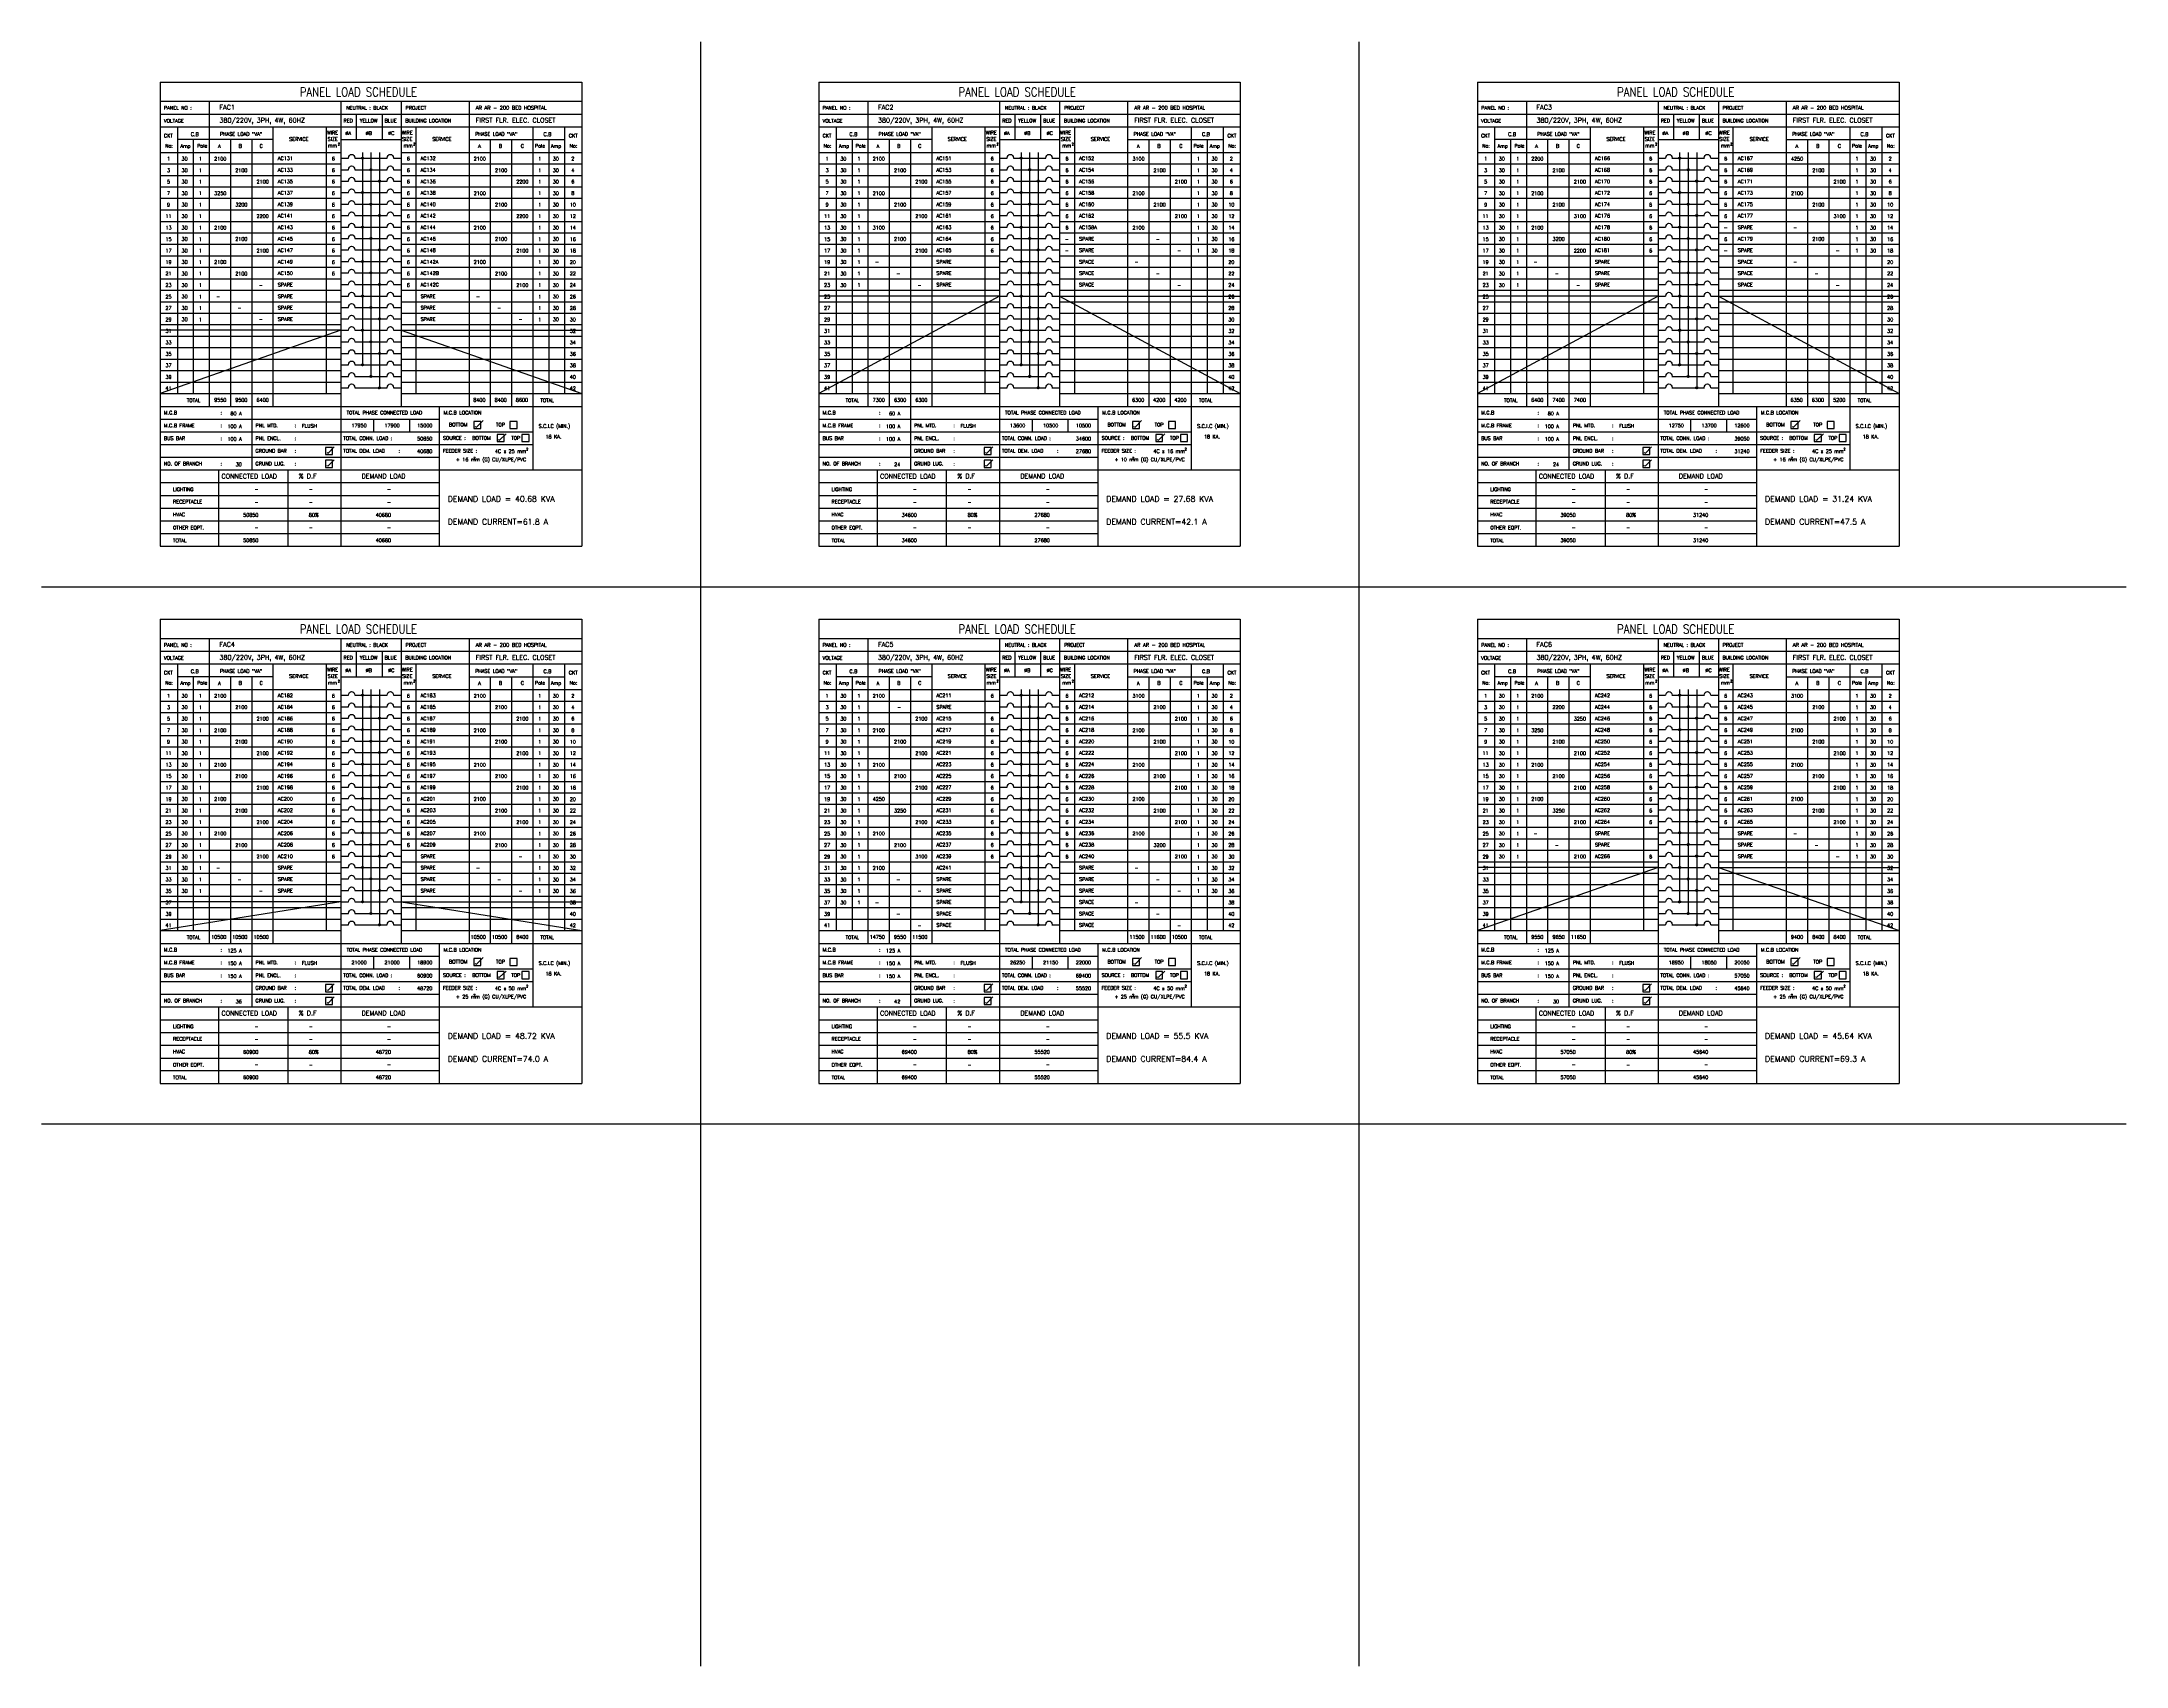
# Model space of a CAD drawing. Extents: x -97793 to -97690, y 25173 to 25253.
import ezdxf
from ezdxf.enums import TextEntityAlignment as Align

# ---------------------------------------------------------------- set-up
doc = ezdxf.new("R2010")
doc.units = 0
doc.header["$MEASUREMENT"] = 0
for name, color, linetype in [('BORDER', 4, 'CONTINUOUS'), ('E-TXT', 2, 'CONTINUOUS'), ('PANEL', 2, 'CONTINUOUS')]:
    doc.layers.add(name, color=color, linetype=linetype)
doc.styles.add('ROMANS', font='ROMANS.shx', dxfattribs={"height": 0.4})
pattern_1 = [(315, (107255.772745, 27283.905085), (0.00864749998874, 0.00864749998874), [])]
pattern_2 = [(315, (107255.772745, 27285.603226), (0.00864749998874, 0.00864749998874), [])]
pattern_3 = [(315, (107255.772745, 27287.301367), (0.00864749998874, 0.00864749998874), [])]
pattern_4 = [(315, (107255.772745, 27288.999508), (0.00864749998874, 0.00864749998874), [])]
pattern_5 = [(315, (107255.772745, 27290.69765), (0.00864749998874, 0.00864749998874), [])]
pattern_6 = [(315, (107255.772745, 27292.395791), (0.00864749998874, 0.00864749998874), [])]
pattern_7 = [(315, (107288.256086, 27292.395791), (0.00864749998874, 0.00864749998874), [])]
pattern_8 = [(315, (107288.256086, 27283.905085), (0.00864749998874, 0.00864749998874), [])]
pattern_9 = [(315, (107288.256086, 27285.603226), (0.00864749998874, 0.00864749998874), [])]
pattern_10 = [(315, (107288.256086, 27287.301367), (0.00864749998874, 0.00864749998874), [])]
pattern_11 = [(315, (107288.256086, 27288.999508), (0.00864749998874, 0.00864749998874), [])]
pattern_12 = [(315, (107288.256086, 27290.69765), (0.00864749998874, 0.00864749998874), [])]
pattern_13 = [(315, (107320.739428, 27292.395791), (0.00864749998874, 0.00864749998874), [])]
pattern_14 = [(315, (107320.739428, 27283.905085), (0.00864749998874, 0.00864749998874), [])]
pattern_15 = [(315, (107320.739428, 27285.603226), (0.00864749998874, 0.00864749998874), [])]
pattern_16 = [(315, (107320.739428, 27287.301367), (0.00864749998874, 0.00864749998874), [])]
pattern_17 = [(315, (107320.739428, 27288.999508), (0.00864749998874, 0.00864749998874), [])]
pattern_18 = [(315, (107320.739428, 27290.69765), (0.00864749998874, 0.00864749998874), [])]
pattern_19 = [(315, (107255.772745, 27257.425242), (0.00864749998874, 0.00864749998874), [])]
pattern_20 = [(315, (107255.772745, 27259.123383), (0.00864749998874, 0.00864749998874), [])]
pattern_21 = [(315, (107255.772745, 27260.821525), (0.00864749998874, 0.00864749998874), [])]
pattern_22 = [(315, (107255.772745, 27262.519666), (0.00864749998874, 0.00864749998874), [])]
pattern_23 = [(315, (107255.772745, 27264.217807), (0.00864749998874, 0.00864749998874), [])]
pattern_24 = [(315, (107255.772745, 27265.915948), (0.00864749998874, 0.00864749998874), [])]
pattern_25 = [(315, (107288.256086, 27265.915948), (0.00864749998874, 0.00864749998874), [])]
pattern_26 = [(315, (107288.256086, 27264.217807), (0.00864749998874, 0.00864749998874), [])]
pattern_27 = [(315, (107288.256086, 27262.519666), (0.00864749998874, 0.00864749998874), [])]
pattern_28 = [(315, (107288.256086, 27260.821525), (0.00864749998874, 0.00864749998874), [])]
pattern_29 = [(315, (107288.256086, 27259.123383), (0.00864749998874, 0.00864749998874), [])]
pattern_30 = [(315, (107288.256086, 27257.425242), (0.00864749998874, 0.00864749998874), [])]
pattern_31 = [(315, (107320.739428, 27257.425242), (0.00864749998874, 0.00864749998874), [])]
pattern_32 = [(315, (107320.739428, 27259.123383), (0.00864749998874, 0.00864749998874), [])]
pattern_33 = [(315, (107320.739428, 27260.821525), (0.00864749998874, 0.00864749998874), [])]
pattern_34 = [(315, (107320.739428, 27262.519666), (0.00864749998874, 0.00864749998874), [])]
pattern_35 = [(315, (107320.739428, 27264.217807), (0.00864749998874, 0.00864749998874), [])]
pattern_36 = [(315, (107320.739428, 27265.915948), (0.00864749998874, 0.00864749998874), [])]

msp = doc.modelspace()

# ---------------------------------------------------------------- hatches: boundary and pattern name
at = {"layer": 'PANEL', "linetype": 'Continuous'}
h = msp.add_hatch(dxfattribs=at)
h.set_pattern_fill('ANSI31', color=256, scale=0.068485, angle=406.041, style=0)
h.set_pattern_definition([(91.040959325, (107255.7727445, 27292.395791), (-0.00855917542476, -0.00015552164567), [])])
h.paths.add_polyline_path([(-97777.2, 25247.08, 1), (-97777.11, 25247.08, 1)])
h = msp.add_hatch(dxfattribs=at)
h.set_pattern_fill('ANSI31', color=256, scale=0.068485, angle=406.041, style=0)
h.set_pattern_definition([(91.040959325, (107288.256086, 27292.395791), (-0.00855917542476, -0.00015552164567), [])])
h.paths.add_polyline_path([(-97744.72, 25247.08, 1), (-97744.62, 25247.08, 1)])
h = msp.add_hatch(dxfattribs=at)
h.set_pattern_fill('ANSI31', color=256, scale=0.068485, angle=406.041, style=0)
h.set_pattern_definition([(91.040959325, (107320.739428, 27292.395791), (-0.00855917542476, -0.00015552164567), [])])
h.paths.add_polyline_path([(-97712.24, 25247.08, 1), (-97712.14, 25247.08, 1)])
h = msp.add_hatch(dxfattribs=at)
h.set_pattern_fill('ANSI31', color=256, scale=0.097835, angle=270, style=0)
h.set_pattern_definition(pattern_6)
h.paths.add_polyline_path([(-97776.78, 25246.51, 1), (-97776.69, 25246.51, 1)])
h = msp.add_hatch(dxfattribs=at)
h.set_pattern_fill('ANSI31', color=256, scale=0.097835, angle=270, style=0)
h.set_pattern_definition(pattern_6)
h.paths.add_polyline_path([(-97776.27, 25245.95, 1), (-97776.37, 25245.95, 1)])
h = msp.add_hatch(dxfattribs=at)
h.set_pattern_fill('ANSI31', color=256, scale=0.097835, angle=270, style=0)
h.set_pattern_definition(pattern_7)
h.paths.add_polyline_path([(-97744.3, 25246.51, 1), (-97744.2, 25246.51, 1)])
h = msp.add_hatch(dxfattribs=at)
h.set_pattern_fill('ANSI31', color=256, scale=0.097835, angle=270, style=0)
h.set_pattern_definition(pattern_7)
h.paths.add_polyline_path([(-97743.78, 25245.95, 1), (-97743.88, 25245.95, 1)])
h = msp.add_hatch(dxfattribs=at)
h.set_pattern_fill('ANSI31', color=256, scale=0.097835, angle=270, style=0)
h.set_pattern_definition(pattern_13)
h.paths.add_polyline_path([(-97711.82, 25246.51, 1), (-97711.72, 25246.51, 1)])
h = msp.add_hatch(dxfattribs=at)
h.set_pattern_fill('ANSI31', color=256, scale=0.097835, angle=270, style=0)
h.set_pattern_definition(pattern_13)
h.paths.add_polyline_path([(-97711.3, 25245.95, 1), (-97711.4, 25245.95, 1)])
h = msp.add_hatch(dxfattribs=at)
h.set_pattern_fill('ANSI31', color=256, scale=0.097835, angle=270, style=0)
h.set_pattern_definition(pattern_6)
h.paths.add_polyline_path([(-97777.11, 25245.38, 1), (-97777.2, 25245.38, 1)])
h = msp.add_hatch(dxfattribs=at)
h.set_pattern_fill('ANSI31', color=256, scale=0.097835, angle=270, style=0)
h.set_pattern_definition(pattern_6)
h.paths.add_polyline_path([(-97776.69, 25244.81, 1), (-97776.78, 25244.81, 1)])
h = msp.add_hatch(dxfattribs=at)
h.set_pattern_fill('ANSI31', color=256, scale=0.097835, angle=270, style=0)
h.set_pattern_definition(pattern_7)
h.paths.add_polyline_path([(-97744.62, 25245.38, 1), (-97744.72, 25245.38, 1)])
h = msp.add_hatch(dxfattribs=at)
h.set_pattern_fill('ANSI31', color=256, scale=0.097835, angle=270, style=0)
h.set_pattern_definition(pattern_7)
h.paths.add_polyline_path([(-97744.2, 25244.81, 1), (-97744.3, 25244.81, 1)])
h = msp.add_hatch(dxfattribs=at)
h.set_pattern_fill('ANSI31', color=256, scale=0.097835, angle=270, style=0)
h.set_pattern_definition(pattern_13)
h.paths.add_polyline_path([(-97712.14, 25245.38, 1), (-97712.24, 25245.38, 1)])
h = msp.add_hatch(dxfattribs=at)
h.set_pattern_fill('ANSI31', color=256, scale=0.097835, angle=270, style=0)
h.set_pattern_definition(pattern_13)
h.paths.add_polyline_path([(-97711.72, 25244.81, 1), (-97711.82, 25244.81, 1)])
h = msp.add_hatch(dxfattribs=at)
h.set_pattern_fill('ANSI31', color=256, scale=0.097835, angle=270, style=0)
h.set_pattern_definition(pattern_5)
h.paths.add_polyline_path([(-97777.11, 25243.68, 1), (-97777.2, 25243.68, 1)])
h = msp.add_hatch(dxfattribs=at)
h.set_pattern_fill('ANSI31', color=256, scale=0.097835, angle=270, style=0)
h.set_pattern_definition(pattern_6)
h.paths.add_polyline_path([(-97776.27, 25244.25, 1), (-97776.37, 25244.25, 1)])
h = msp.add_hatch(dxfattribs=at)
h.set_pattern_fill('ANSI31', color=256, scale=0.097835, angle=270, style=0)
h.set_pattern_definition(pattern_12)
h.paths.add_polyline_path([(-97744.62, 25243.68, 1), (-97744.72, 25243.68, 1)])
h = msp.add_hatch(dxfattribs=at)
h.set_pattern_fill('ANSI31', color=256, scale=0.097835, angle=270, style=0)
h.set_pattern_definition(pattern_7)
h.paths.add_polyline_path([(-97743.78, 25244.25, 1), (-97743.88, 25244.25, 1)])
h = msp.add_hatch(dxfattribs=at)
h.set_pattern_fill('ANSI31', color=256, scale=0.097835, angle=270, style=0)
h.set_pattern_definition(pattern_18)
h.paths.add_polyline_path([(-97712.14, 25243.68, 1), (-97712.24, 25243.68, 1)])
h = msp.add_hatch(dxfattribs=at)
h.set_pattern_fill('ANSI31', color=256, scale=0.097835, angle=270, style=0)
h.set_pattern_definition(pattern_13)
h.paths.add_polyline_path([(-97711.3, 25244.25, 1), (-97711.4, 25244.25, 1)])
h = msp.add_hatch(dxfattribs=at)
h.set_pattern_fill('ANSI31', color=256, scale=0.097835, angle=270, style=0)
h.set_pattern_definition(pattern_5)
h.paths.add_polyline_path([(-97776.69, 25243.12, 1), (-97776.78, 25243.12, 1)])
h = msp.add_hatch(dxfattribs=at)
h.set_pattern_fill('ANSI31', color=256, scale=0.097835, angle=270, style=0)
h.set_pattern_definition(pattern_12)
h.paths.add_polyline_path([(-97744.2, 25243.12, 1), (-97744.3, 25243.12, 1)])
h = msp.add_hatch(dxfattribs=at)
h.set_pattern_fill('ANSI31', color=256, scale=0.097835, angle=270, style=0)
h.set_pattern_definition(pattern_18)
h.paths.add_polyline_path([(-97711.72, 25243.12, 1), (-97711.82, 25243.12, 1)])
h = msp.add_hatch(dxfattribs=at)
h.set_pattern_fill('ANSI31', color=256, scale=0.097835, angle=270, style=0)
h.set_pattern_definition(pattern_4)
h.paths.add_polyline_path([(-97777.11, 25241.98, 1), (-97777.2, 25241.98, 1)])
h = msp.add_hatch(dxfattribs=at)
h.set_pattern_fill('ANSI31', color=256, scale=0.097835, angle=270, style=0)
h.set_pattern_definition(pattern_5)
h.paths.add_polyline_path([(-97776.27, 25242.55, 1), (-97776.37, 25242.55, 1)])
h = msp.add_hatch(dxfattribs=at)
h.set_pattern_fill('ANSI31', color=256, scale=0.097835, angle=270, style=0)
h.set_pattern_definition(pattern_11)
h.paths.add_polyline_path([(-97744.62, 25241.98, 1), (-97744.72, 25241.98, 1)])
h = msp.add_hatch(dxfattribs=at)
h.set_pattern_fill('ANSI31', color=256, scale=0.097835, angle=270, style=0)
h.set_pattern_definition(pattern_12)
h.paths.add_polyline_path([(-97743.78, 25242.55, 1), (-97743.88, 25242.55, 1)])
h = msp.add_hatch(dxfattribs=at)
h.set_pattern_fill('ANSI31', color=256, scale=0.097835, angle=270, style=0)
h.set_pattern_definition(pattern_17)
h.paths.add_polyline_path([(-97712.14, 25241.98, 1), (-97712.24, 25241.98, 1)])
h = msp.add_hatch(dxfattribs=at)
h.set_pattern_fill('ANSI31', color=256, scale=0.097835, angle=270, style=0)
h.set_pattern_definition(pattern_18)
h.paths.add_polyline_path([(-97711.3, 25242.55, 1), (-97711.4, 25242.55, 1)])
h = msp.add_hatch(dxfattribs=at)
h.set_pattern_fill('ANSI31', color=256, scale=0.097835, angle=270, style=0)
h.set_pattern_definition(pattern_4)
h.paths.add_polyline_path([(-97776.69, 25241.42, 1), (-97776.78, 25241.42, 1)])
h = msp.add_hatch(dxfattribs=at)
h.set_pattern_fill('ANSI31', color=256, scale=0.097835, angle=270, style=0)
h.set_pattern_definition(pattern_4)
h.paths.add_polyline_path([(-97776.27, 25240.85, 1), (-97776.37, 25240.85, 1)])
h = msp.add_hatch(dxfattribs=at)
h.set_pattern_fill('ANSI31', color=256, scale=0.097835, angle=270, style=0)
h.set_pattern_definition(pattern_11)
h.paths.add_polyline_path([(-97744.2, 25241.42, 1), (-97744.3, 25241.42, 1)])
h = msp.add_hatch(dxfattribs=at)
h.set_pattern_fill('ANSI31', color=256, scale=0.097835, angle=270, style=0)
h.set_pattern_definition(pattern_11)
h.paths.add_polyline_path([(-97743.78, 25240.85, 1), (-97743.88, 25240.85, 1)])
h = msp.add_hatch(dxfattribs=at)
h.set_pattern_fill('ANSI31', color=256, scale=0.097835, angle=270, style=0)
h.set_pattern_definition(pattern_17)
h.paths.add_polyline_path([(-97711.72, 25241.42, 1), (-97711.82, 25241.42, 1)])
h = msp.add_hatch(dxfattribs=at)
h.set_pattern_fill('ANSI31', color=256, scale=0.097835, angle=270, style=0)
h.set_pattern_definition(pattern_17)
h.paths.add_polyline_path([(-97711.3, 25240.85, 1), (-97711.4, 25240.85, 1)])
h = msp.add_hatch(dxfattribs=at)
h.set_pattern_fill('ANSI31', color=256, scale=0.097835, angle=270, style=0)
h.set_pattern_definition(pattern_3)
h.paths.add_polyline_path([(-97777.11, 25240.28, 1), (-97777.2, 25240.28, 1)])
h = msp.add_hatch(dxfattribs=at)
h.set_pattern_fill('ANSI31', color=256, scale=0.097835, angle=270, style=0)
h.set_pattern_definition(pattern_3)
h.paths.add_polyline_path([(-97776.69, 25239.72, 1), (-97776.78, 25239.72, 1)])
h = msp.add_hatch(dxfattribs=at)
h.set_pattern_fill('ANSI31', color=256, scale=0.097835, angle=270, style=0)
h.set_pattern_definition(pattern_10)
h.paths.add_polyline_path([(-97744.62, 25240.28, 1), (-97744.72, 25240.28, 1)])
h = msp.add_hatch(dxfattribs=at)
h.set_pattern_fill('ANSI31', color=256, scale=0.097835, angle=270, style=0)
h.set_pattern_definition(pattern_10)
h.paths.add_polyline_path([(-97744.2, 25239.72, 1), (-97744.3, 25239.72, 1)])
h = msp.add_hatch(dxfattribs=at)
h.set_pattern_fill('ANSI31', color=256, scale=0.097835, angle=270, style=0)
h.set_pattern_definition(pattern_16)
h.paths.add_polyline_path([(-97712.14, 25240.28, 1), (-97712.24, 25240.28, 1)])
h = msp.add_hatch(dxfattribs=at)
h.set_pattern_fill('ANSI31', color=256, scale=0.097835, angle=270, style=0)
h.set_pattern_definition(pattern_16)
h.paths.add_polyline_path([(-97711.72, 25239.72, 1), (-97711.82, 25239.72, 1)])
h = msp.add_hatch(dxfattribs=at)
h.set_pattern_fill('ANSI31', color=256, scale=0.097835, angle=270, style=0)
h.set_pattern_definition(pattern_2)
h.paths.add_polyline_path([(-97777.11, 25238.59, 1), (-97777.2, 25238.59, 1)])
h = msp.add_hatch(dxfattribs=at)
h.set_pattern_fill('ANSI31', color=256, scale=0.097835, angle=270, style=0)
h.set_pattern_definition(pattern_3)
h.paths.add_polyline_path([(-97776.27, 25239.15, 1), (-97776.37, 25239.15, 1)])
h = msp.add_hatch(dxfattribs=at)
h.set_pattern_fill('ANSI31', color=256, scale=0.097835, angle=270, style=0)
h.set_pattern_definition(pattern_9)
h.paths.add_polyline_path([(-97744.62, 25238.59, 1), (-97744.72, 25238.59, 1)])
h = msp.add_hatch(dxfattribs=at)
h.set_pattern_fill('ANSI31', color=256, scale=0.097835, angle=270, style=0)
h.set_pattern_definition(pattern_10)
h.paths.add_polyline_path([(-97743.78, 25239.15, 1), (-97743.88, 25239.15, 1)])
h = msp.add_hatch(dxfattribs=at)
h.set_pattern_fill('ANSI31', color=256, scale=0.097835, angle=270, style=0)
h.set_pattern_definition(pattern_15)
h.paths.add_polyline_path([(-97712.14, 25238.59, 1), (-97712.24, 25238.59, 1)])
h = msp.add_hatch(dxfattribs=at)
h.set_pattern_fill('ANSI31', color=256, scale=0.097835, angle=270, style=0)
h.set_pattern_definition(pattern_16)
h.paths.add_polyline_path([(-97711.3, 25239.15, 1), (-97711.4, 25239.15, 1)])
h = msp.add_hatch(dxfattribs=at)
h.set_pattern_fill('ANSI31', color=256, scale=0.097835, angle=270, style=0)
h.set_pattern_definition(pattern_2)
h.paths.add_polyline_path([(-97776.69, 25238.02, 1), (-97776.78, 25238.02, 1)])
h = msp.add_hatch(dxfattribs=at)
h.set_pattern_fill('ANSI31', color=256, scale=0.097835, angle=270, style=0)
h.set_pattern_definition(pattern_9)
h.paths.add_polyline_path([(-97744.2, 25238.02, 1), (-97744.3, 25238.02, 1)])
h = msp.add_hatch(dxfattribs=at)
h.set_pattern_fill('ANSI31', color=256, scale=0.097835, angle=270, style=0)
h.set_pattern_definition(pattern_15)
h.paths.add_polyline_path([(-97711.72, 25238.02, 1), (-97711.82, 25238.02, 1)])
h = msp.add_hatch(dxfattribs=at)
h.set_pattern_fill('ANSI31', color=256, scale=0.097835, angle=270, style=0)
h.set_pattern_definition(pattern_1)
h.paths.add_polyline_path([(-97777.11, 25236.89, 1), (-97777.2, 25236.89, 1)])
h = msp.add_hatch(dxfattribs=at)
h.set_pattern_fill('ANSI31', color=256, scale=0.097835, angle=270, style=0)
h.set_pattern_definition(pattern_2)
h.paths.add_polyline_path([(-97776.27, 25237.45, 1), (-97776.37, 25237.45, 1)])
h = msp.add_hatch(dxfattribs=at)
h.set_pattern_fill('ANSI31', color=256, scale=0.097835, angle=270, style=0)
h.set_pattern_definition(pattern_8)
h.paths.add_polyline_path([(-97744.62, 25236.89, 1), (-97744.72, 25236.89, 1)])
h = msp.add_hatch(dxfattribs=at)
h.set_pattern_fill('ANSI31', color=256, scale=0.097835, angle=270, style=0)
h.set_pattern_definition(pattern_9)
h.paths.add_polyline_path([(-97743.78, 25237.45, 1), (-97743.88, 25237.45, 1)])
h = msp.add_hatch(dxfattribs=at)
h.set_pattern_fill('ANSI31', color=256, scale=0.097835, angle=270, style=0)
h.set_pattern_definition(pattern_14)
h.paths.add_polyline_path([(-97712.14, 25236.89, 1), (-97712.24, 25236.89, 1)])
h = msp.add_hatch(dxfattribs=at)
h.set_pattern_fill('ANSI31', color=256, scale=0.097835, angle=270, style=0)
h.set_pattern_definition(pattern_15)
h.paths.add_polyline_path([(-97711.3, 25237.45, 1), (-97711.4, 25237.45, 1)])
h = msp.add_hatch(dxfattribs=at)
h.set_pattern_fill('ANSI31', color=256, scale=0.097835, angle=270, style=0)
h.set_pattern_definition(pattern_1)
h.paths.add_polyline_path([(-97776.69, 25236.32, 1), (-97776.78, 25236.32, 1)])
h = msp.add_hatch(dxfattribs=at)
h.set_pattern_fill('ANSI31', color=256, scale=0.097835, angle=270, style=0)
h.set_pattern_definition(pattern_1)
h.paths.add_polyline_path([(-97776.27, 25235.76, 1), (-97776.37, 25235.76, 1)])
h = msp.add_hatch(dxfattribs=at)
h.set_pattern_fill('ANSI31', color=256, scale=0.097835, angle=270, style=0)
h.set_pattern_definition(pattern_8)
h.paths.add_polyline_path([(-97744.2, 25236.32, 1), (-97744.3, 25236.32, 1)])
h = msp.add_hatch(dxfattribs=at)
h.set_pattern_fill('ANSI31', color=256, scale=0.097835, angle=270, style=0)
h.set_pattern_definition(pattern_8)
h.paths.add_polyline_path([(-97743.78, 25235.76, 1), (-97743.88, 25235.76, 1)])
h = msp.add_hatch(dxfattribs=at)
h.set_pattern_fill('ANSI31', color=256, scale=0.097835, angle=270, style=0)
h.set_pattern_definition(pattern_14)
h.paths.add_polyline_path([(-97711.72, 25236.32, 1), (-97711.82, 25236.32, 1)])
h = msp.add_hatch(dxfattribs=at)
h.set_pattern_fill('ANSI31', color=256, scale=0.097835, angle=270, style=0)
h.set_pattern_definition(pattern_14)
h.paths.add_polyline_path([(-97711.3, 25235.76, 1), (-97711.4, 25235.76, 1)])
h = msp.add_hatch(dxfattribs=at)
h.set_pattern_fill('ANSI31', color=256, scale=0.068485, angle=406.041, style=0)
h.set_pattern_definition([(91.040959325, (107255.7727445, 27265.915948), (-0.00855917542476, -0.00015552164567), [])])
h.paths.add_polyline_path([(-97777.2, 25220.6, 1), (-97777.11, 25220.6, 1)])
h = msp.add_hatch(dxfattribs=at)
h.set_pattern_fill('ANSI31', color=256, scale=0.097835, angle=270, style=0)
h.set_pattern_definition(pattern_24)
h.paths.add_polyline_path([(-97776.78, 25220.03, 1), (-97776.69, 25220.03, 1)])
h = msp.add_hatch(dxfattribs=at)
h.set_pattern_fill('ANSI31', color=256, scale=0.068485, angle=406.041, style=0)
h.set_pattern_definition([(91.040959325, (107288.256086, 27265.915948), (-0.00855917542476, -0.00015552164567), [])])
h.paths.add_polyline_path([(-97744.72, 25220.6, 1), (-97744.62, 25220.6, 1)])
h = msp.add_hatch(dxfattribs=at)
h.set_pattern_fill('ANSI31', color=256, scale=0.097835, angle=270, style=0)
h.set_pattern_definition(pattern_25)
h.paths.add_polyline_path([(-97744.3, 25220.03, 1), (-97744.2, 25220.03, 1)])
h = msp.add_hatch(dxfattribs=at)
h.set_pattern_fill('ANSI31', color=256, scale=0.068485, angle=406.041, style=0)
h.set_pattern_definition([(91.040959325, (107320.739428, 27265.915948), (-0.00855917542476, -0.00015552164567), [])])
h.paths.add_polyline_path([(-97712.24, 25220.6, 1), (-97712.14, 25220.6, 1)])
h = msp.add_hatch(dxfattribs=at)
h.set_pattern_fill('ANSI31', color=256, scale=0.097835, angle=270, style=0)
h.set_pattern_definition(pattern_36)
h.paths.add_polyline_path([(-97711.82, 25220.03, 1), (-97711.72, 25220.03, 1)])
h = msp.add_hatch(dxfattribs=at)
h.set_pattern_fill('ANSI31', color=256, scale=0.097835, angle=270, style=0)
h.set_pattern_definition(pattern_24)
h.paths.add_polyline_path([(-97776.27, 25219.47, 1), (-97776.37, 25219.47, 1)])
h = msp.add_hatch(dxfattribs=at)
h.set_pattern_fill('ANSI31', color=256, scale=0.097835, angle=270, style=0)
h.set_pattern_definition(pattern_25)
h.paths.add_polyline_path([(-97743.78, 25219.47, 1), (-97743.88, 25219.47, 1)])
h = msp.add_hatch(dxfattribs=at)
h.set_pattern_fill('ANSI31', color=256, scale=0.097835, angle=270, style=0)
h.set_pattern_definition(pattern_36)
h.paths.add_polyline_path([(-97711.3, 25219.47, 1), (-97711.4, 25219.47, 1)])
h = msp.add_hatch(dxfattribs=at)
h.set_pattern_fill('ANSI31', color=256, scale=0.097835, angle=270, style=0)
h.set_pattern_definition(pattern_24)
h.paths.add_polyline_path([(-97777.11, 25218.9, 1), (-97777.2, 25218.9, 1)])
h = msp.add_hatch(dxfattribs=at)
h.set_pattern_fill('ANSI31', color=256, scale=0.097835, angle=270, style=0)
h.set_pattern_definition(pattern_24)
h.paths.add_polyline_path([(-97776.69, 25218.33, 1), (-97776.78, 25218.33, 1)])
h = msp.add_hatch(dxfattribs=at)
h.set_pattern_fill('ANSI31', color=256, scale=0.097835, angle=270, style=0)
h.set_pattern_definition(pattern_25)
h.paths.add_polyline_path([(-97744.62, 25218.9, 1), (-97744.72, 25218.9, 1)])
h = msp.add_hatch(dxfattribs=at)
h.set_pattern_fill('ANSI31', color=256, scale=0.097835, angle=270, style=0)
h.set_pattern_definition(pattern_25)
h.paths.add_polyline_path([(-97744.2, 25218.33, 1), (-97744.3, 25218.33, 1)])
h = msp.add_hatch(dxfattribs=at)
h.set_pattern_fill('ANSI31', color=256, scale=0.097835, angle=270, style=0)
h.set_pattern_definition(pattern_36)
h.paths.add_polyline_path([(-97712.14, 25218.9, 1), (-97712.24, 25218.9, 1)])
h = msp.add_hatch(dxfattribs=at)
h.set_pattern_fill('ANSI31', color=256, scale=0.097835, angle=270, style=0)
h.set_pattern_definition(pattern_36)
h.paths.add_polyline_path([(-97711.72, 25218.33, 1), (-97711.82, 25218.33, 1)])
h = msp.add_hatch(dxfattribs=at)
h.set_pattern_fill('ANSI31', color=256, scale=0.097835, angle=270, style=0)
h.set_pattern_definition(pattern_23)
h.paths.add_polyline_path([(-97777.11, 25217.2, 1), (-97777.2, 25217.2, 1)])
h = msp.add_hatch(dxfattribs=at)
h.set_pattern_fill('ANSI31', color=256, scale=0.097835, angle=270, style=0)
h.set_pattern_definition(pattern_24)
h.paths.add_polyline_path([(-97776.27, 25217.77, 1), (-97776.37, 25217.77, 1)])
h = msp.add_hatch(dxfattribs=at)
h.set_pattern_fill('ANSI31', color=256, scale=0.097835, angle=270, style=0)
h.set_pattern_definition(pattern_26)
h.paths.add_polyline_path([(-97744.62, 25217.2, 1), (-97744.72, 25217.2, 1)])
h = msp.add_hatch(dxfattribs=at)
h.set_pattern_fill('ANSI31', color=256, scale=0.097835, angle=270, style=0)
h.set_pattern_definition(pattern_25)
h.paths.add_polyline_path([(-97743.78, 25217.77, 1), (-97743.88, 25217.77, 1)])
h = msp.add_hatch(dxfattribs=at)
h.set_pattern_fill('ANSI31', color=256, scale=0.097835, angle=270, style=0)
h.set_pattern_definition(pattern_35)
h.paths.add_polyline_path([(-97712.14, 25217.2, 1), (-97712.24, 25217.2, 1)])
h = msp.add_hatch(dxfattribs=at)
h.set_pattern_fill('ANSI31', color=256, scale=0.097835, angle=270, style=0)
h.set_pattern_definition(pattern_36)
h.paths.add_polyline_path([(-97711.3, 25217.77, 1), (-97711.4, 25217.77, 1)])
h = msp.add_hatch(dxfattribs=at)
h.set_pattern_fill('ANSI31', color=256, scale=0.097835, angle=270, style=0)
h.set_pattern_definition(pattern_23)
h.paths.add_polyline_path([(-97776.69, 25216.64, 1), (-97776.78, 25216.64, 1)])
h = msp.add_hatch(dxfattribs=at)
h.set_pattern_fill('ANSI31', color=256, scale=0.097835, angle=270, style=0)
h.set_pattern_definition(pattern_23)
h.paths.add_polyline_path([(-97776.27, 25216.07, 1), (-97776.37, 25216.07, 1)])
h = msp.add_hatch(dxfattribs=at)
h.set_pattern_fill('ANSI31', color=256, scale=0.097835, angle=270, style=0)
h.set_pattern_definition(pattern_26)
h.paths.add_polyline_path([(-97744.2, 25216.64, 1), (-97744.3, 25216.64, 1)])
h = msp.add_hatch(dxfattribs=at)
h.set_pattern_fill('ANSI31', color=256, scale=0.097835, angle=270, style=0)
h.set_pattern_definition(pattern_26)
h.paths.add_polyline_path([(-97743.78, 25216.07, 1), (-97743.88, 25216.07, 1)])
h = msp.add_hatch(dxfattribs=at)
h.set_pattern_fill('ANSI31', color=256, scale=0.097835, angle=270, style=0)
h.set_pattern_definition(pattern_35)
h.paths.add_polyline_path([(-97711.72, 25216.64, 1), (-97711.82, 25216.64, 1)])
h = msp.add_hatch(dxfattribs=at)
h.set_pattern_fill('ANSI31', color=256, scale=0.097835, angle=270, style=0)
h.set_pattern_definition(pattern_35)
h.paths.add_polyline_path([(-97711.3, 25216.07, 1), (-97711.4, 25216.07, 1)])
h = msp.add_hatch(dxfattribs=at)
h.set_pattern_fill('ANSI31', color=256, scale=0.097835, angle=270, style=0)
h.set_pattern_definition(pattern_22)
h.paths.add_polyline_path([(-97777.11, 25215.5, 1), (-97777.2, 25215.5, 1)])
h = msp.add_hatch(dxfattribs=at)
h.set_pattern_fill('ANSI31', color=256, scale=0.097835, angle=270, style=0)
h.set_pattern_definition(pattern_22)
h.paths.add_polyline_path([(-97776.69, 25214.94, 1), (-97776.78, 25214.94, 1)])
h = msp.add_hatch(dxfattribs=at)
h.set_pattern_fill('ANSI31', color=256, scale=0.097835, angle=270, style=0)
h.set_pattern_definition(pattern_27)
h.paths.add_polyline_path([(-97744.62, 25215.5, 1), (-97744.72, 25215.5, 1)])
h = msp.add_hatch(dxfattribs=at)
h.set_pattern_fill('ANSI31', color=256, scale=0.097835, angle=270, style=0)
h.set_pattern_definition(pattern_27)
h.paths.add_polyline_path([(-97744.2, 25214.94, 1), (-97744.3, 25214.94, 1)])
h = msp.add_hatch(dxfattribs=at)
h.set_pattern_fill('ANSI31', color=256, scale=0.097835, angle=270, style=0)
h.set_pattern_definition(pattern_34)
h.paths.add_polyline_path([(-97712.14, 25215.5, 1), (-97712.24, 25215.5, 1)])
h = msp.add_hatch(dxfattribs=at)
h.set_pattern_fill('ANSI31', color=256, scale=0.097835, angle=270, style=0)
h.set_pattern_definition(pattern_34)
h.paths.add_polyline_path([(-97711.72, 25214.94, 1), (-97711.82, 25214.94, 1)])
h = msp.add_hatch(dxfattribs=at)
h.set_pattern_fill('ANSI31', color=256, scale=0.097835, angle=270, style=0)
h.set_pattern_definition(pattern_22)
h.paths.add_polyline_path([(-97776.27, 25214.37, 1), (-97776.37, 25214.37, 1)])
h = msp.add_hatch(dxfattribs=at)
h.set_pattern_fill('ANSI31', color=256, scale=0.097835, angle=270, style=0)
h.set_pattern_definition(pattern_27)
h.paths.add_polyline_path([(-97743.78, 25214.37, 1), (-97743.88, 25214.37, 1)])
h = msp.add_hatch(dxfattribs=at)
h.set_pattern_fill('ANSI31', color=256, scale=0.097835, angle=270, style=0)
h.set_pattern_definition(pattern_34)
h.paths.add_polyline_path([(-97711.3, 25214.37, 1), (-97711.4, 25214.37, 1)])
h = msp.add_hatch(dxfattribs=at)
h.set_pattern_fill('ANSI31', color=256, scale=0.097835, angle=270, style=0)
h.set_pattern_definition(pattern_21)
h.paths.add_polyline_path([(-97777.11, 25213.81, 1), (-97777.2, 25213.81, 1)])
h = msp.add_hatch(dxfattribs=at)
h.set_pattern_fill('ANSI31', color=256, scale=0.097835, angle=270, style=0)
h.set_pattern_definition(pattern_21)
h.paths.add_polyline_path([(-97776.69, 25213.24, 1), (-97776.78, 25213.24, 1)])
h = msp.add_hatch(dxfattribs=at)
h.set_pattern_fill('ANSI31', color=256, scale=0.097835, angle=270, style=0)
h.set_pattern_definition(pattern_28)
h.paths.add_polyline_path([(-97744.62, 25213.81, 1), (-97744.72, 25213.81, 1)])
h = msp.add_hatch(dxfattribs=at)
h.set_pattern_fill('ANSI31', color=256, scale=0.097835, angle=270, style=0)
h.set_pattern_definition(pattern_28)
h.paths.add_polyline_path([(-97744.2, 25213.24, 1), (-97744.3, 25213.24, 1)])
h = msp.add_hatch(dxfattribs=at)
h.set_pattern_fill('ANSI31', color=256, scale=0.097835, angle=270, style=0)
h.set_pattern_definition(pattern_33)
h.paths.add_polyline_path([(-97712.14, 25213.81, 1), (-97712.24, 25213.81, 1)])
h = msp.add_hatch(dxfattribs=at)
h.set_pattern_fill('ANSI31', color=256, scale=0.097835, angle=270, style=0)
h.set_pattern_definition(pattern_33)
h.paths.add_polyline_path([(-97711.72, 25213.24, 1), (-97711.82, 25213.24, 1)])
h = msp.add_hatch(dxfattribs=at)
h.set_pattern_fill('ANSI31', color=256, scale=0.097835, angle=270, style=0)
h.set_pattern_definition(pattern_20)
h.paths.add_polyline_path([(-97777.11, 25212.11, 1), (-97777.2, 25212.11, 1)])
h = msp.add_hatch(dxfattribs=at)
h.set_pattern_fill('ANSI31', color=256, scale=0.097835, angle=270, style=0)
h.set_pattern_definition(pattern_21)
h.paths.add_polyline_path([(-97776.27, 25212.67, 1), (-97776.37, 25212.67, 1)])
h = msp.add_hatch(dxfattribs=at)
h.set_pattern_fill('ANSI31', color=256, scale=0.097835, angle=270, style=0)
h.set_pattern_definition(pattern_29)
h.paths.add_polyline_path([(-97744.62, 25212.11, 1), (-97744.72, 25212.11, 1)])
h = msp.add_hatch(dxfattribs=at)
h.set_pattern_fill('ANSI31', color=256, scale=0.097835, angle=270, style=0)
h.set_pattern_definition(pattern_28)
h.paths.add_polyline_path([(-97743.78, 25212.67, 1), (-97743.88, 25212.67, 1)])
h = msp.add_hatch(dxfattribs=at)
h.set_pattern_fill('ANSI31', color=256, scale=0.097835, angle=270, style=0)
h.set_pattern_definition(pattern_32)
h.paths.add_polyline_path([(-97712.14, 25212.11, 1), (-97712.24, 25212.11, 1)])
h = msp.add_hatch(dxfattribs=at)
h.set_pattern_fill('ANSI31', color=256, scale=0.097835, angle=270, style=0)
h.set_pattern_definition(pattern_33)
h.paths.add_polyline_path([(-97711.3, 25212.67, 1), (-97711.4, 25212.67, 1)])
h = msp.add_hatch(dxfattribs=at)
h.set_pattern_fill('ANSI31', color=256, scale=0.097835, angle=270, style=0)
h.set_pattern_definition(pattern_20)
h.paths.add_polyline_path([(-97776.69, 25211.54, 1), (-97776.78, 25211.54, 1)])
h = msp.add_hatch(dxfattribs=at)
h.set_pattern_fill('ANSI31', color=256, scale=0.097835, angle=270, style=0)
h.set_pattern_definition(pattern_20)
h.paths.add_polyline_path([(-97776.27, 25210.97, 1), (-97776.37, 25210.97, 1)])
h = msp.add_hatch(dxfattribs=at)
h.set_pattern_fill('ANSI31', color=256, scale=0.097835, angle=270, style=0)
h.set_pattern_definition(pattern_29)
h.paths.add_polyline_path([(-97744.2, 25211.54, 1), (-97744.3, 25211.54, 1)])
h = msp.add_hatch(dxfattribs=at)
h.set_pattern_fill('ANSI31', color=256, scale=0.097835, angle=270, style=0)
h.set_pattern_definition(pattern_29)
h.paths.add_polyline_path([(-97743.78, 25210.97, 1), (-97743.88, 25210.97, 1)])
h = msp.add_hatch(dxfattribs=at)
h.set_pattern_fill('ANSI31', color=256, scale=0.097835, angle=270, style=0)
h.set_pattern_definition(pattern_32)
h.paths.add_polyline_path([(-97711.72, 25211.54, 1), (-97711.82, 25211.54, 1)])
h = msp.add_hatch(dxfattribs=at)
h.set_pattern_fill('ANSI31', color=256, scale=0.097835, angle=270, style=0)
h.set_pattern_definition(pattern_32)
h.paths.add_polyline_path([(-97711.3, 25210.97, 1), (-97711.4, 25210.97, 1)])
h = msp.add_hatch(dxfattribs=at)
h.set_pattern_fill('ANSI31', color=256, scale=0.097835, angle=270, style=0)
h.set_pattern_definition(pattern_19)
h.paths.add_polyline_path([(-97777.11, 25210.41, 1), (-97777.2, 25210.41, 1)])
h = msp.add_hatch(dxfattribs=at)
h.set_pattern_fill('ANSI31', color=256, scale=0.097835, angle=270, style=0)
h.set_pattern_definition(pattern_19)
h.paths.add_polyline_path([(-97776.69, 25209.84, 1), (-97776.78, 25209.84, 1)])
h = msp.add_hatch(dxfattribs=at)
h.set_pattern_fill('ANSI31', color=256, scale=0.097835, angle=270, style=0)
h.set_pattern_definition(pattern_30)
h.paths.add_polyline_path([(-97744.62, 25210.41, 1), (-97744.72, 25210.41, 1)])
h = msp.add_hatch(dxfattribs=at)
h.set_pattern_fill('ANSI31', color=256, scale=0.097835, angle=270, style=0)
h.set_pattern_definition(pattern_30)
h.paths.add_polyline_path([(-97744.2, 25209.84, 1), (-97744.3, 25209.84, 1)])
h = msp.add_hatch(dxfattribs=at)
h.set_pattern_fill('ANSI31', color=256, scale=0.097835, angle=270, style=0)
h.set_pattern_definition(pattern_31)
h.paths.add_polyline_path([(-97712.14, 25210.41, 1), (-97712.24, 25210.41, 1)])
h = msp.add_hatch(dxfattribs=at)
h.set_pattern_fill('ANSI31', color=256, scale=0.097835, angle=270, style=0)
h.set_pattern_definition(pattern_31)
h.paths.add_polyline_path([(-97711.72, 25209.84, 1), (-97711.82, 25209.84, 1)])
h = msp.add_hatch(dxfattribs=at)
h.set_pattern_fill('ANSI31', color=256, scale=0.097835, angle=270, style=0)
h.set_pattern_definition(pattern_19)
h.paths.add_polyline_path([(-97776.27, 25209.28, 1), (-97776.37, 25209.28, 1)])
h = msp.add_hatch(dxfattribs=at)
h.set_pattern_fill('ANSI31', color=256, scale=0.097835, angle=270, style=0)
h.set_pattern_definition(pattern_30)
h.paths.add_polyline_path([(-97743.78, 25209.28, 1), (-97743.88, 25209.28, 1)])
h = msp.add_hatch(dxfattribs=at)
h.set_pattern_fill('ANSI31', color=256, scale=0.097835, angle=270, style=0)
h.set_pattern_definition(pattern_31)
h.paths.add_polyline_path([(-97711.3, 25209.28, 1), (-97711.4, 25209.28, 1)])

# ---------------------------------------------------------------- linework, layer by layer
at = {"layer": 'BORDER', "color": 1}
for p, q in [((-97760.49, 25252.82), (-97760.49, 25172.72)), ((-97728.01, 25252.82), (-97728.01, 25172.72)), ((-97792.98, 25225.94), (-97690.16, 25225.94)), ((-97792.98, 25199.46), (-97690.16, 25199.46))]:
    msp.add_line(p, q, dxfattribs=at)
at = {"layer": 'PANEL', "color": 6}
for p, q in [((-97787.13, 25250.82), (-97766.34, 25250.82)), ((-97787.13, 25250.82), (-97787.13, 25227.94)), ((-97766.34, 25250.82), (-97766.34, 25227.94)), ((-97754.65, 25250.82), (-97733.86, 25250.82)), ((-97754.65, 25250.82), (-97754.65, 25227.94)), ((-97733.86, 25250.82), (-97733.86, 25227.94)), ((-97722.16, 25250.82), (-97722.16, 25227.94)), ((-97722.16, 25250.82), (-97701.37, 25250.82)), ((-97701.37, 25250.82), (-97701.37, 25227.94)), ((-97787.13, 25227.94), (-97766.34, 25227.94)), ((-97754.65, 25227.94), (-97733.86, 25227.94)), ((-97722.16, 25227.94), (-97701.37, 25227.94)), ((-97787.13, 25224.34), (-97766.34, 25224.34)), ((-97787.13, 25224.34), (-97787.13, 25201.46)), ((-97766.34, 25224.34), (-97766.34, 25201.46)), ((-97754.65, 25224.34), (-97754.65, 25201.46)), ((-97754.65, 25224.34), (-97733.86, 25224.34)), ((-97733.86, 25224.34), (-97733.86, 25201.46)), ((-97722.16, 25224.34), (-97701.37, 25224.34)), ((-97722.16, 25224.34), (-97722.16, 25201.46)), ((-97701.37, 25224.34), (-97701.37, 25201.46)), ((-97787.13, 25201.46), (-97766.34, 25201.46)), ((-97754.65, 25201.46), (-97733.86, 25201.46)), ((-97722.16, 25201.46), (-97701.37, 25201.46))]:
    msp.add_line(p, q, dxfattribs=at)
at = {"layer": 'PANEL', "color": 2}
for p, q in [((-97787.13, 25249.88), (-97766.34, 25249.88)), ((-97778.22, 25249.88), (-97778.22, 25234.84)), ((-97775.25, 25249.88), (-97775.25, 25234.84)), ((-97754.65, 25249.88), (-97733.86, 25249.88)), ((-97745.74, 25249.88), (-97745.74, 25234.84)), ((-97742.77, 25249.88), (-97742.77, 25234.84)), ((-97722.16, 25249.88), (-97701.37, 25249.88)), ((-97713.25, 25249.88), (-97713.25, 25234.84)), ((-97710.28, 25249.88), (-97710.28, 25234.84)), ((-97787.13, 25248.62), (-97766.34, 25248.62)), ((-97778.22, 25247.99), (-97775.25, 25247.99)), ((-97754.65, 25248.62), (-97733.86, 25248.62)), ((-97745.74, 25247.99), (-97742.77, 25247.99)), ((-97722.16, 25248.62), (-97701.37, 25248.62)), ((-97713.25, 25247.99), (-97710.28, 25247.99)), ((-97787.13, 25234.84), (-97766.34, 25234.84)), ((-97754.65, 25234.84), (-97733.86, 25234.84)), ((-97722.16, 25234.84), (-97701.37, 25234.84)), ((-97787.13, 25223.4), (-97766.34, 25223.4)), ((-97778.22, 25223.4), (-97778.22, 25208.36)), ((-97775.25, 25223.4), (-97775.25, 25208.36)), ((-97754.65, 25223.4), (-97733.86, 25223.4)), ((-97745.74, 25223.4), (-97745.74, 25208.36)), ((-97742.77, 25223.4), (-97742.77, 25208.36)), ((-97722.16, 25223.4), (-97701.37, 25223.4)), ((-97713.25, 25223.4), (-97713.25, 25208.36)), ((-97710.28, 25223.4), (-97710.28, 25208.36)), ((-97787.13, 25222.14), (-97766.34, 25222.14)), ((-97754.65, 25222.14), (-97733.86, 25222.14)), ((-97722.16, 25222.14), (-97701.37, 25222.14)), ((-97778.22, 25221.51), (-97775.25, 25221.51)), ((-97745.74, 25221.51), (-97742.77, 25221.51)), ((-97713.25, 25221.51), (-97710.28, 25221.51)), ((-97787.13, 25208.36), (-97766.34, 25208.36)), ((-97754.65, 25208.36), (-97733.86, 25208.36)), ((-97722.16, 25208.36), (-97701.37, 25208.36))]:
    msp.add_line(p, q, dxfattribs=at)
at = {"layer": 'PANEL'}
for p, q in [((-97787.13, 25249.25), (-97766.34, 25249.25)), ((-97777.45, 25247.99), (-97777.45, 25249.25)), ((-97776.17, 25247.99), (-97776.17, 25249.25)), ((-97754.65, 25249.25), (-97733.86, 25249.25)), ((-97744.97, 25247.99), (-97744.97, 25249.25)), ((-97743.69, 25247.99), (-97743.69, 25249.25)), ((-97722.16, 25249.25), (-97701.37, 25249.25)), ((-97712.48, 25247.99), (-97712.48, 25249.25)), ((-97711.21, 25247.99), (-97711.21, 25249.25)), ((-97778.22, 25247.08), (-97777.84, 25247.08)), ((-97777.53, 25247.08), (-97775.94, 25247.08)), ((-97777.15, 25247.36), (-97777.15, 25236.89)), ((-97776.74, 25247.36), (-97776.74, 25236.32)), ((-97776.32, 25247.36), (-97776.32, 25235.76)), ((-97775.63, 25247.08), (-97775.25, 25247.08)), ((-97745.74, 25247.08), (-97745.36, 25247.08)), ((-97745.05, 25247.08), (-97743.45, 25247.08)), ((-97744.67, 25247.36), (-97744.67, 25236.89)), ((-97744.25, 25247.36), (-97744.25, 25236.32)), ((-97743.83, 25247.36), (-97743.83, 25235.76)), ((-97743.15, 25247.08), (-97742.77, 25247.08)), ((-97713.25, 25247.08), (-97712.88, 25247.08)), ((-97712.57, 25247.08), (-97710.97, 25247.08)), ((-97712.19, 25247.36), (-97712.19, 25236.89)), ((-97711.77, 25247.36), (-97711.77, 25236.32)), ((-97711.35, 25247.36), (-97711.35, 25235.76)), ((-97710.66, 25247.08), (-97710.28, 25247.08)), ((-97778.22, 25246.51), (-97777.84, 25246.51)), ((-97778.22, 25245.95), (-97777.84, 25245.95)), ((-97777.53, 25246.51), (-97775.94, 25246.51)), ((-97777.53, 25245.95), (-97775.94, 25245.95)), ((-97775.63, 25246.51), (-97775.25, 25246.51)), ((-97775.63, 25245.95), (-97775.25, 25245.95)), ((-97745.74, 25246.51), (-97745.36, 25246.51)), ((-97745.74, 25245.95), (-97745.36, 25245.95)), ((-97745.05, 25246.51), (-97743.45, 25246.51)), ((-97745.05, 25245.95), (-97743.45, 25245.95)), ((-97743.15, 25246.51), (-97742.77, 25246.51)), ((-97743.15, 25245.95), (-97742.77, 25245.95)), ((-97713.25, 25246.51), (-97712.88, 25246.51)), ((-97713.25, 25245.95), (-97712.88, 25245.95)), ((-97712.57, 25246.51), (-97710.97, 25246.51)), ((-97712.57, 25245.95), (-97710.97, 25245.95)), ((-97710.66, 25246.51), (-97710.28, 25246.51)), ((-97710.66, 25245.95), (-97710.28, 25245.95)), ((-97778.22, 25245.38), (-97777.84, 25245.38)), ((-97778.22, 25244.81), (-97777.84, 25244.81)), ((-97777.53, 25245.38), (-97775.94, 25245.38)), ((-97777.53, 25244.81), (-97775.94, 25244.81)), ((-97775.63, 25245.38), (-97775.25, 25245.38)), ((-97775.63, 25244.81), (-97775.25, 25244.81)), ((-97745.74, 25245.38), (-97745.36, 25245.38)), ((-97745.74, 25244.81), (-97745.36, 25244.81)), ((-97745.05, 25245.38), (-97743.45, 25245.38)), ((-97745.05, 25244.81), (-97743.45, 25244.81)), ((-97743.15, 25245.38), (-97742.77, 25245.38)), ((-97743.15, 25244.81), (-97742.77, 25244.81)), ((-97713.25, 25245.38), (-97712.88, 25245.38)), ((-97713.25, 25244.81), (-97712.88, 25244.81)), ((-97712.57, 25245.38), (-97710.97, 25245.38)), ((-97712.57, 25244.81), (-97710.97, 25244.81)), ((-97710.66, 25245.38), (-97710.28, 25245.38)), ((-97710.66, 25244.81), (-97710.28, 25244.81)), ((-97778.22, 25244.25), (-97777.84, 25244.25)), ((-97777.53, 25244.25), (-97775.94, 25244.25)), ((-97775.63, 25244.25), (-97775.25, 25244.25)), ((-97745.74, 25244.25), (-97745.36, 25244.25)), ((-97745.05, 25244.25), (-97743.45, 25244.25)), ((-97743.15, 25244.25), (-97742.77, 25244.25)), ((-97713.25, 25244.25), (-97712.88, 25244.25)), ((-97712.57, 25244.25), (-97710.97, 25244.25)), ((-97710.66, 25244.25), (-97710.28, 25244.25)), ((-97778.22, 25243.68), (-97777.84, 25243.68)), ((-97778.22, 25243.12), (-97777.84, 25243.12)), ((-97777.53, 25243.68), (-97775.94, 25243.68)), ((-97777.53, 25243.12), (-97775.94, 25243.12)), ((-97775.63, 25243.68), (-97775.25, 25243.68)), ((-97775.63, 25243.12), (-97775.25, 25243.12)), ((-97745.74, 25243.68), (-97745.36, 25243.68)), ((-97745.74, 25243.12), (-97745.36, 25243.12)), ((-97745.05, 25243.68), (-97743.45, 25243.68)), ((-97745.05, 25243.12), (-97743.45, 25243.12)), ((-97743.15, 25243.68), (-97742.77, 25243.68)), ((-97743.15, 25243.12), (-97742.77, 25243.12)), ((-97713.25, 25243.68), (-97712.88, 25243.68)), ((-97713.25, 25243.12), (-97712.88, 25243.12)), ((-97712.57, 25243.68), (-97710.97, 25243.68)), ((-97712.57, 25243.12), (-97710.97, 25243.12)), ((-97710.66, 25243.68), (-97710.28, 25243.68)), ((-97710.66, 25243.12), (-97710.28, 25243.12)), ((-97778.22, 25242.55), (-97777.84, 25242.55)), ((-97778.22, 25241.98), (-97777.84, 25241.98)), ((-97777.53, 25242.55), (-97775.94, 25242.55)), ((-97777.53, 25241.98), (-97775.94, 25241.98)), ((-97775.63, 25242.55), (-97775.25, 25242.55)), ((-97775.63, 25241.98), (-97775.25, 25241.98)), ((-97745.74, 25242.55), (-97745.36, 25242.55)), ((-97745.74, 25241.98), (-97745.36, 25241.98)), ((-97745.05, 25242.55), (-97743.45, 25242.55)), ((-97745.05, 25241.98), (-97743.45, 25241.98)), ((-97743.15, 25242.55), (-97742.77, 25242.55)), ((-97743.15, 25241.98), (-97742.77, 25241.98)), ((-97713.25, 25242.55), (-97712.88, 25242.55)), ((-97713.25, 25241.98), (-97712.88, 25241.98)), ((-97712.57, 25242.55), (-97710.97, 25242.55)), ((-97712.57, 25241.98), (-97710.97, 25241.98)), ((-97710.66, 25242.55), (-97710.28, 25242.55)), ((-97710.66, 25241.98), (-97710.28, 25241.98)), ((-97778.22, 25241.42), (-97777.84, 25241.42)), ((-97778.22, 25240.85), (-97777.84, 25240.85)), ((-97777.53, 25241.42), (-97775.94, 25241.42)), ((-97777.53, 25240.85), (-97775.94, 25240.85)), ((-97775.63, 25241.42), (-97775.25, 25241.42)), ((-97775.63, 25240.85), (-97775.25, 25240.85)), ((-97745.74, 25241.42), (-97745.36, 25241.42)), ((-97745.74, 25240.85), (-97745.36, 25240.85)), ((-97745.05, 25241.42), (-97743.45, 25241.42)), ((-97745.05, 25240.85), (-97743.45, 25240.85)), ((-97743.15, 25241.42), (-97742.77, 25241.42)), ((-97743.15, 25240.85), (-97742.77, 25240.85)), ((-97713.25, 25241.42), (-97712.88, 25241.42)), ((-97713.25, 25240.85), (-97712.88, 25240.85)), ((-97712.57, 25241.42), (-97710.97, 25241.42)), ((-97712.57, 25240.85), (-97710.97, 25240.85)), ((-97710.66, 25241.42), (-97710.28, 25241.42)), ((-97710.66, 25240.85), (-97710.28, 25240.85)), ((-97778.22, 25240.28), (-97777.84, 25240.28)), ((-97778.22, 25239.72), (-97777.84, 25239.72)), ((-97777.53, 25240.28), (-97775.94, 25240.28)), ((-97777.53, 25239.72), (-97775.94, 25239.72)), ((-97775.63, 25240.28), (-97775.25, 25240.28)), ((-97775.63, 25239.72), (-97775.25, 25239.72)), ((-97745.74, 25240.28), (-97745.36, 25240.28)), ((-97745.74, 25239.72), (-97745.36, 25239.72)), ((-97745.05, 25240.28), (-97743.45, 25240.28)), ((-97745.05, 25239.72), (-97743.45, 25239.72)), ((-97743.15, 25240.28), (-97742.77, 25240.28)), ((-97743.15, 25239.72), (-97742.77, 25239.72)), ((-97713.25, 25240.28), (-97712.88, 25240.28)), ((-97713.25, 25239.72), (-97712.88, 25239.72)), ((-97712.57, 25240.28), (-97710.97, 25240.28)), ((-97712.57, 25239.72), (-97710.97, 25239.72)), ((-97710.66, 25240.28), (-97710.28, 25240.28)), ((-97710.66, 25239.72), (-97710.28, 25239.72)), ((-97778.22, 25239.15), (-97777.84, 25239.15)), ((-97778.22, 25238.59), (-97777.84, 25238.59)), ((-97777.53, 25239.15), (-97775.94, 25239.15)), ((-97777.53, 25238.59), (-97775.94, 25238.59)), ((-97775.63, 25239.15), (-97775.25, 25239.15)), ((-97775.63, 25238.59), (-97775.25, 25238.59)), ((-97745.74, 25239.15), (-97745.36, 25239.15)), ((-97745.74, 25238.59), (-97745.36, 25238.59)), ((-97745.05, 25239.15), (-97743.45, 25239.15)), ((-97745.05, 25238.59), (-97743.45, 25238.59)), ((-97743.15, 25239.15), (-97742.77, 25239.15)), ((-97743.15, 25238.59), (-97742.77, 25238.59)), ((-97713.25, 25239.15), (-97712.88, 25239.15)), ((-97713.25, 25238.59), (-97712.88, 25238.59)), ((-97712.57, 25239.15), (-97710.97, 25239.15)), ((-97712.57, 25238.59), (-97710.97, 25238.59)), ((-97710.66, 25239.15), (-97710.28, 25239.15)), ((-97710.66, 25238.59), (-97710.28, 25238.59)), ((-97778.22, 25238.02), (-97777.84, 25238.02)), ((-97777.53, 25238.02), (-97775.94, 25238.02)), ((-97775.63, 25238.02), (-97775.25, 25238.02)), ((-97745.74, 25238.02), (-97745.36, 25238.02)), ((-97745.05, 25238.02), (-97743.45, 25238.02)), ((-97743.15, 25238.02), (-97742.77, 25238.02)), ((-97713.25, 25238.02), (-97712.88, 25238.02)), ((-97712.57, 25238.02), (-97710.97, 25238.02)), ((-97710.66, 25238.02), (-97710.28, 25238.02)), ((-97778.22, 25237.45), (-97777.84, 25237.45)), ((-97778.22, 25236.89), (-97777.84, 25236.89)), ((-97777.53, 25237.45), (-97775.94, 25237.45)), ((-97777.53, 25236.89), (-97775.94, 25236.89)), ((-97775.63, 25237.45), (-97775.25, 25237.45)), ((-97775.63, 25236.89), (-97775.25, 25236.89)), ((-97745.74, 25237.45), (-97745.36, 25237.45)), ((-97745.74, 25236.89), (-97745.36, 25236.89)), ((-97745.05, 25237.45), (-97743.45, 25237.45)), ((-97745.05, 25236.89), (-97743.45, 25236.89)), ((-97743.15, 25237.45), (-97742.77, 25237.45)), ((-97743.15, 25236.89), (-97742.77, 25236.89)), ((-97713.25, 25237.45), (-97712.88, 25237.45)), ((-97713.25, 25236.89), (-97712.88, 25236.89)), ((-97712.57, 25237.45), (-97710.97, 25237.45)), ((-97712.57, 25236.89), (-97710.97, 25236.89)), ((-97710.66, 25237.45), (-97710.28, 25237.45)), ((-97710.66, 25236.89), (-97710.28, 25236.89)), ((-97778.22, 25236.32), (-97777.84, 25236.32)), ((-97778.22, 25235.76), (-97777.84, 25235.76)), ((-97777.53, 25236.32), (-97775.94, 25236.32)), ((-97777.53, 25235.76), (-97775.94, 25235.76)), ((-97775.63, 25236.32), (-97775.25, 25236.32)), ((-97775.63, 25235.76), (-97775.25, 25235.76)), ((-97745.74, 25236.32), (-97745.36, 25236.32)), ((-97745.74, 25235.76), (-97745.36, 25235.76)), ((-97745.05, 25236.32), (-97743.45, 25236.32)), ((-97745.05, 25235.76), (-97743.45, 25235.76)), ((-97743.15, 25236.32), (-97742.77, 25236.32)), ((-97743.15, 25235.76), (-97742.77, 25235.76)), ((-97713.25, 25236.32), (-97712.88, 25236.32)), ((-97713.25, 25235.76), (-97712.88, 25235.76)), ((-97712.57, 25236.32), (-97710.97, 25236.32)), ((-97712.57, 25235.76), (-97710.97, 25235.76)), ((-97710.66, 25236.32), (-97710.28, 25236.32)), ((-97710.66, 25235.76), (-97710.28, 25235.76)), ((-97771.61, 25233.85), (-97771.53, 25233.82)), ((-97771.53, 25233.82), (-97771.21, 25234.15)), ((-97770.39, 25233.17), (-97770.07, 25233.48)), ((-97739.13, 25233.85), (-97739.05, 25233.82)), ((-97739.05, 25233.82), (-97738.73, 25234.15)), ((-97737.9, 25233.17), (-97737.58, 25233.48)), ((-97706.64, 25233.85), (-97706.57, 25233.82)), ((-97706.57, 25233.82), (-97706.25, 25234.15)), ((-97705.42, 25233.17), (-97705.1, 25233.48)), ((-97778.92, 25232.56), (-97778.85, 25232.53)), ((-97778.85, 25232.53), (-97778.55, 25232.84)), ((-97770.46, 25233.2), (-97770.39, 25233.17)), ((-97746.44, 25232.56), (-97746.36, 25232.53)), ((-97746.36, 25232.53), (-97746.06, 25232.84)), ((-97737.98, 25233.2), (-97737.9, 25233.17)), ((-97713.95, 25232.56), (-97713.88, 25232.53)), ((-97713.88, 25232.53), (-97713.58, 25232.84)), ((-97705.49, 25233.2), (-97705.42, 25233.17)), ((-97778.92, 25231.93), (-97778.85, 25231.9)), ((-97778.85, 25231.9), (-97778.55, 25232.21)), ((-97746.44, 25231.93), (-97746.36, 25231.9)), ((-97746.36, 25231.9), (-97746.06, 25232.21)), ((-97713.95, 25231.93), (-97713.88, 25231.9)), ((-97713.88, 25231.9), (-97713.58, 25232.21)), ((-97787.13, 25222.77), (-97766.34, 25222.77)), ((-97777.45, 25221.51), (-97777.45, 25222.77)), ((-97776.17, 25221.51), (-97776.17, 25222.77)), ((-97754.65, 25222.77), (-97733.86, 25222.77)), ((-97744.97, 25221.51), (-97744.97, 25222.77)), ((-97743.69, 25221.51), (-97743.69, 25222.77)), ((-97722.16, 25222.77), (-97701.37, 25222.77)), ((-97712.48, 25221.51), (-97712.48, 25222.77)), ((-97711.21, 25221.51), (-97711.21, 25222.77)), ((-97778.22, 25220.6), (-97777.84, 25220.6)), ((-97777.53, 25220.6), (-97775.94, 25220.6)), ((-97777.15, 25220.88), (-97777.15, 25210.41)), ((-97776.74, 25220.88), (-97776.74, 25209.84)), ((-97776.32, 25220.88), (-97776.32, 25209.28)), ((-97775.63, 25220.6), (-97775.25, 25220.6)), ((-97745.74, 25220.6), (-97745.36, 25220.6)), ((-97745.05, 25220.6), (-97743.45, 25220.6)), ((-97744.67, 25220.88), (-97744.67, 25210.41)), ((-97744.25, 25220.88), (-97744.25, 25209.84)), ((-97743.83, 25220.88), (-97743.83, 25209.28)), ((-97743.15, 25220.6), (-97742.77, 25220.6)), ((-97713.25, 25220.6), (-97712.88, 25220.6)), ((-97712.57, 25220.6), (-97710.97, 25220.6)), ((-97712.19, 25220.88), (-97712.19, 25210.41)), ((-97711.77, 25220.88), (-97711.77, 25209.84)), ((-97711.35, 25220.88), (-97711.35, 25209.28)), ((-97710.66, 25220.6), (-97710.28, 25220.6)), ((-97778.22, 25220.03), (-97777.84, 25220.03)), ((-97778.22, 25219.47), (-97777.84, 25219.47)), ((-97777.53, 25220.03), (-97775.94, 25220.03)), ((-97777.53, 25219.47), (-97775.94, 25219.47)), ((-97775.63, 25220.03), (-97775.25, 25220.03)), ((-97775.63, 25219.47), (-97775.25, 25219.47)), ((-97745.74, 25220.03), (-97745.36, 25220.03)), ((-97745.74, 25219.47), (-97745.36, 25219.47)), ((-97745.05, 25220.03), (-97743.45, 25220.03)), ((-97745.05, 25219.47), (-97743.45, 25219.47)), ((-97743.15, 25220.03), (-97742.77, 25220.03)), ((-97743.15, 25219.47), (-97742.77, 25219.47)), ((-97713.25, 25220.03), (-97712.88, 25220.03)), ((-97713.25, 25219.47), (-97712.88, 25219.47)), ((-97712.57, 25220.03), (-97710.97, 25220.03)), ((-97712.57, 25219.47), (-97710.97, 25219.47)), ((-97710.66, 25220.03), (-97710.28, 25220.03)), ((-97710.66, 25219.47), (-97710.28, 25219.47)), ((-97778.22, 25218.9), (-97777.84, 25218.9)), ((-97778.22, 25218.33), (-97777.84, 25218.33)), ((-97777.53, 25218.9), (-97775.94, 25218.9)), ((-97777.53, 25218.33), (-97775.94, 25218.33)), ((-97775.63, 25218.9), (-97775.25, 25218.9)), ((-97775.63, 25218.33), (-97775.25, 25218.33)), ((-97745.74, 25218.9), (-97745.36, 25218.9)), ((-97745.74, 25218.33), (-97745.36, 25218.33)), ((-97745.05, 25218.9), (-97743.45, 25218.9)), ((-97745.05, 25218.33), (-97743.45, 25218.33)), ((-97743.15, 25218.9), (-97742.77, 25218.9)), ((-97743.15, 25218.33), (-97742.77, 25218.33)), ((-97713.25, 25218.9), (-97712.88, 25218.9)), ((-97713.25, 25218.33), (-97712.88, 25218.33)), ((-97712.57, 25218.9), (-97710.97, 25218.9)), ((-97712.57, 25218.33), (-97710.97, 25218.33)), ((-97710.66, 25218.9), (-97710.28, 25218.9)), ((-97710.66, 25218.33), (-97710.28, 25218.33)), ((-97778.22, 25217.77), (-97777.84, 25217.77)), ((-97778.22, 25217.2), (-97777.84, 25217.2)), ((-97777.53, 25217.77), (-97775.94, 25217.77)), ((-97777.53, 25217.2), (-97775.94, 25217.2)), ((-97775.63, 25217.77), (-97775.25, 25217.77)), ((-97775.63, 25217.2), (-97775.25, 25217.2)), ((-97745.74, 25217.77), (-97745.36, 25217.77)), ((-97745.74, 25217.2), (-97745.36, 25217.2)), ((-97745.05, 25217.77), (-97743.45, 25217.77)), ((-97745.05, 25217.2), (-97743.45, 25217.2)), ((-97743.15, 25217.77), (-97742.77, 25217.77)), ((-97743.15, 25217.2), (-97742.77, 25217.2)), ((-97713.25, 25217.77), (-97712.88, 25217.77)), ((-97713.25, 25217.2), (-97712.88, 25217.2)), ((-97712.57, 25217.77), (-97710.97, 25217.77)), ((-97712.57, 25217.2), (-97710.97, 25217.2)), ((-97710.66, 25217.77), (-97710.28, 25217.77)), ((-97710.66, 25217.2), (-97710.28, 25217.2)), ((-97778.22, 25216.64), (-97777.84, 25216.64)), ((-97778.22, 25216.07), (-97777.84, 25216.07)), ((-97777.53, 25216.64), (-97775.94, 25216.64)), ((-97777.53, 25216.07), (-97775.94, 25216.07)), ((-97775.63, 25216.64), (-97775.25, 25216.64)), ((-97775.63, 25216.07), (-97775.25, 25216.07)), ((-97745.74, 25216.64), (-97745.36, 25216.64)), ((-97745.74, 25216.07), (-97745.36, 25216.07)), ((-97745.05, 25216.64), (-97743.45, 25216.64)), ((-97745.05, 25216.07), (-97743.45, 25216.07)), ((-97743.15, 25216.64), (-97742.77, 25216.64)), ((-97743.15, 25216.07), (-97742.77, 25216.07)), ((-97713.25, 25216.64), (-97712.88, 25216.64)), ((-97713.25, 25216.07), (-97712.88, 25216.07)), ((-97712.57, 25216.64), (-97710.97, 25216.64)), ((-97712.57, 25216.07), (-97710.97, 25216.07)), ((-97710.66, 25216.64), (-97710.28, 25216.64)), ((-97710.66, 25216.07), (-97710.28, 25216.07)), ((-97778.22, 25215.5), (-97777.84, 25215.5)), ((-97778.22, 25214.94), (-97777.84, 25214.94)), ((-97777.53, 25215.5), (-97775.94, 25215.5)), ((-97777.53, 25214.94), (-97775.94, 25214.94)), ((-97775.63, 25215.5), (-97775.25, 25215.5)), ((-97775.63, 25214.94), (-97775.25, 25214.94)), ((-97745.74, 25215.5), (-97745.36, 25215.5)), ((-97745.74, 25214.94), (-97745.36, 25214.94)), ((-97745.05, 25215.5), (-97743.45, 25215.5)), ((-97745.05, 25214.94), (-97743.45, 25214.94)), ((-97743.15, 25215.5), (-97742.77, 25215.5)), ((-97743.15, 25214.94), (-97742.77, 25214.94)), ((-97713.25, 25215.5), (-97712.88, 25215.5)), ((-97713.25, 25214.94), (-97712.88, 25214.94)), ((-97712.57, 25215.5), (-97710.97, 25215.5)), ((-97712.57, 25214.94), (-97710.97, 25214.94)), ((-97710.66, 25215.5), (-97710.28, 25215.5)), ((-97710.66, 25214.94), (-97710.28, 25214.94)), ((-97778.22, 25214.37), (-97777.84, 25214.37)), ((-97777.53, 25214.37), (-97775.94, 25214.37)), ((-97775.63, 25214.37), (-97775.25, 25214.37)), ((-97745.74, 25214.37), (-97745.36, 25214.37)), ((-97745.05, 25214.37), (-97743.45, 25214.37)), ((-97743.15, 25214.37), (-97742.77, 25214.37)), ((-97713.25, 25214.37), (-97712.88, 25214.37)), ((-97712.57, 25214.37), (-97710.97, 25214.37)), ((-97710.66, 25214.37), (-97710.28, 25214.37)), ((-97778.22, 25213.81), (-97777.84, 25213.81)), ((-97778.22, 25213.24), (-97777.84, 25213.24)), ((-97777.53, 25213.81), (-97775.94, 25213.81)), ((-97777.53, 25213.24), (-97775.94, 25213.24)), ((-97775.63, 25213.81), (-97775.25, 25213.81)), ((-97775.63, 25213.24), (-97775.25, 25213.24)), ((-97745.74, 25213.81), (-97745.36, 25213.81)), ((-97745.74, 25213.24), (-97745.36, 25213.24)), ((-97745.05, 25213.81), (-97743.45, 25213.81)), ((-97745.05, 25213.24), (-97743.45, 25213.24)), ((-97743.15, 25213.81), (-97742.77, 25213.81)), ((-97743.15, 25213.24), (-97742.77, 25213.24)), ((-97713.25, 25213.81), (-97712.88, 25213.81)), ((-97713.25, 25213.24), (-97712.88, 25213.24)), ((-97712.57, 25213.81), (-97710.97, 25213.81)), ((-97712.57, 25213.24), (-97710.97, 25213.24)), ((-97710.66, 25213.81), (-97710.28, 25213.81)), ((-97710.66, 25213.24), (-97710.28, 25213.24)), ((-97778.22, 25212.67), (-97777.84, 25212.67)), ((-97778.22, 25212.11), (-97777.84, 25212.11)), ((-97777.53, 25212.67), (-97775.94, 25212.67)), ((-97777.53, 25212.11), (-97775.94, 25212.11)), ((-97775.63, 25212.67), (-97775.25, 25212.67)), ((-97775.63, 25212.11), (-97775.25, 25212.11)), ((-97745.74, 25212.67), (-97745.36, 25212.67)), ((-97745.74, 25212.11), (-97745.36, 25212.11)), ((-97745.05, 25212.67), (-97743.45, 25212.67)), ((-97745.05, 25212.11), (-97743.45, 25212.11)), ((-97743.15, 25212.67), (-97742.77, 25212.67)), ((-97743.15, 25212.11), (-97742.77, 25212.11)), ((-97713.25, 25212.67), (-97712.88, 25212.67)), ((-97713.25, 25212.11), (-97712.88, 25212.11)), ((-97712.57, 25212.67), (-97710.97, 25212.67)), ((-97712.57, 25212.11), (-97710.97, 25212.11)), ((-97710.66, 25212.67), (-97710.28, 25212.67)), ((-97710.66, 25212.11), (-97710.28, 25212.11)), ((-97778.22, 25211.54), (-97777.84, 25211.54)), ((-97778.22, 25210.97), (-97777.84, 25210.97)), ((-97777.53, 25211.54), (-97775.94, 25211.54)), ((-97777.53, 25210.97), (-97775.94, 25210.97)), ((-97775.63, 25211.54), (-97775.25, 25211.54)), ((-97775.63, 25210.97), (-97775.25, 25210.97)), ((-97745.74, 25211.54), (-97745.36, 25211.54)), ((-97745.74, 25210.97), (-97745.36, 25210.97)), ((-97745.05, 25211.54), (-97743.45, 25211.54)), ((-97745.05, 25210.97), (-97743.45, 25210.97)), ((-97743.15, 25211.54), (-97742.77, 25211.54)), ((-97743.15, 25210.97), (-97742.77, 25210.97)), ((-97713.25, 25211.54), (-97712.88, 25211.54)), ((-97713.25, 25210.97), (-97712.88, 25210.97)), ((-97712.57, 25211.54), (-97710.97, 25211.54)), ((-97712.57, 25210.97), (-97710.97, 25210.97)), ((-97710.66, 25211.54), (-97710.28, 25211.54)), ((-97710.66, 25210.97), (-97710.28, 25210.97)), ((-97778.22, 25210.41), (-97777.84, 25210.41)), ((-97778.22, 25209.84), (-97777.84, 25209.84)), ((-97777.53, 25210.41), (-97775.94, 25210.41)), ((-97777.53, 25209.84), (-97775.94, 25209.84)), ((-97775.63, 25210.41), (-97775.25, 25210.41)), ((-97775.63, 25209.84), (-97775.25, 25209.84)), ((-97745.74, 25210.41), (-97745.36, 25210.41)), ((-97745.74, 25209.84), (-97745.36, 25209.84)), ((-97745.05, 25210.41), (-97743.45, 25210.41)), ((-97745.05, 25209.84), (-97743.45, 25209.84)), ((-97743.15, 25210.41), (-97742.77, 25210.41)), ((-97743.15, 25209.84), (-97742.77, 25209.84)), ((-97713.25, 25210.41), (-97712.88, 25210.41)), ((-97713.25, 25209.84), (-97712.88, 25209.84)), ((-97712.57, 25210.41), (-97710.97, 25210.41)), ((-97712.57, 25209.84), (-97710.97, 25209.84)), ((-97710.66, 25210.41), (-97710.28, 25210.41)), ((-97710.66, 25209.84), (-97710.28, 25209.84)), ((-97778.22, 25209.28), (-97777.84, 25209.28)), ((-97777.53, 25209.28), (-97775.94, 25209.28)), ((-97775.63, 25209.28), (-97775.25, 25209.28)), ((-97745.74, 25209.28), (-97745.36, 25209.28)), ((-97745.05, 25209.28), (-97743.45, 25209.28)), ((-97743.15, 25209.28), (-97742.77, 25209.28)), ((-97713.25, 25209.28), (-97712.88, 25209.28)), ((-97712.57, 25209.28), (-97710.97, 25209.28)), ((-97710.66, 25209.28), (-97710.28, 25209.28)), ((-97771.61, 25207.37), (-97771.53, 25207.34)), ((-97771.53, 25207.34), (-97771.21, 25207.67)), ((-97770.46, 25206.72), (-97770.39, 25206.69)), ((-97770.39, 25206.69), (-97770.07, 25207)), ((-97739.13, 25207.37), (-97739.05, 25207.34)), ((-97739.05, 25207.34), (-97738.73, 25207.67)), ((-97737.98, 25206.72), (-97737.9, 25206.69)), ((-97737.9, 25206.69), (-97737.58, 25207)), ((-97706.64, 25207.37), (-97706.57, 25207.34)), ((-97706.57, 25207.34), (-97706.25, 25207.67)), ((-97705.49, 25206.72), (-97705.42, 25206.69)), ((-97705.42, 25206.69), (-97705.1, 25207)), ((-97778.92, 25206.08), (-97778.85, 25206.05)), ((-97778.85, 25206.05), (-97778.55, 25206.36)), ((-97778.85, 25205.42), (-97778.55, 25205.73)), ((-97746.44, 25206.08), (-97746.36, 25206.05)), ((-97746.36, 25206.05), (-97746.06, 25206.36)), ((-97746.36, 25205.42), (-97746.06, 25205.73)), ((-97713.95, 25206.08), (-97713.88, 25206.05)), ((-97713.88, 25206.05), (-97713.58, 25206.36)), ((-97713.88, 25205.42), (-97713.58, 25205.73)), ((-97778.92, 25205.45), (-97778.85, 25205.42)), ((-97746.44, 25205.45), (-97746.36, 25205.42)), ((-97713.95, 25205.45), (-97713.88, 25205.42))]:
    msp.add_line(p, q, dxfattribs=at)
at = {"layer": 'PANEL', "color": 11}
for p, q in [((-97784.71, 25249.88), (-97784.71, 25234.84)), ((-97771.9, 25249.88), (-97771.9, 25234.84)), ((-97752.23, 25249.88), (-97752.23, 25234.84)), ((-97739.42, 25249.88), (-97739.42, 25234.84)), ((-97719.74, 25249.88), (-97719.74, 25234.84)), ((-97706.94, 25249.88), (-97706.94, 25234.84)), ((-97786.28, 25248.62), (-97786.28, 25235.47)), ((-97781.57, 25247.99), (-97786.28, 25247.99)), ((-97785.5, 25247.99), (-97785.5, 25235.47)), ((-97783.66, 25247.99), (-97783.66, 25234.84)), ((-97782.62, 25247.99), (-97782.62, 25231.71)), ((-97781.57, 25248.62), (-97781.57, 25234.84)), ((-97778.95, 25248.62), (-97778.95, 25235.47)), ((-97774.53, 25248.62), (-97774.53, 25235.47)), ((-97771.9, 25247.99), (-97767.19, 25247.99)), ((-97770.86, 25247.99), (-97770.86, 25234.84)), ((-97769.81, 25247.99), (-97769.81, 25234.84)), ((-97768.76, 25248.62), (-97768.76, 25231.71)), ((-97767.97, 25247.99), (-97767.97, 25235.47)), ((-97767.19, 25248.62), (-97767.19, 25235.47)), ((-97753.8, 25248.62), (-97753.8, 25235.47)), ((-97749.08, 25247.99), (-97753.8, 25247.99)), ((-97753.01, 25247.99), (-97753.01, 25235.47)), ((-97751.18, 25247.99), (-97751.18, 25234.84)), ((-97750.13, 25247.99), (-97750.13, 25231.71)), ((-97749.08, 25248.62), (-97749.08, 25234.84)), ((-97746.46, 25248.62), (-97746.46, 25235.47)), ((-97742.04, 25248.62), (-97742.04, 25235.47)), ((-97739.42, 25247.99), (-97734.7, 25247.99)), ((-97738.37, 25247.99), (-97738.37, 25234.84)), ((-97737.32, 25247.99), (-97737.32, 25234.84)), ((-97736.28, 25248.62), (-97736.28, 25231.71)), ((-97735.49, 25247.99), (-97735.49, 25235.47)), ((-97734.7, 25248.62), (-97734.7, 25235.47)), ((-97721.32, 25248.62), (-97721.32, 25235.47)), ((-97716.6, 25247.99), (-97721.32, 25247.99)), ((-97720.53, 25247.99), (-97720.53, 25235.47)), ((-97718.7, 25247.99), (-97718.7, 25234.84)), ((-97717.65, 25247.99), (-97717.65, 25231.71)), ((-97716.6, 25248.62), (-97716.6, 25234.84)), ((-97713.98, 25248.62), (-97713.98, 25235.47)), ((-97709.56, 25248.62), (-97709.56, 25235.47)), ((-97706.94, 25247.99), (-97702.22, 25247.99)), ((-97705.89, 25247.99), (-97705.89, 25234.84)), ((-97704.84, 25247.99), (-97704.84, 25234.84)), ((-97703.79, 25248.62), (-97703.79, 25231.71)), ((-97703.01, 25247.99), (-97703.01, 25235.47)), ((-97702.22, 25248.62), (-97702.22, 25235.47)), ((-97787.13, 25247.36), (-97778.22, 25247.36)), ((-97775.25, 25247.36), (-97766.34, 25247.36)), ((-97754.65, 25247.36), (-97745.74, 25247.36)), ((-97742.77, 25247.36), (-97733.86, 25247.36)), ((-97722.16, 25247.36), (-97713.25, 25247.36)), ((-97710.28, 25247.36), (-97701.37, 25247.36)), ((-97787.13, 25246.79), (-97778.22, 25246.79)), ((-97787.13, 25246.23), (-97778.22, 25246.23)), ((-97775.25, 25246.79), (-97766.34, 25246.79)), ((-97775.25, 25246.23), (-97766.34, 25246.23)), ((-97754.65, 25246.79), (-97745.74, 25246.79)), ((-97754.65, 25246.23), (-97745.74, 25246.23)), ((-97742.77, 25246.79), (-97733.86, 25246.79)), ((-97742.77, 25246.23), (-97733.86, 25246.23)), ((-97722.16, 25246.79), (-97713.25, 25246.79)), ((-97722.16, 25246.23), (-97713.25, 25246.23)), ((-97710.28, 25246.79), (-97701.37, 25246.79)), ((-97710.28, 25246.23), (-97701.37, 25246.23)), ((-97787.13, 25245.66), (-97778.22, 25245.66)), ((-97787.13, 25245.1), (-97778.22, 25245.1)), ((-97775.25, 25245.66), (-97766.34, 25245.66)), ((-97775.25, 25245.1), (-97766.34, 25245.1)), ((-97754.65, 25245.66), (-97745.74, 25245.66)), ((-97754.65, 25245.1), (-97745.74, 25245.1)), ((-97742.77, 25245.66), (-97733.86, 25245.66)), ((-97742.77, 25245.1), (-97733.86, 25245.1)), ((-97722.16, 25245.66), (-97713.25, 25245.66)), ((-97722.16, 25245.1), (-97713.25, 25245.1)), ((-97710.28, 25245.66), (-97701.37, 25245.66)), ((-97710.28, 25245.1), (-97701.37, 25245.1)), ((-97787.13, 25244.53), (-97778.22, 25244.53)), ((-97787.13, 25243.96), (-97778.22, 25243.96)), ((-97775.25, 25244.53), (-97766.34, 25244.53)), ((-97775.25, 25243.96), (-97766.34, 25243.96)), ((-97754.65, 25244.53), (-97745.74, 25244.53)), ((-97754.65, 25243.96), (-97745.74, 25243.96)), ((-97742.77, 25244.53), (-97733.86, 25244.53)), ((-97742.77, 25243.96), (-97733.86, 25243.96)), ((-97722.16, 25244.53), (-97713.25, 25244.53)), ((-97722.16, 25243.96), (-97713.25, 25243.96)), ((-97710.28, 25244.53), (-97701.37, 25244.53)), ((-97710.28, 25243.96), (-97701.37, 25243.96)), ((-97787.13, 25243.4), (-97778.22, 25243.4)), ((-97787.13, 25242.83), (-97778.22, 25242.83)), ((-97775.25, 25243.4), (-97766.34, 25243.4)), ((-97775.25, 25242.83), (-97766.34, 25242.83)), ((-97754.65, 25243.4), (-97745.74, 25243.4)), ((-97754.65, 25242.83), (-97745.74, 25242.83)), ((-97742.77, 25243.4), (-97733.86, 25243.4)), ((-97742.77, 25242.83), (-97733.86, 25242.83)), ((-97722.16, 25243.4), (-97713.25, 25243.4)), ((-97722.16, 25242.83), (-97713.25, 25242.83)), ((-97710.28, 25243.4), (-97701.37, 25243.4)), ((-97710.28, 25242.83), (-97701.37, 25242.83)), ((-97787.13, 25242.27), (-97778.22, 25242.27)), ((-97787.13, 25241.7), (-97778.22, 25241.7)), ((-97775.25, 25242.27), (-97766.34, 25242.27)), ((-97775.25, 25241.7), (-97766.34, 25241.7)), ((-97754.65, 25242.27), (-97745.74, 25242.27)), ((-97754.65, 25241.7), (-97745.74, 25241.7)), ((-97742.77, 25242.27), (-97733.86, 25242.27)), ((-97742.77, 25241.7), (-97733.86, 25241.7)), ((-97722.16, 25242.27), (-97713.25, 25242.27)), ((-97722.16, 25241.7), (-97713.25, 25241.7)), ((-97710.28, 25242.27), (-97701.37, 25242.27)), ((-97710.28, 25241.7), (-97701.37, 25241.7)), ((-97787.13, 25241.13), (-97778.22, 25241.13)), ((-97775.25, 25241.13), (-97766.34, 25241.13)), ((-97754.65, 25241.13), (-97745.74, 25241.13)), ((-97742.77, 25241.13), (-97733.86, 25241.13)), ((-97722.16, 25241.13), (-97713.25, 25241.13)), ((-97710.28, 25241.13), (-97701.37, 25241.13)), ((-97787.13, 25240.57), (-97778.22, 25240.57)), ((-97787.13, 25240), (-97778.22, 25240)), ((-97775.25, 25240.57), (-97766.34, 25240.57)), ((-97775.25, 25240), (-97766.34, 25240)), ((-97754.65, 25240.57), (-97745.74, 25240.57)), ((-97754.65, 25240), (-97745.74, 25240)), ((-97742.77, 25240.57), (-97733.86, 25240.57)), ((-97742.77, 25240), (-97733.86, 25240)), ((-97722.16, 25240.57), (-97713.25, 25240.57)), ((-97722.16, 25240), (-97713.25, 25240)), ((-97710.28, 25240.57), (-97701.37, 25240.57)), ((-97710.28, 25240), (-97701.37, 25240)), ((-97787.13, 25239.44), (-97778.22, 25239.44)), ((-97787.13, 25238.87), (-97778.22, 25238.87)), ((-97775.25, 25239.44), (-97766.34, 25239.44)), ((-97775.25, 25238.87), (-97766.34, 25238.87)), ((-97754.65, 25239.44), (-97745.74, 25239.44)), ((-97754.65, 25238.87), (-97745.74, 25238.87)), ((-97742.77, 25239.44), (-97733.86, 25239.44)), ((-97742.77, 25238.87), (-97733.86, 25238.87)), ((-97722.16, 25239.44), (-97713.25, 25239.44)), ((-97722.16, 25238.87), (-97713.25, 25238.87)), ((-97710.28, 25239.44), (-97701.37, 25239.44)), ((-97710.28, 25238.87), (-97701.37, 25238.87)), ((-97787.13, 25238.3), (-97778.22, 25238.3)), ((-97787.13, 25237.74), (-97778.22, 25237.74)), ((-97775.25, 25238.3), (-97766.34, 25238.3)), ((-97775.25, 25237.74), (-97766.34, 25237.74)), ((-97754.65, 25238.3), (-97745.74, 25238.3)), ((-97754.65, 25237.74), (-97745.74, 25237.74)), ((-97742.77, 25238.3), (-97733.86, 25238.3)), ((-97742.77, 25237.74), (-97733.86, 25237.74)), ((-97722.16, 25238.3), (-97713.25, 25238.3)), ((-97722.16, 25237.74), (-97713.25, 25237.74)), ((-97710.28, 25238.3), (-97701.37, 25238.3)), ((-97710.28, 25237.74), (-97701.37, 25237.74)), ((-97787.13, 25237.17), (-97778.22, 25237.17)), ((-97787.13, 25236.61), (-97778.22, 25236.61)), ((-97775.25, 25237.17), (-97766.34, 25237.17)), ((-97775.25, 25236.61), (-97766.34, 25236.61)), ((-97754.65, 25237.17), (-97745.74, 25237.17)), ((-97754.65, 25236.61), (-97745.74, 25236.61)), ((-97742.77, 25237.17), (-97733.86, 25237.17)), ((-97742.77, 25236.61), (-97733.86, 25236.61)), ((-97722.16, 25237.17), (-97713.25, 25237.17)), ((-97722.16, 25236.61), (-97713.25, 25236.61)), ((-97710.28, 25237.17), (-97701.37, 25237.17)), ((-97710.28, 25236.61), (-97701.37, 25236.61)), ((-97787.13, 25236.04), (-97778.22, 25236.04)), ((-97775.25, 25236.04), (-97766.34, 25236.04)), ((-97754.65, 25236.04), (-97745.74, 25236.04)), ((-97742.77, 25236.04), (-97733.86, 25236.04)), ((-97722.16, 25236.04), (-97713.25, 25236.04)), ((-97710.28, 25236.04), (-97701.37, 25236.04)), ((-97787.13, 25235.47), (-97778.22, 25235.47)), ((-97778.22, 25234.84), (-97778.22, 25227.94)), ((-97775.25, 25235.47), (-97766.34, 25235.47)), ((-97773.37, 25234.84), (-97773.37, 25231.71)), ((-97754.65, 25235.47), (-97745.74, 25235.47)), ((-97745.74, 25234.84), (-97745.74, 25227.94)), ((-97742.77, 25235.47), (-97733.86, 25235.47)), ((-97740.89, 25234.84), (-97740.89, 25231.71)), ((-97722.16, 25235.47), (-97713.25, 25235.47)), ((-97713.25, 25234.84), (-97713.25, 25227.94)), ((-97710.28, 25235.47), (-97701.37, 25235.47)), ((-97708.4, 25234.84), (-97708.4, 25231.71)), ((-97787.13, 25234.21), (-97773.37, 25234.21)), ((-97787.13, 25233.59), (-97768.76, 25233.59)), ((-97776.61, 25234.21), (-97776.61, 25233.59)), ((-97774.84, 25234.21), (-97774.84, 25233.59)), ((-97754.65, 25234.21), (-97740.89, 25234.21)), ((-97754.65, 25233.59), (-97736.28, 25233.59)), ((-97744.13, 25234.21), (-97744.13, 25233.59)), ((-97742.36, 25234.21), (-97742.36, 25233.59)), ((-97722.16, 25234.21), (-97708.4, 25234.21)), ((-97722.16, 25233.59), (-97703.79, 25233.59)), ((-97711.65, 25234.21), (-97711.65, 25233.59)), ((-97709.88, 25234.21), (-97709.88, 25233.59)), ((-97787.13, 25232.96), (-97768.76, 25232.96)), ((-97754.65, 25232.96), (-97736.28, 25232.96)), ((-97722.16, 25232.96), (-97703.79, 25232.96)), ((-97787.13, 25232.34), (-97773.37, 25232.34)), ((-97787.13, 25231.71), (-97766.34, 25231.71)), ((-97784.25, 25231.71), (-97784.25, 25227.94)), ((-97780.84, 25231.71), (-97780.84, 25227.94)), ((-97773.37, 25231.71), (-97773.37, 25227.94)), ((-97754.65, 25232.34), (-97740.89, 25232.34)), ((-97754.65, 25231.71), (-97733.86, 25231.71)), ((-97751.77, 25231.71), (-97751.77, 25227.94)), ((-97748.36, 25231.71), (-97748.36, 25227.94)), ((-97740.89, 25231.71), (-97740.89, 25227.94)), ((-97722.16, 25232.34), (-97708.4, 25232.34)), ((-97722.16, 25231.71), (-97701.37, 25231.71)), ((-97719.28, 25231.71), (-97719.28, 25227.94)), ((-97715.87, 25231.71), (-97715.87, 25227.94)), ((-97708.4, 25231.71), (-97708.4, 25227.94)), ((-97787.13, 25231.08), (-97773.37, 25231.08)), ((-97787.13, 25230.45), (-97773.37, 25230.45)), ((-97754.65, 25231.08), (-97740.89, 25231.08)), ((-97754.65, 25230.45), (-97740.89, 25230.45)), ((-97722.16, 25231.08), (-97708.4, 25231.08)), ((-97722.16, 25230.45), (-97708.4, 25230.45)), ((-97787.13, 25229.82), (-97773.37, 25229.82)), ((-97754.65, 25229.82), (-97740.89, 25229.82)), ((-97722.16, 25229.82), (-97708.4, 25229.82)), ((-97787.13, 25229.19), (-97773.37, 25229.19)), ((-97787.13, 25228.57), (-97773.37, 25228.57)), ((-97754.65, 25229.19), (-97740.89, 25229.19)), ((-97754.65, 25228.57), (-97740.89, 25228.57)), ((-97722.16, 25229.19), (-97708.4, 25229.19)), ((-97722.16, 25228.57), (-97708.4, 25228.57)), ((-97784.71, 25223.4), (-97784.71, 25208.36)), ((-97771.9, 25223.4), (-97771.9, 25208.36)), ((-97752.23, 25223.4), (-97752.23, 25208.36)), ((-97739.42, 25223.4), (-97739.42, 25208.36)), ((-97719.74, 25223.4), (-97719.74, 25208.36)), ((-97706.94, 25223.4), (-97706.94, 25208.36)), ((-97786.28, 25222.14), (-97786.28, 25208.99)), ((-97781.57, 25222.14), (-97781.57, 25208.36)), ((-97778.95, 25222.14), (-97778.95, 25208.99)), ((-97774.53, 25222.14), (-97774.53, 25208.99)), ((-97768.76, 25222.14), (-97768.76, 25205.23)), ((-97767.19, 25222.14), (-97767.19, 25208.99)), ((-97753.8, 25222.14), (-97753.8, 25208.99)), ((-97749.08, 25222.14), (-97749.08, 25208.36)), ((-97746.46, 25222.14), (-97746.46, 25208.99)), ((-97742.04, 25222.14), (-97742.04, 25208.99)), ((-97736.28, 25222.14), (-97736.28, 25205.23)), ((-97734.7, 25222.14), (-97734.7, 25208.99)), ((-97721.32, 25222.14), (-97721.32, 25208.99)), ((-97716.6, 25222.14), (-97716.6, 25208.36)), ((-97713.98, 25222.14), (-97713.98, 25208.99)), ((-97709.56, 25222.14), (-97709.56, 25208.99)), ((-97703.79, 25222.14), (-97703.79, 25205.23)), ((-97702.22, 25222.14), (-97702.22, 25208.99)), ((-97781.57, 25221.51), (-97786.28, 25221.51)), ((-97785.5, 25221.51), (-97785.5, 25208.99)), ((-97783.66, 25221.51), (-97783.66, 25208.36)), ((-97782.62, 25221.51), (-97782.62, 25205.23)), ((-97771.9, 25221.51), (-97767.19, 25221.51)), ((-97770.86, 25221.51), (-97770.86, 25208.36)), ((-97769.81, 25221.51), (-97769.81, 25208.36)), ((-97767.97, 25221.51), (-97767.97, 25208.99)), ((-97749.08, 25221.51), (-97753.8, 25221.51)), ((-97753.01, 25221.51), (-97753.01, 25208.99)), ((-97751.18, 25221.51), (-97751.18, 25208.36)), ((-97750.13, 25221.51), (-97750.13, 25205.23)), ((-97739.42, 25221.51), (-97734.7, 25221.51)), ((-97738.37, 25221.51), (-97738.37, 25208.36)), ((-97737.32, 25221.51), (-97737.32, 25208.36)), ((-97735.49, 25221.51), (-97735.49, 25208.99)), ((-97716.6, 25221.51), (-97721.32, 25221.51)), ((-97720.53, 25221.51), (-97720.53, 25208.99)), ((-97718.7, 25221.51), (-97718.7, 25208.36)), ((-97717.65, 25221.51), (-97717.65, 25205.23)), ((-97706.94, 25221.51), (-97702.22, 25221.51)), ((-97705.89, 25221.51), (-97705.89, 25208.36)), ((-97704.84, 25221.51), (-97704.84, 25208.36)), ((-97703.01, 25221.51), (-97703.01, 25208.99)), ((-97787.13, 25220.88), (-97778.22, 25220.88)), ((-97787.13, 25220.31), (-97778.22, 25220.31)), ((-97775.25, 25220.88), (-97766.34, 25220.88)), ((-97775.25, 25220.31), (-97766.34, 25220.31)), ((-97754.65, 25220.88), (-97745.74, 25220.88)), ((-97754.65, 25220.31), (-97745.74, 25220.31)), ((-97742.77, 25220.88), (-97733.86, 25220.88)), ((-97742.77, 25220.31), (-97733.86, 25220.31)), ((-97722.16, 25220.88), (-97713.25, 25220.88)), ((-97722.16, 25220.31), (-97713.25, 25220.31)), ((-97710.28, 25220.88), (-97701.37, 25220.88)), ((-97710.28, 25220.31), (-97701.37, 25220.31)), ((-97787.13, 25219.75), (-97778.22, 25219.75)), ((-97787.13, 25219.18), (-97778.22, 25219.18)), ((-97775.25, 25219.75), (-97766.34, 25219.75)), ((-97775.25, 25219.18), (-97766.34, 25219.18)), ((-97754.65, 25219.75), (-97745.74, 25219.75)), ((-97754.65, 25219.18), (-97745.74, 25219.18)), ((-97742.77, 25219.75), (-97733.86, 25219.75)), ((-97742.77, 25219.18), (-97733.86, 25219.18)), ((-97722.16, 25219.75), (-97713.25, 25219.75)), ((-97722.16, 25219.18), (-97713.25, 25219.18)), ((-97710.28, 25219.75), (-97701.37, 25219.75)), ((-97710.28, 25219.18), (-97701.37, 25219.18)), ((-97787.13, 25218.62), (-97778.22, 25218.62)), ((-97787.13, 25218.05), (-97778.22, 25218.05)), ((-97775.25, 25218.62), (-97766.34, 25218.62)), ((-97775.25, 25218.05), (-97766.34, 25218.05)), ((-97754.65, 25218.62), (-97745.74, 25218.62)), ((-97754.65, 25218.05), (-97745.74, 25218.05)), ((-97742.77, 25218.62), (-97733.86, 25218.62)), ((-97742.77, 25218.05), (-97733.86, 25218.05)), ((-97722.16, 25218.62), (-97713.25, 25218.62)), ((-97722.16, 25218.05), (-97713.25, 25218.05)), ((-97710.28, 25218.62), (-97701.37, 25218.62)), ((-97710.28, 25218.05), (-97701.37, 25218.05)), ((-97787.13, 25217.48), (-97778.22, 25217.48)), ((-97775.25, 25217.48), (-97766.34, 25217.48)), ((-97754.65, 25217.48), (-97745.74, 25217.48)), ((-97742.77, 25217.48), (-97733.86, 25217.48)), ((-97722.16, 25217.48), (-97713.25, 25217.48)), ((-97710.28, 25217.48), (-97701.37, 25217.48)), ((-97787.13, 25216.92), (-97778.22, 25216.92)), ((-97787.13, 25216.35), (-97778.22, 25216.35)), ((-97775.25, 25216.92), (-97766.34, 25216.92)), ((-97775.25, 25216.35), (-97766.34, 25216.35)), ((-97754.65, 25216.92), (-97745.74, 25216.92)), ((-97754.65, 25216.35), (-97745.74, 25216.35)), ((-97742.77, 25216.92), (-97733.86, 25216.92)), ((-97742.77, 25216.35), (-97733.86, 25216.35)), ((-97722.16, 25216.92), (-97713.25, 25216.92)), ((-97722.16, 25216.35), (-97713.25, 25216.35)), ((-97710.28, 25216.92), (-97701.37, 25216.92)), ((-97710.28, 25216.35), (-97701.37, 25216.35)), ((-97787.13, 25215.79), (-97778.22, 25215.79)), ((-97787.13, 25215.22), (-97778.22, 25215.22)), ((-97775.25, 25215.79), (-97766.34, 25215.79)), ((-97775.25, 25215.22), (-97766.34, 25215.22)), ((-97754.65, 25215.79), (-97745.74, 25215.79)), ((-97754.65, 25215.22), (-97745.74, 25215.22)), ((-97742.77, 25215.79), (-97733.86, 25215.79)), ((-97742.77, 25215.22), (-97733.86, 25215.22)), ((-97722.16, 25215.79), (-97713.25, 25215.79)), ((-97722.16, 25215.22), (-97713.25, 25215.22)), ((-97710.28, 25215.79), (-97701.37, 25215.79)), ((-97710.28, 25215.22), (-97701.37, 25215.22)), ((-97787.13, 25214.65), (-97778.22, 25214.65)), ((-97787.13, 25214.09), (-97778.22, 25214.09)), ((-97775.25, 25214.65), (-97766.34, 25214.65)), ((-97775.25, 25214.09), (-97766.34, 25214.09)), ((-97754.65, 25214.65), (-97745.74, 25214.65)), ((-97754.65, 25214.09), (-97745.74, 25214.09)), ((-97742.77, 25214.65), (-97733.86, 25214.65)), ((-97742.77, 25214.09), (-97733.86, 25214.09)), ((-97722.16, 25214.65), (-97713.25, 25214.65)), ((-97722.16, 25214.09), (-97713.25, 25214.09)), ((-97710.28, 25214.65), (-97701.37, 25214.65)), ((-97710.28, 25214.09), (-97701.37, 25214.09)), ((-97787.13, 25213.52), (-97778.22, 25213.52)), ((-97787.13, 25212.96), (-97778.22, 25212.96)), ((-97775.25, 25213.52), (-97766.34, 25213.52)), ((-97775.25, 25212.96), (-97766.34, 25212.96)), ((-97754.65, 25213.52), (-97745.74, 25213.52)), ((-97754.65, 25212.96), (-97745.74, 25212.96)), ((-97742.77, 25213.52), (-97733.86, 25213.52)), ((-97742.77, 25212.96), (-97733.86, 25212.96)), ((-97722.16, 25213.52), (-97713.25, 25213.52)), ((-97722.16, 25212.96), (-97713.25, 25212.96)), ((-97710.28, 25213.52), (-97701.37, 25213.52)), ((-97710.28, 25212.96), (-97701.37, 25212.96)), ((-97787.13, 25212.39), (-97778.22, 25212.39)), ((-97775.25, 25212.39), (-97766.34, 25212.39)), ((-97754.65, 25212.39), (-97745.74, 25212.39)), ((-97742.77, 25212.39), (-97733.86, 25212.39)), ((-97722.16, 25212.39), (-97713.25, 25212.39)), ((-97710.28, 25212.39), (-97701.37, 25212.39)), ((-97787.13, 25211.82), (-97778.22, 25211.82)), ((-97787.13, 25211.26), (-97778.22, 25211.26)), ((-97775.25, 25211.82), (-97766.34, 25211.82)), ((-97775.25, 25211.26), (-97766.34, 25211.26)), ((-97754.65, 25211.82), (-97745.74, 25211.82)), ((-97754.65, 25211.26), (-97745.74, 25211.26)), ((-97742.77, 25211.82), (-97733.86, 25211.82)), ((-97742.77, 25211.26), (-97733.86, 25211.26)), ((-97722.16, 25211.82), (-97713.25, 25211.82)), ((-97722.16, 25211.26), (-97713.25, 25211.26)), ((-97710.28, 25211.82), (-97701.37, 25211.82)), ((-97710.28, 25211.26), (-97701.37, 25211.26)), ((-97787.13, 25210.69), (-97778.22, 25210.69)), ((-97787.13, 25210.13), (-97778.22, 25210.13)), ((-97775.25, 25210.69), (-97766.34, 25210.69)), ((-97775.25, 25210.13), (-97766.34, 25210.13)), ((-97754.65, 25210.69), (-97745.74, 25210.69)), ((-97754.65, 25210.13), (-97745.74, 25210.13)), ((-97742.77, 25210.69), (-97733.86, 25210.69)), ((-97742.77, 25210.13), (-97733.86, 25210.13)), ((-97722.16, 25210.69), (-97713.25, 25210.69)), ((-97722.16, 25210.13), (-97713.25, 25210.13)), ((-97710.28, 25210.69), (-97701.37, 25210.69)), ((-97710.28, 25210.13), (-97701.37, 25210.13)), ((-97787.13, 25209.56), (-97778.22, 25209.56)), ((-97787.13, 25208.99), (-97778.22, 25208.99)), ((-97775.25, 25209.56), (-97766.34, 25209.56)), ((-97775.25, 25208.99), (-97766.34, 25208.99)), ((-97754.65, 25209.56), (-97745.74, 25209.56)), ((-97754.65, 25208.99), (-97745.74, 25208.99)), ((-97742.77, 25209.56), (-97733.86, 25209.56)), ((-97742.77, 25208.99), (-97733.86, 25208.99)), ((-97722.16, 25209.56), (-97713.25, 25209.56)), ((-97722.16, 25208.99), (-97713.25, 25208.99)), ((-97710.28, 25209.56), (-97701.37, 25209.56)), ((-97710.28, 25208.99), (-97701.37, 25208.99)), ((-97787.13, 25207.73), (-97773.37, 25207.73)), ((-97778.22, 25208.36), (-97778.22, 25201.46)), ((-97776.61, 25207.73), (-97776.61, 25207.11)), ((-97774.84, 25207.73), (-97774.84, 25207.11)), ((-97773.37, 25208.36), (-97773.37, 25205.23)), ((-97754.65, 25207.73), (-97740.89, 25207.73)), ((-97745.74, 25208.36), (-97745.74, 25201.46)), ((-97744.13, 25207.73), (-97744.13, 25207.11)), ((-97742.36, 25207.73), (-97742.36, 25207.11)), ((-97740.89, 25208.36), (-97740.89, 25205.23)), ((-97722.16, 25207.73), (-97708.4, 25207.73)), ((-97713.25, 25208.36), (-97713.25, 25201.46)), ((-97711.65, 25207.73), (-97711.65, 25207.11)), ((-97709.88, 25207.73), (-97709.88, 25207.11)), ((-97708.4, 25208.36), (-97708.4, 25205.23)), ((-97787.13, 25207.11), (-97768.76, 25207.11)), ((-97754.65, 25207.11), (-97736.28, 25207.11)), ((-97722.16, 25207.11), (-97703.79, 25207.11)), ((-97787.13, 25206.48), (-97768.76, 25206.48)), ((-97787.13, 25205.86), (-97773.37, 25205.86)), ((-97754.65, 25206.48), (-97736.28, 25206.48)), ((-97754.65, 25205.86), (-97740.89, 25205.86)), ((-97722.16, 25206.48), (-97703.79, 25206.48)), ((-97722.16, 25205.86), (-97708.4, 25205.86)), ((-97787.13, 25205.23), (-97766.34, 25205.23)), ((-97784.25, 25205.23), (-97784.25, 25201.46)), ((-97780.84, 25205.23), (-97780.84, 25201.46)), ((-97773.37, 25205.23), (-97773.37, 25201.46)), ((-97754.65, 25205.23), (-97733.86, 25205.23)), ((-97751.77, 25205.23), (-97751.77, 25201.46)), ((-97748.36, 25205.23), (-97748.36, 25201.46)), ((-97740.89, 25205.23), (-97740.89, 25201.46)), ((-97722.16, 25205.23), (-97701.37, 25205.23)), ((-97719.28, 25205.23), (-97719.28, 25201.46)), ((-97715.87, 25205.23), (-97715.87, 25201.46)), ((-97708.4, 25205.23), (-97708.4, 25201.46)), ((-97787.13, 25204.6), (-97773.37, 25204.6)), ((-97787.13, 25203.97), (-97773.37, 25203.97)), ((-97754.65, 25204.6), (-97740.89, 25204.6)), ((-97754.65, 25203.97), (-97740.89, 25203.97)), ((-97722.16, 25204.6), (-97708.4, 25204.6)), ((-97722.16, 25203.97), (-97708.4, 25203.97)), ((-97787.13, 25203.34), (-97773.37, 25203.34)), ((-97787.13, 25202.71), (-97773.37, 25202.71)), ((-97754.65, 25203.34), (-97740.89, 25203.34)), ((-97754.65, 25202.71), (-97740.89, 25202.71)), ((-97722.16, 25203.34), (-97708.4, 25203.34)), ((-97722.16, 25202.71), (-97708.4, 25202.71)), ((-97787.13, 25202.09), (-97773.37, 25202.09)), ((-97754.65, 25202.09), (-97740.89, 25202.09)), ((-97722.16, 25202.09), (-97708.4, 25202.09))]:
    msp.add_line(p, q, dxfattribs=at)
at = {"layer": 'PANEL', "color": 7}
for p, q in [((-97745.74, 25240.28), (-97754.65, 25235.47)), ((-97745.74, 25240.28), (-97754.65, 25240.28)), ((-97742.77, 25240.28), (-97733.86, 25235.47)), ((-97742.77, 25240.28), (-97733.86, 25240.28)), ((-97713.25, 25240.28), (-97722.16, 25235.47)), ((-97713.25, 25240.28), (-97722.16, 25240.28)), ((-97710.28, 25240.28), (-97701.37, 25235.47)), ((-97710.28, 25240.28), (-97701.37, 25240.28)), ((-97778.22, 25238.59), (-97787.13, 25235.47)), ((-97778.22, 25238.59), (-97787.13, 25238.59)), ((-97775.25, 25238.59), (-97766.34, 25238.59)), ((-97775.25, 25238.59), (-97766.34, 25235.47)), ((-97713.25, 25212.11), (-97722.16, 25212.11)), ((-97713.25, 25212.11), (-97722.16, 25208.99)), ((-97710.28, 25212.11), (-97701.37, 25208.99)), ((-97710.28, 25212.11), (-97701.37, 25212.11)), ((-97778.22, 25210.41), (-97787.13, 25208.99)), ((-97778.22, 25210.41), (-97787.13, 25210.41)), ((-97775.25, 25210.41), (-97766.34, 25208.99)), ((-97775.25, 25210.41), (-97766.34, 25210.41))]:
    msp.add_line(p, q, dxfattribs=at)
at = {"layer": 'PANEL', "color": 11}
for points in [[(-97771.32, 25234.1), (-97771.67, 25234.1), (-97771.67, 25233.75), (-97771.32, 25233.75)], [(-97770.17, 25233.45), (-97770.52, 25233.45), (-97770.52, 25233.1), (-97770.17, 25233.1)], [(-97769.53, 25234.1), (-97769.88, 25234.1), (-97769.88, 25233.75), (-97769.53, 25233.75)], [(-97768.94, 25233.45), (-97769.29, 25233.45), (-97769.29, 25233.1), (-97768.94, 25233.1)], [(-97738.83, 25234.1), (-97739.18, 25234.1), (-97739.18, 25233.75), (-97738.83, 25233.75)], [(-97737.69, 25233.45), (-97738.03, 25233.45), (-97738.03, 25233.1), (-97737.69, 25233.1)], [(-97737.05, 25234.1), (-97737.4, 25234.1), (-97737.4, 25233.75), (-97737.05, 25233.75)], [(-97736.46, 25233.45), (-97736.81, 25233.45), (-97736.81, 25233.1), (-97736.46, 25233.1)], [(-97706.35, 25234.1), (-97706.7, 25234.1), (-97706.7, 25233.75), (-97706.35, 25233.75)], [(-97705.2, 25233.45), (-97705.55, 25233.45), (-97705.55, 25233.1), (-97705.2, 25233.1)], [(-97704.57, 25234.1), (-97704.91, 25234.1), (-97704.91, 25233.75), (-97704.57, 25233.75)], [(-97703.98, 25233.45), (-97704.32, 25233.45), (-97704.32, 25233.1), (-97703.98, 25233.1)], [(-97778.63, 25232.81), (-97778.98, 25232.81), (-97778.98, 25232.46), (-97778.63, 25232.46)], [(-97746.15, 25232.81), (-97746.49, 25232.81), (-97746.49, 25232.46), (-97746.15, 25232.46)], [(-97713.66, 25232.81), (-97714.01, 25232.81), (-97714.01, 25232.46), (-97713.66, 25232.46)], [(-97778.63, 25232.18), (-97778.98, 25232.18), (-97778.98, 25231.83), (-97778.63, 25231.83)], [(-97746.15, 25232.18), (-97746.49, 25232.18), (-97746.49, 25231.83), (-97746.15, 25231.83)], [(-97713.66, 25232.18), (-97714.01, 25232.18), (-97714.01, 25231.83), (-97713.66, 25231.83)], [(-97771.32, 25207.62), (-97771.67, 25207.62), (-97771.67, 25207.27), (-97771.32, 25207.27)], [(-97770.17, 25206.97), (-97770.52, 25206.97), (-97770.52, 25206.62), (-97770.17, 25206.62)], [(-97769.53, 25207.62), (-97769.88, 25207.62), (-97769.88, 25207.27), (-97769.53, 25207.27)], [(-97768.94, 25206.97), (-97769.29, 25206.97), (-97769.29, 25206.62), (-97768.94, 25206.62)], [(-97738.83, 25207.62), (-97739.18, 25207.62), (-97739.18, 25207.27), (-97738.83, 25207.27)], [(-97737.69, 25206.97), (-97738.03, 25206.97), (-97738.03, 25206.62), (-97737.69, 25206.62)], [(-97737.05, 25207.62), (-97737.4, 25207.62), (-97737.4, 25207.27), (-97737.05, 25207.27)], [(-97736.46, 25206.97), (-97736.81, 25206.97), (-97736.81, 25206.62), (-97736.46, 25206.62)], [(-97706.35, 25207.62), (-97706.7, 25207.62), (-97706.7, 25207.27), (-97706.35, 25207.27)], [(-97705.2, 25206.97), (-97705.55, 25206.97), (-97705.55, 25206.62), (-97705.2, 25206.62)], [(-97704.57, 25207.62), (-97704.91, 25207.62), (-97704.91, 25207.27), (-97704.57, 25207.27)], [(-97703.98, 25206.97), (-97704.32, 25206.97), (-97704.32, 25206.62), (-97703.98, 25206.62)], [(-97778.63, 25206.33), (-97778.98, 25206.33), (-97778.98, 25205.98), (-97778.63, 25205.98)], [(-97778.63, 25205.7), (-97778.98, 25205.7), (-97778.98, 25205.35), (-97778.63, 25205.35)], [(-97746.15, 25206.33), (-97746.49, 25206.33), (-97746.49, 25205.98), (-97746.15, 25205.98)], [(-97746.15, 25205.7), (-97746.49, 25205.7), (-97746.49, 25205.35), (-97746.15, 25205.35)], [(-97713.66, 25206.33), (-97714.01, 25206.33), (-97714.01, 25205.98), (-97713.66, 25205.98)], [(-97713.66, 25205.7), (-97714.01, 25205.7), (-97714.01, 25205.35), (-97713.66, 25205.35)]]:
    msp.add_lwpolyline(points, close=True, dxfattribs=at)
at = {"layer": 'PANEL'}
for centre in [(-97777.15, 25247.08), (-97744.67, 25247.08), (-97712.19, 25247.08), (-97776.74, 25246.51), (-97776.32, 25245.95), (-97744.25, 25246.51), (-97743.83, 25245.95), (-97711.77, 25246.51), (-97711.35, 25245.95), (-97777.15, 25245.38), (-97776.74, 25244.81), (-97744.67, 25245.38), (-97744.25, 25244.81), (-97712.19, 25245.38), (-97711.77, 25244.81), (-97777.15, 25243.68), (-97776.32, 25244.25), (-97744.67, 25243.68), (-97743.83, 25244.25), (-97712.19, 25243.68), (-97711.35, 25244.25), (-97776.74, 25243.12), (-97744.25, 25243.12), (-97711.77, 25243.12), (-97777.15, 25241.98), (-97776.32, 25242.55), (-97744.67, 25241.98), (-97743.83, 25242.55), (-97712.19, 25241.98), (-97711.35, 25242.55), (-97776.74, 25241.42), (-97776.32, 25240.85), (-97744.25, 25241.42), (-97743.83, 25240.85), (-97711.77, 25241.42), (-97711.35, 25240.85), (-97777.15, 25240.28), (-97776.74, 25239.72), (-97744.67, 25240.28), (-97744.25, 25239.72), (-97712.19, 25240.28), (-97711.77, 25239.72), (-97777.15, 25238.59), (-97776.32, 25239.15), (-97744.67, 25238.59), (-97743.83, 25239.15), (-97712.19, 25238.59), (-97711.35, 25239.15), (-97776.74, 25238.02), (-97744.25, 25238.02), (-97711.77, 25238.02), (-97777.15, 25236.89), (-97776.32, 25237.45), (-97744.67, 25236.89), (-97743.83, 25237.45), (-97712.19, 25236.89), (-97711.35, 25237.45), (-97776.74, 25236.32), (-97776.32, 25235.76), (-97744.25, 25236.32), (-97743.83, 25235.76), (-97711.77, 25236.32), (-97711.35, 25235.76), (-97777.15, 25220.6), (-97776.74, 25220.03), (-97744.67, 25220.6), (-97744.25, 25220.03), (-97712.19, 25220.6), (-97711.77, 25220.03), (-97776.32, 25219.47), (-97743.83, 25219.47), (-97711.35, 25219.47), (-97777.15, 25218.9), (-97776.74, 25218.33), (-97744.67, 25218.9), (-97744.25, 25218.33), (-97712.19, 25218.9), (-97711.77, 25218.33), (-97777.15, 25217.2), (-97776.32, 25217.77), (-97744.67, 25217.2), (-97743.83, 25217.77), (-97712.19, 25217.2), (-97711.35, 25217.77), (-97776.74, 25216.64), (-97776.32, 25216.07), (-97744.25, 25216.64), (-97743.83, 25216.07), (-97711.77, 25216.64), (-97711.35, 25216.07), (-97777.15, 25215.5), (-97776.74, 25214.94), (-97744.67, 25215.5), (-97744.25, 25214.94), (-97712.19, 25215.5), (-97711.77, 25214.94), (-97776.32, 25214.37), (-97743.83, 25214.37), (-97711.35, 25214.37), (-97777.15, 25213.81), (-97776.74, 25213.24), (-97744.67, 25213.81), (-97744.25, 25213.24), (-97712.19, 25213.81), (-97711.77, 25213.24), (-97777.15, 25212.11), (-97776.32, 25212.67), (-97744.67, 25212.11), (-97743.83, 25212.67), (-97712.19, 25212.11), (-97711.35, 25212.67), (-97776.74, 25211.54), (-97776.32, 25210.97), (-97744.25, 25211.54), (-97743.83, 25210.97), (-97711.77, 25211.54), (-97711.35, 25210.97), (-97777.15, 25210.41), (-97776.74, 25209.84), (-97744.67, 25210.41), (-97744.25, 25209.84), (-97712.19, 25210.41), (-97711.77, 25209.84), (-97776.32, 25209.28), (-97743.83, 25209.28), (-97711.35, 25209.28)]:
    msp.add_circle(centre, 0.0489, dxfattribs=at)
at = {"layer": 'PANEL', "extrusion": (0, 0, -1)}
for centre in [(-97777.69, 25247.08), (-97775.78, 25247.08), (-97745.2, 25247.08), (-97743.3, 25247.08), (-97712.72, 25247.08), (-97710.82, 25247.08), (-97777.69, 25246.51), (-97777.69, 25245.95), (-97775.78, 25246.51), (-97775.78, 25245.95), (-97745.2, 25246.51), (-97745.2, 25245.95), (-97743.3, 25246.51), (-97743.3, 25245.95), (-97712.72, 25246.51), (-97712.72, 25245.95), (-97710.82, 25246.51), (-97710.82, 25245.95), (-97777.69, 25245.38), (-97777.69, 25244.81), (-97775.78, 25245.38), (-97775.78, 25244.81), (-97745.2, 25245.38), (-97745.2, 25244.81), (-97743.3, 25245.38), (-97743.3, 25244.81), (-97712.72, 25245.38), (-97712.72, 25244.81), (-97710.82, 25245.38), (-97710.82, 25244.81), (-97777.69, 25244.25), (-97777.69, 25243.68), (-97775.78, 25244.25), (-97775.78, 25243.68), (-97745.2, 25244.25), (-97745.2, 25243.68), (-97743.3, 25244.25), (-97743.3, 25243.68), (-97712.72, 25244.25), (-97712.72, 25243.68), (-97710.82, 25244.25), (-97710.82, 25243.68), (-97777.69, 25243.12), (-97777.69, 25242.55), (-97775.78, 25243.12), (-97775.78, 25242.55), (-97745.2, 25243.12), (-97745.2, 25242.55), (-97743.3, 25243.12), (-97743.3, 25242.55), (-97712.72, 25243.12), (-97712.72, 25242.55), (-97710.82, 25243.12), (-97710.82, 25242.55), (-97777.69, 25241.98), (-97775.78, 25241.98), (-97745.2, 25241.98), (-97743.3, 25241.98), (-97712.72, 25241.98), (-97710.82, 25241.98), (-97777.69, 25241.42), (-97777.69, 25240.85), (-97775.78, 25241.42), (-97775.78, 25240.85), (-97745.2, 25241.42), (-97745.2, 25240.85), (-97743.3, 25241.42), (-97743.3, 25240.85), (-97712.72, 25241.42), (-97712.72, 25240.85), (-97710.82, 25241.42), (-97710.82, 25240.85), (-97777.69, 25240.28), (-97777.69, 25239.72), (-97775.78, 25240.28), (-97775.78, 25239.72), (-97745.2, 25240.28), (-97745.2, 25239.72), (-97743.3, 25240.28), (-97743.3, 25239.72), (-97712.72, 25240.28), (-97712.72, 25239.72), (-97710.82, 25240.28), (-97710.82, 25239.72), (-97777.69, 25239.15), (-97777.69, 25238.59), (-97775.78, 25239.15), (-97775.78, 25238.59), (-97745.2, 25239.15), (-97745.2, 25238.59), (-97743.3, 25239.15), (-97743.3, 25238.59), (-97712.72, 25239.15), (-97712.72, 25238.59), (-97710.82, 25239.15), (-97710.82, 25238.59), (-97777.69, 25238.02), (-97777.69, 25237.45), (-97775.78, 25238.02), (-97775.78, 25237.45), (-97745.2, 25238.02), (-97745.2, 25237.45), (-97743.3, 25238.02), (-97743.3, 25237.45), (-97712.72, 25238.02), (-97712.72, 25237.45), (-97710.82, 25238.02), (-97710.82, 25237.45), (-97777.69, 25236.89), (-97775.78, 25236.89), (-97745.2, 25236.89), (-97743.3, 25236.89), (-97712.72, 25236.89), (-97710.82, 25236.89), (-97777.69, 25236.32), (-97777.69, 25235.76), (-97775.78, 25236.32), (-97775.78, 25235.76), (-97745.2, 25236.32), (-97745.2, 25235.76), (-97743.3, 25236.32), (-97743.3, 25235.76), (-97712.72, 25236.32), (-97712.72, 25235.76), (-97710.82, 25236.32), (-97710.82, 25235.76), (-97777.69, 25220.6), (-97777.69, 25220.03), (-97775.78, 25220.6), (-97775.78, 25220.03), (-97745.2, 25220.6), (-97745.2, 25220.03), (-97743.3, 25220.6), (-97743.3, 25220.03), (-97712.72, 25220.6), (-97712.72, 25220.03), (-97710.82, 25220.6), (-97710.82, 25220.03), (-97777.69, 25219.47), (-97777.69, 25218.9), (-97775.78, 25219.47), (-97775.78, 25218.9), (-97745.2, 25219.47), (-97745.2, 25218.9), (-97743.3, 25219.47), (-97743.3, 25218.9), (-97712.72, 25219.47), (-97712.72, 25218.9), (-97710.82, 25219.47), (-97710.82, 25218.9), (-97777.69, 25218.33), (-97775.78, 25218.33), (-97745.2, 25218.33), (-97743.3, 25218.33), (-97712.72, 25218.33), (-97710.82, 25218.33), (-97777.69, 25217.77), (-97777.69, 25217.2), (-97775.78, 25217.77), (-97775.78, 25217.2), (-97745.2, 25217.77), (-97745.2, 25217.2), (-97743.3, 25217.77), (-97743.3, 25217.2), (-97712.72, 25217.77), (-97712.72, 25217.2), (-97710.82, 25217.77), (-97710.82, 25217.2), (-97777.69, 25216.64), (-97777.69, 25216.07), (-97775.78, 25216.64), (-97775.78, 25216.07), (-97745.2, 25216.64), (-97745.2, 25216.07), (-97743.3, 25216.64), (-97743.3, 25216.07), (-97712.72, 25216.64), (-97712.72, 25216.07), (-97710.82, 25216.64), (-97710.82, 25216.07), (-97777.69, 25215.5), (-97777.69, 25214.94), (-97775.78, 25215.5), (-97775.78, 25214.94), (-97745.2, 25215.5), (-97745.2, 25214.94), (-97743.3, 25215.5), (-97743.3, 25214.94), (-97712.72, 25215.5), (-97712.72, 25214.94), (-97710.82, 25215.5), (-97710.82, 25214.94), (-97777.69, 25214.37), (-97777.69, 25213.81), (-97775.78, 25214.37), (-97775.78, 25213.81), (-97745.2, 25214.37), (-97745.2, 25213.81), (-97743.3, 25214.37), (-97743.3, 25213.81), (-97712.72, 25214.37), (-97712.72, 25213.81), (-97710.82, 25214.37), (-97710.82, 25213.81), (-97777.69, 25213.24), (-97775.78, 25213.24), (-97745.2, 25213.24), (-97743.3, 25213.24), (-97712.72, 25213.24), (-97710.82, 25213.24), (-97777.69, 25212.67), (-97777.69, 25212.11), (-97775.78, 25212.67), (-97775.78, 25212.11), (-97745.2, 25212.67), (-97745.2, 25212.11), (-97743.3, 25212.67), (-97743.3, 25212.11), (-97712.72, 25212.67), (-97712.72, 25212.11), (-97710.82, 25212.67), (-97710.82, 25212.11), (-97777.69, 25211.54), (-97777.69, 25210.97), (-97775.78, 25211.54), (-97775.78, 25210.97), (-97745.2, 25211.54), (-97745.2, 25210.97), (-97743.3, 25211.54), (-97743.3, 25210.97), (-97712.72, 25211.54), (-97712.72, 25210.97), (-97710.82, 25211.54), (-97710.82, 25210.97), (-97777.69, 25210.41), (-97777.69, 25209.84), (-97775.78, 25210.41), (-97775.78, 25209.84), (-97745.2, 25210.41), (-97745.2, 25209.84), (-97743.3, 25210.41), (-97743.3, 25209.84), (-97712.72, 25210.41), (-97712.72, 25209.84), (-97710.82, 25210.41), (-97710.82, 25209.84), (-97777.69, 25209.28), (-97775.78, 25209.28), (-97745.2, 25209.28), (-97743.3, 25209.28), (-97712.72, 25209.28), (-97710.82, 25209.28)]:
    msp.add_ellipse(centre, major_axis=(0, 0.185), ratio=0.833333, start_param=-1.570796, end_param=1.570796, dxfattribs=at)

# ---------------------------------------------------------------- texts
at = {"layer": 'E-TXT', "style": 'ROMANS'}
for s, height, p in [('380/220V, 3PH, 4W, 60HZ', 0.2306, (-97784.21, 25248.83)), ('FAC1', 0.231, (-97784.21, 25249.47)), ('AR AR - 200 BED HOSPITAL', 0.1817, (-97771.57, 25249.47)), ('FIRST FLR. ELEC. CLOSET', 0.2306, (-97771.57, 25248.83)), ('380/220V, 3PH, 4W, 60HZ', 0.2306, (-97751.73, 25248.83)), ('FAC2', 0.231, (-97751.73, 25249.47)), ('AR AR - 200 BED HOSPITAL', 0.1817, (-97739.09, 25249.47)), ('FIRST FLR. ELEC. CLOSET', 0.2306, (-97739.09, 25248.83)), ('380/220V, 3PH, 4W, 60HZ', 0.2306, (-97719.25, 25248.83)), ('FAC3', 0.231, (-97719.25, 25249.47)), ('AR AR - 200 BED HOSPITAL', 0.1817, (-97706.61, 25249.47)), ('FIRST FLR. ELEC. CLOSET', 0.2306, (-97706.61, 25248.83)), ('30', 0.175, (-97786.08, 25246.96)), ('30', 0.175, (-97767.77, 25246.96)), ('30', 0.175, (-97753.59, 25246.96)), ('30', 0.175, (-97735.28, 25246.96)), ('30', 0.175, (-97721.11, 25246.96)), ('30', 0.175, (-97702.8, 25246.96)), ('30', 0.175, (-97786.08, 25246.39)), ('30', 0.175, (-97786.08, 25245.83)), ('30', 0.175, (-97767.77, 25246.39)), ('30', 0.175, (-97767.77, 25245.83)), ('30', 0.175, (-97753.59, 25246.39)), ('30', 0.175, (-97753.59, 25245.83)), ('30', 0.175, (-97735.28, 25246.39)), ('30', 0.175, (-97735.28, 25245.83)), ('30', 0.175, (-97721.11, 25246.39)), ('30', 0.175, (-97721.11, 25245.83)), ('30', 0.175, (-97702.8, 25246.39)), ('30', 0.175, (-97702.8, 25245.83)), ('30', 0.175, (-97786.08, 25245.26)), ('30', 0.175, (-97786.08, 25244.7)), ('30', 0.175, (-97767.77, 25245.26)), ('30', 0.175, (-97767.77, 25244.7)), ('30', 0.175, (-97753.59, 25245.26)), ('30', 0.175, (-97753.59, 25244.7)), ('30', 0.175, (-97735.28, 25245.26)), ('30', 0.175, (-97735.28, 25244.7)), ('30', 0.175, (-97721.11, 25245.26)), ('30', 0.175, (-97721.11, 25244.7)), ('30', 0.175, (-97702.8, 25245.26)), ('30', 0.175, (-97702.8, 25244.7)), ('30', 0.175, (-97786.08, 25244.13)), ('30', 0.175, (-97786.08, 25243.56)), ('30', 0.175, (-97767.77, 25244.13)), ('30', 0.175, (-97767.77, 25243.56)), ('30', 0.175, (-97753.59, 25244.13)), ('30', 0.175, (-97753.59, 25243.56)), ('30', 0.175, (-97735.28, 25244.13)), ('30', 0.175, (-97735.28, 25243.56)), ('30', 0.175, (-97721.11, 25244.13)), ('30', 0.175, (-97721.11, 25243.56)), ('30', 0.175, (-97702.8, 25244.13)), ('30', 0.175, (-97702.8, 25243.56)), ('30', 0.175, (-97786.08, 25243)), ('30', 0.175, (-97767.77, 25243)), ('30', 0.175, (-97753.59, 25243)), ('30', 0.175, (-97735.28, 25243)), ('30', 0.175, (-97721.11, 25243)), ('30', 0.175, (-97702.8, 25243)), ('30', 0.175, (-97786.08, 25242.43)), ('30', 0.175, (-97786.08, 25241.87)), ('30', 0.175, (-97767.77, 25242.43)), ('30', 0.175, (-97767.77, 25241.87)), ('30', 0.175, (-97753.59, 25242.43)), ('30', 0.175, (-97753.59, 25241.87)), ('30', 0.175, (-97735.28, 25242.43)), ('30', 0.175, (-97721.11, 25242.43)), ('30', 0.175, (-97721.11, 25241.87)), ('30', 0.175, (-97702.8, 25242.43)), ('30', 0.175, (-97786.08, 25241.3)), ('30', 0.175, (-97786.08, 25240.73)), ('30', 0.175, (-97767.77, 25241.3)), ('30', 0.175, (-97767.77, 25240.73)), ('30', 0.175, (-97753.59, 25241.3)), ('30', 0.175, (-97753.59, 25240.73)), ('30', 0.175, (-97721.11, 25241.3)), ('30', 0.175, (-97721.11, 25240.73)), ('30', 0.175, (-97786.08, 25240.17)), ('30', 0.175, (-97786.08, 25239.6)), ('30', 0.175, (-97767.77, 25240.17)), ('30', 0.175, (-97767.77, 25239.6)), ('30', 0.175, (-97786.08, 25239.04)), ('30', 0.175, (-97767.77, 25239.04)), ('FAC4', 0.231, (-97784.21, 25222.99)), ('AR AR - 200 BED HOSPITAL', 0.1817, (-97771.57, 25222.99)), ('FAC5', 0.231, (-97751.73, 25222.99)), ('AR AR - 200 BED HOSPITAL', 0.1817, (-97739.09, 25222.99)), ('FAC6', 0.231, (-97719.25, 25222.99)), ('AR AR - 200 BED HOSPITAL', 0.1817, (-97706.61, 25222.99)), ('380/220V, 3PH, 4W, 60HZ', 0.2306, (-97784.21, 25222.35)), ('FIRST FLR. ELEC. CLOSET', 0.2306, (-97771.57, 25222.35)), ('380/220V, 3PH, 4W, 60HZ', 0.2306, (-97751.73, 25222.35)), ('FIRST FLR. ELEC. CLOSET', 0.2306, (-97739.09, 25222.35)), ('380/220V, 3PH, 4W, 60HZ', 0.2306, (-97719.25, 25222.35)), ('FIRST FLR. ELEC. CLOSET', 0.2306, (-97706.61, 25222.35)), ('30', 0.175, (-97786.08, 25220.48)), ('30', 0.175, (-97786.08, 25219.92)), ('30', 0.175, (-97767.77, 25220.48)), ('30', 0.175, (-97767.77, 25219.92)), ('30', 0.175, (-97753.59, 25220.48)), ('30', 0.175, (-97753.59, 25219.92)), ('30', 0.175, (-97735.28, 25220.48)), ('30', 0.175, (-97735.28, 25219.92)), ('30', 0.175, (-97721.11, 25220.48)), ('30', 0.175, (-97721.11, 25219.92)), ('30', 0.175, (-97702.8, 25220.48)), ('30', 0.175, (-97702.8, 25219.92)), ('30', 0.175, (-97786.08, 25219.35)), ('30', 0.175, (-97767.77, 25219.35)), ('30', 0.175, (-97753.59, 25219.35)), ('30', 0.175, (-97735.28, 25219.35)), ('30', 0.175, (-97721.11, 25219.35)), ('30', 0.175, (-97702.8, 25219.35)), ('30', 0.175, (-97786.08, 25218.78)), ('30', 0.175, (-97786.08, 25218.22)), ('30', 0.175, (-97767.77, 25218.78)), ('30', 0.175, (-97767.77, 25218.22)), ('30', 0.175, (-97753.59, 25218.78)), ('30', 0.175, (-97753.59, 25218.22)), ('30', 0.175, (-97735.28, 25218.78)), ('30', 0.175, (-97735.28, 25218.22)), ('30', 0.175, (-97721.11, 25218.78)), ('30', 0.175, (-97721.11, 25218.22)), ('30', 0.175, (-97702.8, 25218.78)), ('30', 0.175, (-97702.8, 25218.22)), ('30', 0.175, (-97786.08, 25217.65)), ('30', 0.175, (-97786.08, 25217.08)), ('30', 0.175, (-97767.77, 25217.65)), ('30', 0.175, (-97767.77, 25217.08)), ('30', 0.175, (-97753.59, 25217.65)), ('30', 0.175, (-97753.59, 25217.08)), ('30', 0.175, (-97735.28, 25217.65)), ('30', 0.175, (-97735.28, 25217.08)), ('30', 0.175, (-97721.11, 25217.65)), ('30', 0.175, (-97721.11, 25217.08)), ('30', 0.175, (-97702.8, 25217.65)), ('30', 0.175, (-97702.8, 25217.08)), ('30', 0.175, (-97786.08, 25216.52)), ('30', 0.175, (-97786.08, 25215.95)), ('30', 0.175, (-97767.77, 25216.52)), ('30', 0.175, (-97767.77, 25215.95)), ('30', 0.175, (-97753.59, 25216.52)), ('30', 0.175, (-97753.59, 25215.95)), ('30', 0.175, (-97735.28, 25216.52)), ('30', 0.175, (-97735.28, 25215.95)), ('30', 0.175, (-97721.11, 25216.52)), ('30', 0.175, (-97721.11, 25215.95)), ('30', 0.175, (-97702.8, 25216.52)), ('30', 0.175, (-97702.8, 25215.95)), ('30', 0.175, (-97786.08, 25215.39)), ('30', 0.175, (-97786.08, 25214.82)), ('30', 0.175, (-97767.77, 25215.39)), ('30', 0.175, (-97767.77, 25214.82)), ('30', 0.175, (-97753.59, 25215.39)), ('30', 0.175, (-97753.59, 25214.82)), ('30', 0.175, (-97735.28, 25215.39)), ('30', 0.175, (-97735.28, 25214.82)), ('30', 0.175, (-97721.11, 25215.39)), ('30', 0.175, (-97721.11, 25214.82)), ('30', 0.175, (-97702.8, 25215.39)), ('30', 0.175, (-97702.8, 25214.82)), ('30', 0.175, (-97786.08, 25214.25)), ('30', 0.175, (-97767.77, 25214.25)), ('30', 0.175, (-97753.59, 25214.25)), ('30', 0.175, (-97735.28, 25214.25)), ('30', 0.175, (-97721.11, 25214.25)), ('30', 0.175, (-97702.8, 25214.25)), ('30', 0.175, (-97786.08, 25213.69)), ('30', 0.175, (-97786.08, 25213.12)), ('30', 0.175, (-97767.77, 25213.69)), ('30', 0.175, (-97767.77, 25213.12)), ('30', 0.175, (-97753.59, 25213.69)), ('30', 0.175, (-97753.59, 25213.12)), ('30', 0.175, (-97735.28, 25213.69)), ('30', 0.175, (-97735.28, 25213.12)), ('30', 0.175, (-97721.11, 25213.69)), ('30', 0.175, (-97721.11, 25213.12)), ('30', 0.175, (-97702.8, 25213.69)), ('30', 0.175, (-97702.8, 25213.12)), ('30', 0.175, (-97786.08, 25212.56)), ('30', 0.175, (-97786.08, 25211.99)), ('30', 0.175, (-97767.77, 25212.56)), ('30', 0.175, (-97767.77, 25211.99)), ('30', 0.175, (-97753.59, 25212.56)), ('30', 0.175, (-97753.59, 25211.99)), ('30', 0.175, (-97735.28, 25212.56)), ('30', 0.175, (-97735.28, 25211.99)), ('30', 0.175, (-97721.11, 25212.56)), ('30', 0.175, (-97702.8, 25212.56)), ('30', 0.175, (-97786.08, 25211.42)), ('30', 0.175, (-97786.08, 25210.86)), ('30', 0.175, (-97767.77, 25211.42)), ('30', 0.175, (-97767.77, 25210.86)), ('30', 0.175, (-97753.59, 25211.42)), ('30', 0.175, (-97753.59, 25210.86)), ('30', 0.175, (-97735.28, 25211.42)), ('30', 0.175, (-97735.28, 25210.86)), ('30', 0.175, (-97753.59, 25210.29))]:
    msp.add_text(s, height=height, dxfattribs=at).set_placement(p)
for s, p in [('1', (-97785.15, 25247.05)), ('6', (-97778.59, 25247.05)), ('6', (-97774.89, 25247.05)), ('1', (-97768.41, 25247.05)), ('1', (-97752.67, 25247.05)), ('6', (-97746.1, 25247.05)), ('6', (-97742.41, 25247.05)), ('1', (-97735.93, 25247.05)), ('1', (-97720.18, 25247.05)), ('6', (-97713.62, 25247.05)), ('6', (-97709.92, 25247.05)), ('1', (-97703.45, 25247.05)), ('1', (-97785.15, 25246.48)), ('1', (-97785.15, 25245.92)), ('6', (-97778.59, 25246.48)), ('6', (-97778.59, 25245.92)), ('6', (-97774.89, 25246.48)), ('6', (-97774.89, 25245.92)), ('1', (-97768.41, 25246.48)), ('1', (-97768.41, 25245.92)), ('1', (-97752.67, 25246.48)), ('1', (-97752.67, 25245.92)), ('6', (-97746.1, 25246.48)), ('6', (-97746.1, 25245.92)), ('6', (-97742.41, 25246.48)), ('6', (-97742.41, 25245.92)), ('1', (-97735.93, 25246.48)), ('1', (-97735.93, 25245.92)), ('1', (-97720.18, 25246.48)), ('1', (-97720.18, 25245.92)), ('6', (-97713.62, 25246.48)), ('6', (-97713.62, 25245.92)), ('6', (-97709.92, 25246.48)), ('6', (-97709.92, 25245.92)), ('1', (-97703.45, 25246.48)), ('1', (-97703.45, 25245.92)), ('1', (-97785.15, 25245.35)), ('1', (-97785.15, 25244.78)), ('6', (-97778.59, 25245.35)), ('6', (-97778.59, 25244.78)), ('6', (-97774.89, 25245.35)), ('6', (-97774.89, 25244.78)), ('1', (-97768.41, 25245.35)), ('1', (-97768.41, 25244.78)), ('1', (-97752.67, 25245.35)), ('1', (-97752.67, 25244.78)), ('6', (-97746.1, 25245.35)), ('6', (-97746.1, 25244.78)), ('6', (-97742.41, 25245.35)), ('6', (-97742.41, 25244.78)), ('1', (-97735.93, 25245.35)), ('1', (-97735.93, 25244.78)), ('1', (-97720.18, 25245.35)), ('1', (-97720.18, 25244.78)), ('6', (-97713.62, 25245.35)), ('6', (-97713.62, 25244.78)), ('6', (-97709.92, 25245.35)), ('6', (-97709.92, 25244.78)), ('1', (-97703.45, 25245.35)), ('1', (-97703.45, 25244.78)), ('1', (-97785.15, 25244.22)), ('1', (-97785.15, 25243.65)), ('6', (-97778.59, 25244.22)), ('6', (-97778.59, 25243.65)), ('6', (-97774.89, 25244.22)), ('6', (-97774.89, 25243.65)), ('1', (-97768.41, 25244.22)), ('1', (-97768.41, 25243.65)), ('1', (-97752.67, 25244.22)), ('1', (-97752.67, 25243.65)), ('6', (-97746.1, 25244.22)), ('6', (-97746.1, 25243.65)), ('6', (-97742.41, 25244.22)), ('6', (-97742.41, 25243.65)), ('1', (-97735.93, 25244.22)), ('1', (-97735.93, 25243.65)), ('1', (-97720.18, 25244.22)), ('1', (-97720.18, 25243.65)), ('6', (-97713.62, 25244.22)), ('6', (-97713.62, 25243.65)), ('6', (-97709.92, 25244.22)), ('1', (-97703.45, 25244.22)), ('1', (-97703.45, 25243.65)), ('1', (-97785.15, 25243.08)), ('6', (-97778.59, 25243.08)), ('6', (-97774.89, 25243.08)), ('1', (-97768.41, 25243.08)), ('1', (-97752.67, 25243.08)), ('6', (-97746.1, 25243.08)), ('-', (-97742.41, 25243.08)), ('1', (-97735.93, 25243.08)), ('1', (-97720.18, 25243.08)), ('6', (-97713.62, 25243.08)), ('-', (-97709.92, 25243.65)), ('6', (-97709.92, 25243.08)), ('1', (-97703.45, 25243.08)), ('1', (-97785.15, 25242.52)), ('1', (-97785.15, 25241.95)), ('6', (-97778.59, 25242.52)), ('6', (-97778.59, 25241.95)), ('6', (-97774.89, 25242.52)), ('6', (-97774.89, 25241.95)), ('1', (-97768.41, 25242.52)), ('1', (-97768.41, 25241.95)), ('1', (-97752.67, 25242.52)), ('1', (-97752.67, 25241.95)), ('6', (-97746.1, 25242.52)), ('-', (-97742.41, 25242.52)), ('1', (-97735.93, 25242.52)), ('1', (-97720.18, 25242.52)), ('1', (-97720.18, 25241.95)), ('6', (-97713.62, 25242.52)), ('-', (-97709.92, 25242.52)), ('1', (-97703.45, 25242.52)), ('1', (-97785.15, 25241.39)), ('1', (-97785.15, 25240.82)), ('6', (-97778.59, 25241.39)), ('6', (-97774.89, 25241.39)), ('6', (-97774.89, 25240.82)), ('1', (-97768.41, 25241.39)), ('1', (-97768.41, 25240.82)), ('1', (-97752.67, 25241.39)), ('1', (-97752.67, 25240.82)), ('1', (-97720.18, 25241.39)), ('1', (-97720.18, 25240.82)), ('1', (-97785.15, 25240.25)), ('1', (-97785.15, 25239.69)), ('1', (-97768.41, 25240.25)), ('1', (-97768.41, 25239.69)), ('1', (-97785.15, 25239.12)), ('1', (-97768.41, 25239.12)), ('1', (-97785.15, 25220.57)), ('1', (-97785.15, 25220)), ('6', (-97778.59, 25220.57)), ('6', (-97778.59, 25220)), ('6', (-97774.89, 25220.57)), ('6', (-97774.89, 25220)), ('1', (-97768.41, 25220.57)), ('1', (-97768.41, 25220)), ('1', (-97752.67, 25220.57)), ('1', (-97752.67, 25220)), ('6', (-97746.1, 25220.57)), ('6', (-97742.41, 25220.57)), ('6', (-97742.41, 25220)), ('1', (-97735.93, 25220.57)), ('1', (-97735.93, 25220)), ('1', (-97720.18, 25220.57)), ('1', (-97720.18, 25220)), ('6', (-97713.62, 25220.57)), ('6', (-97713.62, 25220)), ('6', (-97709.92, 25220.57)), ('6', (-97709.92, 25220)), ('1', (-97703.45, 25220.57)), ('1', (-97703.45, 25220)), ('1', (-97785.15, 25219.44)), ('6', (-97778.59, 25219.44)), ('6', (-97774.89, 25219.44)), ('1', (-97768.41, 25219.44)), ('1', (-97752.67, 25219.44)), ('6', (-97746.1, 25219.44)), ('6', (-97742.41, 25219.44)), ('1', (-97735.93, 25219.44)), ('1', (-97720.18, 25219.44)), ('6', (-97713.62, 25219.44)), ('6', (-97709.92, 25219.44)), ('1', (-97703.45, 25219.44)), ('1', (-97785.15, 25218.87)), ('1', (-97785.15, 25218.3)), ('6', (-97778.59, 25218.87)), ('6', (-97778.59, 25218.3)), ('6', (-97774.89, 25218.87)), ('6', (-97774.89, 25218.3)), ('1', (-97768.41, 25218.87)), ('1', (-97768.41, 25218.3)), ('1', (-97752.67, 25218.87)), ('1', (-97752.67, 25218.3)), ('6', (-97746.1, 25218.87)), ('6', (-97746.1, 25218.3)), ('6', (-97742.41, 25218.87)), ('6', (-97742.41, 25218.3)), ('1', (-97735.93, 25218.87)), ('1', (-97735.93, 25218.3)), ('1', (-97720.18, 25218.87)), ('1', (-97720.18, 25218.3)), ('6', (-97713.62, 25218.87)), ('6', (-97713.62, 25218.3)), ('6', (-97709.92, 25218.87)), ('6', (-97709.92, 25218.3)), ('1', (-97703.45, 25218.87)), ('1', (-97703.45, 25218.3)), ('1', (-97785.15, 25217.74)), ('1', (-97785.15, 25217.17)), ('6', (-97778.59, 25217.74)), ('6', (-97778.59, 25217.17)), ('6', (-97774.89, 25217.74)), ('6', (-97774.89, 25217.17)), ('1', (-97768.41, 25217.74)), ('1', (-97768.41, 25217.17)), ('1', (-97752.67, 25217.74)), ('1', (-97752.67, 25217.17)), ('6', (-97746.1, 25217.74)), ('6', (-97746.1, 25217.17)), ('6', (-97742.41, 25217.74)), ('6', (-97742.41, 25217.17)), ('1', (-97735.93, 25217.74)), ('1', (-97735.93, 25217.17)), ('1', (-97720.18, 25217.74)), ('1', (-97720.18, 25217.17)), ('6', (-97713.62, 25217.74)), ('6', (-97713.62, 25217.17)), ('6', (-97709.92, 25217.74)), ('6', (-97709.92, 25217.17)), ('1', (-97703.45, 25217.74)), ('1', (-97703.45, 25217.17)), ('1', (-97785.15, 25216.61)), ('1', (-97785.15, 25216.04)), ('6', (-97778.59, 25216.61)), ('6', (-97778.59, 25216.04)), ('6', (-97774.89, 25216.61)), ('6', (-97774.89, 25216.04)), ('1', (-97768.41, 25216.61)), ('1', (-97768.41, 25216.04)), ('1', (-97752.67, 25216.61)), ('1', (-97752.67, 25216.04)), ('6', (-97746.1, 25216.61)), ('6', (-97746.1, 25216.04)), ('6', (-97742.41, 25216.61)), ('6', (-97742.41, 25216.04)), ('1', (-97735.93, 25216.61)), ('1', (-97735.93, 25216.04)), ('1', (-97720.18, 25216.61)), ('1', (-97720.18, 25216.04)), ('6', (-97713.62, 25216.61)), ('6', (-97713.62, 25216.04)), ('6', (-97709.92, 25216.61)), ('6', (-97709.92, 25216.04)), ('1', (-97703.45, 25216.61)), ('1', (-97703.45, 25216.04)), ('1', (-97785.15, 25215.47)), ('1', (-97785.15, 25214.91)), ('6', (-97778.59, 25215.47)), ('6', (-97778.59, 25214.91)), ('6', (-97774.89, 25215.47)), ('6', (-97774.89, 25214.91)), ('1', (-97768.41, 25215.47)), ('1', (-97768.41, 25214.91)), ('1', (-97752.67, 25215.47)), ('1', (-97752.67, 25214.91)), ('6', (-97746.1, 25215.47)), ('6', (-97746.1, 25214.91)), ('6', (-97742.41, 25215.47)), ('6', (-97742.41, 25214.91)), ('1', (-97735.93, 25215.47)), ('1', (-97735.93, 25214.91)), ('1', (-97720.18, 25215.47)), ('1', (-97720.18, 25214.91)), ('6', (-97713.62, 25215.47)), ('6', (-97713.62, 25214.91)), ('6', (-97709.92, 25215.47)), ('6', (-97709.92, 25214.91)), ('1', (-97703.45, 25215.47)), ('1', (-97703.45, 25214.91)), ('1', (-97785.15, 25214.34)), ('6', (-97778.59, 25214.34)), ('6', (-97774.89, 25214.34)), ('1', (-97768.41, 25214.34)), ('1', (-97752.67, 25214.34)), ('6', (-97746.1, 25214.34)), ('6', (-97742.41, 25214.34)), ('1', (-97735.93, 25214.34)), ('1', (-97720.18, 25214.34)), ('6', (-97713.62, 25214.34)), ('6', (-97709.92, 25214.34)), ('1', (-97703.45, 25214.34)), ('1', (-97785.15, 25213.77)), ('1', (-97785.15, 25213.21)), ('6', (-97778.59, 25213.77)), ('6', (-97778.59, 25213.21)), ('6', (-97774.89, 25213.77)), ('6', (-97774.89, 25213.21)), ('1', (-97768.41, 25213.77)), ('1', (-97768.41, 25213.21)), ('1', (-97752.67, 25213.77)), ('1', (-97752.67, 25213.21)), ('6', (-97746.1, 25213.77)), ('6', (-97746.1, 25213.21)), ('6', (-97742.41, 25213.77)), ('6', (-97742.41, 25213.21)), ('1', (-97735.93, 25213.77)), ('1', (-97735.93, 25213.21)), ('1', (-97720.18, 25213.77)), ('1', (-97720.18, 25213.21)), ('1', (-97703.45, 25213.77)), ('1', (-97703.45, 25213.21)), ('1', (-97785.15, 25212.64)), ('1', (-97785.15, 25212.08)), ('6', (-97778.59, 25212.64)), ('1', (-97768.41, 25212.64)), ('1', (-97768.41, 25212.08)), ('1', (-97752.67, 25212.64)), ('1', (-97752.67, 25212.08)), ('6', (-97746.1, 25212.64)), ('6', (-97742.41, 25212.64)), ('1', (-97735.93, 25212.64)), ('1', (-97735.93, 25212.08)), ('1', (-97720.18, 25212.64)), ('6', (-97713.62, 25212.64)), ('1', (-97703.45, 25212.64)), ('1', (-97785.15, 25211.51)), ('1', (-97785.15, 25210.94)), ('1', (-97768.41, 25211.51)), ('1', (-97768.41, 25210.94)), ('1', (-97752.67, 25211.51)), ('1', (-97752.67, 25210.94)), ('1', (-97735.93, 25211.51)), ('1', (-97735.93, 25210.94)), ('1', (-97752.67, 25210.38))]:
    msp.add_text(s, height=0.175, dxfattribs=at).set_placement(p, align=Align.MIDDLE)
for s, height, p in [('2100', 0.175, (-97783.87, 25246.96)), ('2100', 0.175, (-97771.07, 25246.96)), ('2100', 0.175, (-97751.39, 25246.96)), ('3100', 0.175, (-97738.58, 25246.96)), ('2200', 0.175, (-97718.91, 25246.96)), ('4250', 0.175, (-97706.1, 25246.96)), ('2100', 0.175, (-97782.83, 25246.39)), ('2100', 0.175, (-97781.78, 25245.83)), ('2100', 0.175, (-97770.02, 25246.39)), ('2200', 0.175, (-97768.97, 25245.83)), ('2100', 0.175, (-97750.34, 25246.39)), ('2100', 0.175, (-97749.29, 25245.83)), ('2100', 0.175, (-97737.54, 25246.39)), ('2100', 0.175, (-97736.49, 25245.83)), ('2100', 0.175, (-97717.86, 25246.39)), ('2100', 0.175, (-97716.81, 25245.83)), ('2100', 0.175, (-97705.05, 25246.39)), ('2100', 0.175, (-97704, 25245.83)), ('3250', 0.175, (-97783.87, 25245.26)), ('3200', 0.175, (-97782.83, 25244.7)), ('2100', 0.175, (-97771.07, 25245.26)), ('2100', 0.175, (-97770.02, 25244.7)), ('2100', 0.175, (-97751.39, 25245.26)), ('2100', 0.175, (-97750.34, 25244.7)), ('2100', 0.175, (-97738.58, 25245.26)), ('2100', 0.175, (-97737.54, 25244.7)), ('2100', 0.175, (-97718.91, 25245.26)), ('2100', 0.175, (-97717.86, 25244.7)), ('2100', 0.175, (-97706.1, 25245.26)), ('2100', 0.175, (-97705.05, 25244.7)), ('2100', 0.175, (-97783.87, 25243.56)), ('2200', 0.175, (-97781.78, 25244.13)), ('2100', 0.175, (-97771.07, 25243.56)), ('2200', 0.175, (-97768.97, 25244.13)), ('3100', 0.175, (-97751.39, 25243.56)), ('2100', 0.175, (-97749.29, 25244.13)), ('2100', 0.175, (-97738.58, 25243.56)), ('2100', 0.175, (-97736.49, 25244.13)), ('2100', 0.175, (-97718.91, 25243.56)), ('3100', 0.175, (-97716.81, 25244.13)), ('3100', 0.175, (-97704, 25244.13)), ('2100', 0.175, (-97782.83, 25243)), ('2100', 0.175, (-97770.02, 25243)), ('2100', 0.175, (-97750.34, 25243)), ('-', 0.175, (-97737.83, 25243)), ('3200', 0.175, (-97717.86, 25243)), ('-', 0.175, (-97706.39, 25243.56)), ('2100', 0.175, (-97705.05, 25243)), ('2100', 0.175, (-97783.87, 25241.87)), ('2100', 0.175, (-97781.78, 25242.43)), ('2100', 0.175, (-97771.07, 25241.87)), ('2100', 0.175, (-97768.97, 25242.43)), ('-', 0.175, (-97751.68, 25241.87)), ('2100', 0.175, (-97749.29, 25242.43)), ('-', 0.175, (-97738.88, 25241.87)), ('-', 0.175, (-97736.78, 25242.43)), ('-', 0.175, (-97719.2, 25241.87)), ('2200', 0.175, (-97716.81, 25242.43)), ('-', 0.175, (-97706.39, 25241.87)), ('-', 0.175, (-97704.3, 25242.43)), ('2100', 0.175, (-97782.83, 25241.3)), ('-', 0.175, (-97782.07, 25240.73)), ('2100', 0.175, (-97770.02, 25241.3)), ('2100', 0.175, (-97768.97, 25240.73)), ('-', 0.175, (-97750.63, 25241.3)), ('-', 0.175, (-97749.59, 25240.73)), ('-', 0.175, (-97737.83, 25241.3)), ('-', 0.175, (-97736.78, 25240.73)), ('-', 0.175, (-97718.15, 25241.3)), ('-', 0.175, (-97717.1, 25240.73)), ('-', 0.175, (-97705.34, 25241.3)), ('-', 0.175, (-97704.3, 25240.73)), ('-', 0.175, (-97784.17, 25240.17)), ('-', 0.175, (-97783.12, 25239.6)), ('-', 0.175, (-97771.36, 25240.17)), ('-', 0.175, (-97770.31, 25239.6)), ('-', 0.175, (-97782.07, 25239.04)), ('-', 0.175, (-97769.26, 25239.04)), ('9550', 0.175, (-97783.87, 25235.07)), ('80 A', 0.175, (-97783.11, 25234.4)), ('9500', 0.175, (-97782.83, 25235.07)), ('6400', 0.175, (-97781.78, 25235.07)), ('8400', 0.175, (-97771.09, 25235.07)), ('8400', 0.175, (-97770.04, 25235.07)), ('8600', 0.175, (-97768.99, 25235.07)), ('7300', 0.175, (-97751.39, 25235.07)), ('60 A', 0.175, (-97750.63, 25234.4)), ('6300', 0.175, (-97750.34, 25235.07)), ('6300', 0.175, (-97749.29, 25235.07)), ('6300', 0.175, (-97738.6, 25235.07)), ('4200', 0.175, (-97737.56, 25235.07)), ('4200', 0.175, (-97736.51, 25235.07)), ('6400', 0.175, (-97718.91, 25235.07)), ('80 A', 0.175, (-97718.14, 25234.4)), ('7400', 0.175, (-97717.86, 25235.07)), ('7400', 0.175, (-97716.81, 25235.07)), ('6350', 0.175, (-97706.12, 25235.07)), ('6300', 0.175, (-97705.07, 25235.07)), ('5200', 0.175, (-97704.02, 25235.07)), ('100 A', 0.175, (-97783.11, 25233.77)), ('FLUSH', 0.175, (-97779.4, 25233.79)), ('17950', 0.175, (-97776.95, 25233.81)), ('17900', 0.175, (-97775.32, 25233.81)), ('15000', 0.175, (-97773.71, 25233.81)), ('100 A', 0.175, (-97750.63, 25233.77)), ('FLUSH', 0.175, (-97746.91, 25233.79)), ('13600', 0.175, (-97744.47, 25233.81)), ('10500', 0.175, (-97742.84, 25233.81)), ('10500', 0.175, (-97741.22, 25233.81)), ('100 A', 0.175, (-97718.14, 25233.77)), ('FLUSH', 0.175, (-97714.43, 25233.79)), ('12750', 0.175, (-97711.98, 25233.81)), ('13700', 0.175, (-97710.36, 25233.81)), ('12600', 0.175, (-97708.74, 25233.81)), ('100 A', 0.175, (-97783.11, 25233.14)), ('50850', 0.175, (-97773.71, 25233.16)), ('40680', 0.175, (-97773.71, 25232.54)), ('4C x 25 mm', 0.175, (-97769.08, 25232.54)), ('2', 0.122, (-97768.98, 25232.67)), ('100 A', 0.175, (-97750.63, 25233.14)), ('34600', 0.175, (-97741.22, 25233.16)), ('27680', 0.175, (-97741.22, 25232.54)), ('4C x 16 mm', 0.175, (-97736.6, 25232.54)), ('2', 0.122, (-97736.5, 25232.67)), ('100 A', 0.175, (-97718.14, 25233.14)), ('39050', 0.175, (-97708.74, 25233.16)), ('31240', 0.175, (-97708.74, 25232.54)), ('4C x 25 mm', 0.175, (-97704.11, 25232.54)), ('2', 0.122, (-97704.01, 25232.67)), ('30', 0.175, (-97783.11, 25231.89)), ('+ 16 mm (G) CU/XLPE/PVC', 0.1747, (-97769.08, 25232.13)), ('2', 0.122, (-97771.58, 25232.22)), ('24', 0.175, (-97750.63, 25231.89)), ('+ 10 mm (G) CU/XLPE/PVC', 0.1747, (-97736.6, 25232.13)), ('2', 0.122, (-97739.09, 25232.22)), ('24', 0.175, (-97718.14, 25231.89)), ('+ 16 mm (G) CU/XLPE/PVC', 0.1747, (-97704.11, 25232.13)), ('2', 0.122, (-97706.61, 25232.22)), ('-', 0.175, (-97782.29, 25230.66)), ('-', 0.175, (-97775.75, 25230.66)), ('-', 0.175, (-97749.81, 25230.66)), ('-', 0.175, (-97743.26, 25230.66)), ('-', 0.175, (-97717.32, 25230.66)), ('-', 0.175, (-97710.78, 25230.66)), ('50850', 0.175, (-97782.29, 25229.4)), ('-', 0.175, (-97782.29, 25230.03)), ('40680', 0.175, (-97775.75, 25229.4)), ('-', 0.175, (-97775.75, 25230.03)), ('34600', 0.175, (-97749.81, 25229.4)), ('-', 0.175, (-97749.81, 25230.03)), ('27680', 0.175, (-97743.26, 25229.4)), ('-', 0.175, (-97743.26, 25230.03)), ('39050', 0.175, (-97717.32, 25229.4)), ('-', 0.175, (-97717.32, 25230.03)), ('31240', 0.175, (-97710.78, 25229.4)), ('-', 0.175, (-97710.78, 25230.03)), ('50850', 0.175, (-97782.29, 25228.15)), ('-', 0.175, (-97782.29, 25228.78)), ('40680', 0.175, (-97775.75, 25228.15)), ('-', 0.175, (-97775.75, 25228.78)), ('34600', 0.175, (-97749.81, 25228.15)), ('-', 0.175, (-97749.81, 25228.78)), ('27680', 0.175, (-97743.26, 25228.15)), ('-', 0.175, (-97743.26, 25228.78)), ('39050', 0.175, (-97717.32, 25228.15)), ('-', 0.175, (-97717.32, 25228.78)), ('31240', 0.175, (-97710.78, 25228.15)), ('-', 0.175, (-97710.78, 25228.78)), ('2100', 0.175, (-97783.87, 25220.48)), ('2100', 0.175, (-97782.83, 25219.92)), ('2100', 0.175, (-97771.07, 25220.48)), ('2100', 0.175, (-97770.02, 25219.92)), ('2100', 0.175, (-97751.39, 25220.48)), ('3100', 0.175, (-97738.58, 25220.48)), ('2100', 0.175, (-97737.54, 25219.92)), ('2100', 0.175, (-97718.91, 25220.48)), ('2200', 0.175, (-97717.86, 25219.92)), ('3100', 0.175, (-97706.1, 25220.48)), ('2100', 0.175, (-97705.05, 25219.92)), ('2100', 0.175, (-97781.78, 25219.35)), ('2100', 0.175, (-97768.97, 25219.35)), ('-', 0.175, (-97750.59, 25219.92)), ('2100', 0.175, (-97749.29, 25219.35)), ('2100', 0.175, (-97736.49, 25219.35)), ('3250', 0.175, (-97716.81, 25219.35)), ('2100', 0.175, (-97704, 25219.35)), ('2100', 0.175, (-97783.87, 25218.78)), ('2100', 0.175, (-97782.83, 25218.22)), ('2100', 0.175, (-97771.07, 25218.78)), ('2100', 0.175, (-97770.02, 25218.22)), ('2100', 0.175, (-97751.39, 25218.78)), ('2100', 0.175, (-97750.34, 25218.22)), ('2100', 0.175, (-97738.58, 25218.78)), ('2100', 0.175, (-97737.54, 25218.22)), ('3250', 0.175, (-97718.91, 25218.78)), ('2100', 0.175, (-97717.86, 25218.22)), ('2100', 0.175, (-97706.1, 25218.78)), ('2100', 0.175, (-97705.05, 25218.22)), ('2100', 0.175, (-97783.87, 25217.08)), ('2100', 0.175, (-97781.78, 25217.65)), ('2100', 0.175, (-97771.07, 25217.08)), ('2100', 0.175, (-97768.97, 25217.65)), ('2100', 0.175, (-97751.39, 25217.08)), ('2100', 0.175, (-97749.29, 25217.65)), ('2100', 0.175, (-97738.58, 25217.08)), ('2100', 0.175, (-97736.49, 25217.65)), ('2100', 0.175, (-97718.91, 25217.08)), ('2100', 0.175, (-97716.81, 25217.65)), ('2100', 0.175, (-97706.1, 25217.08)), ('2100', 0.175, (-97704, 25217.65)), ('2100', 0.175, (-97782.83, 25216.52)), ('2100', 0.175, (-97781.78, 25215.95)), ('2100', 0.175, (-97770.02, 25216.52)), ('2100', 0.175, (-97768.97, 25215.95)), ('2100', 0.175, (-97750.34, 25216.52)), ('2100', 0.175, (-97749.29, 25215.95)), ('2100', 0.175, (-97737.54, 25216.52)), ('2100', 0.175, (-97736.49, 25215.95)), ('2100', 0.175, (-97717.86, 25216.52)), ('2100', 0.175, (-97716.81, 25215.95)), ('2100', 0.175, (-97705.05, 25216.52)), ('2100', 0.175, (-97704, 25215.95)), ('2100', 0.175, (-97783.87, 25215.39)), ('2100', 0.175, (-97782.83, 25214.82)), ('2100', 0.175, (-97771.07, 25215.39)), ('2100', 0.175, (-97770.02, 25214.82)), ('4250', 0.175, (-97751.39, 25215.39)), ('3250', 0.175, (-97750.34, 25214.82)), ('2100', 0.175, (-97738.58, 25215.39)), ('2100', 0.175, (-97737.54, 25214.82)), ('2100', 0.175, (-97718.91, 25215.39)), ('3250', 0.175, (-97717.86, 25214.82)), ('2100', 0.175, (-97706.1, 25215.39)), ('2100', 0.175, (-97705.05, 25214.82)), ('2100', 0.175, (-97781.78, 25214.25)), ('2100', 0.175, (-97768.97, 25214.25)), ('2100', 0.175, (-97749.29, 25214.25)), ('2100', 0.175, (-97736.49, 25214.25)), ('2100', 0.175, (-97716.81, 25214.25)), ('2100', 0.175, (-97704, 25214.25)), ('2100', 0.175, (-97783.87, 25213.69)), ('2100', 0.175, (-97782.83, 25213.12)), ('2100', 0.175, (-97771.07, 25213.69)), ('2100', 0.175, (-97770.02, 25213.12)), ('2100', 0.175, (-97751.39, 25213.69)), ('2100', 0.175, (-97750.34, 25213.12)), ('2100', 0.175, (-97738.58, 25213.69)), ('3200', 0.175, (-97737.54, 25213.12)), ('-', 0.175, (-97719.2, 25213.69)), ('-', 0.175, (-97718.15, 25213.12)), ('-', 0.175, (-97706.39, 25213.69)), ('-', 0.175, (-97705.34, 25213.12)), ('-', 0.175, (-97784.17, 25211.99)), ('2100', 0.175, (-97781.78, 25212.56)), ('-', 0.175, (-97771.36, 25211.99)), ('-', 0.175, (-97769.26, 25212.56)), ('2100', 0.175, (-97751.39, 25211.99)), ('3100', 0.175, (-97749.29, 25212.56)), ('-', 0.175, (-97738.88, 25211.99)), ('2100', 0.175, (-97736.49, 25212.56)), ('2100', 0.175, (-97716.81, 25212.56)), ('-', 0.175, (-97704.3, 25212.56)), ('-', 0.175, (-97783.12, 25211.42)), ('-', 0.175, (-97782.07, 25210.86)), ('-', 0.175, (-97770.31, 25211.42)), ('-', 0.175, (-97769.26, 25210.86)), ('-', 0.175, (-97750.63, 25211.42)), ('-', 0.175, (-97749.59, 25210.86)), ('-', 0.175, (-97737.83, 25211.42)), ('-', 0.175, (-97736.78, 25210.86)), ('-', 0.175, (-97751.68, 25210.29)), ('-', 0.175, (-97750.63, 25209.73)), ('-', 0.175, (-97738.88, 25210.29)), ('-', 0.175, (-97737.83, 25209.73)), ('10500', 0.175, (-97783.87, 25208.59)), ('10500', 0.175, (-97782.83, 25208.59)), ('10500', 0.175, (-97781.78, 25208.59)), ('10500', 0.175, (-97771.07, 25208.59)), ('10500', 0.175, (-97770.02, 25208.59)), ('8400', 0.175, (-97768.97, 25208.59)), ('14750', 0.175, (-97751.39, 25208.59)), ('9550', 0.175, (-97750.34, 25208.59)), ('11500', 0.175, (-97749.29, 25208.59)), ('-', 0.175, (-97749.59, 25209.16)), ('11500', 0.175, (-97738.58, 25208.59)), ('11600', 0.175, (-97737.54, 25208.59)), ('10500', 0.175, (-97736.49, 25208.59)), ('-', 0.175, (-97736.78, 25209.16)), ('9550', 0.175, (-97718.91, 25208.59)), ('9650', 0.175, (-97717.86, 25208.59)), ('11650', 0.175, (-97716.81, 25208.59)), ('9400', 0.175, (-97706.1, 25208.59)), ('8400', 0.175, (-97705.05, 25208.59)), ('8400', 0.175, (-97704, 25208.59)), ('125 A', 0.175, (-97783.11, 25207.92)), ('125 A', 0.175, (-97750.63, 25207.92)), ('125 A', 0.175, (-97718.14, 25207.92)), ('150 A', 0.175, (-97783.11, 25207.29)), ('150 A', 0.175, (-97783.11, 25206.66)), ('FLUSH', 0.175, (-97779.4, 25207.31)), ('21000', 0.175, (-97776.95, 25207.33)), ('21000', 0.175, (-97775.32, 25207.33)), ('60900', 0.175, (-97773.71, 25206.68)), ('18900', 0.175, (-97773.71, 25207.33)), ('150 A', 0.175, (-97750.63, 25207.29)), ('150 A', 0.175, (-97750.63, 25206.66)), ('FLUSH', 0.175, (-97746.91, 25207.31)), ('26250', 0.175, (-97744.47, 25207.33)), ('21150', 0.175, (-97742.84, 25207.33)), ('22000', 0.175, (-97741.22, 25207.33)), ('69400', 0.175, (-97741.22, 25206.68)), ('150 A', 0.175, (-97718.14, 25207.29)), ('150 A', 0.175, (-97718.14, 25206.66)), ('FLUSH', 0.175, (-97714.43, 25207.31)), ('18950', 0.175, (-97711.98, 25207.33)), ('18050', 0.175, (-97710.36, 25207.33)), ('20050', 0.175, (-97708.74, 25207.33)), ('57050', 0.175, (-97708.74, 25206.68)), ('48720', 0.175, (-97773.71, 25206.06)), ('+ 25 mm (G) CU/XLPE/PVC', 0.1747, (-97769.08, 25205.65)), ('2', 0.122, (-97771.58, 25205.74)), ('4C x 50 mm', 0.175, (-97769.08, 25206.06)), ('2', 0.122, (-97768.98, 25206.19)), ('55520', 0.175, (-97741.22, 25206.06)), ('+ 25 mm (G) CU/XLPE/PVC', 0.1747, (-97736.6, 25205.65)), ('2', 0.122, (-97739.09, 25205.74)), ('4C x 50 mm', 0.175, (-97736.6, 25206.06)), ('2', 0.122, (-97736.5, 25206.19)), ('45640', 0.175, (-97708.74, 25206.06)), ('+ 25 mm (G) CU/XLPE/PVC', 0.1747, (-97704.11, 25205.65)), ('2', 0.122, (-97706.61, 25205.74)), ('4C x 50 mm', 0.175, (-97704.11, 25206.06)), ('2', 0.122, (-97704.01, 25206.19)), ('36', 0.175, (-97783.11, 25205.41)), ('42', 0.175, (-97750.63, 25205.41)), ('30', 0.175, (-97718.14, 25205.41)), ('-', 0.175, (-97782.29, 25204.18)), ('-', 0.175, (-97782.29, 25203.55)), ('-', 0.175, (-97775.75, 25204.18)), ('-', 0.175, (-97775.75, 25203.55)), ('-', 0.175, (-97749.81, 25204.18)), ('-', 0.175, (-97749.81, 25203.55)), ('-', 0.175, (-97743.26, 25204.18)), ('-', 0.175, (-97743.26, 25203.55)), ('-', 0.175, (-97717.32, 25204.18)), ('-', 0.175, (-97717.32, 25203.55)), ('-', 0.175, (-97710.78, 25204.18)), ('-', 0.175, (-97710.78, 25203.55)), ('60900', 0.175, (-97782.29, 25202.92)), ('48720', 0.175, (-97775.75, 25202.92)), ('69400', 0.175, (-97749.81, 25202.92)), ('55520', 0.175, (-97743.26, 25202.92)), ('57050', 0.175, (-97717.32, 25202.92)), ('45640', 0.175, (-97710.78, 25202.92)), ('60900', 0.175, (-97782.29, 25201.67)), ('-', 0.175, (-97782.29, 25202.3)), ('48720', 0.175, (-97775.75, 25201.67)), ('-', 0.175, (-97775.75, 25202.3)), ('69400', 0.175, (-97749.81, 25201.67)), ('-', 0.175, (-97749.81, 25202.3)), ('55520', 0.175, (-97743.26, 25201.67)), ('-', 0.175, (-97743.26, 25202.3)), ('57050', 0.175, (-97717.32, 25201.67)), ('-', 0.175, (-97717.32, 25202.3)), ('45640', 0.175, (-97710.78, 25201.67)), ('-', 0.175, (-97710.78, 25202.3))]:
    msp.add_text(s, height=height, dxfattribs=at).set_placement(p, align=Align.RIGHT)
at = {"layer": 'PANEL', "color": 6, "style": 'ROMANS', "width": 0.833333}
for p in [(-97780.25, 25250.12), (-97747.76, 25250.12), (-97715.28, 25250.12), (-97780.25, 25223.64), (-97747.76, 25223.64), (-97715.28, 25223.64)]:
    msp.add_text('PANEL LOAD SCHEDULE', height=0.4403, dxfattribs=at).set_placement(p)
at = {"layer": 'PANEL', "style": 'ROMANS'}
for s, height, p in [('VOLTAGE', 0.175, (-97786.95, 25248.83)), ('PANEL NO :', 0.175, (-97786.95, 25249.47)), ('RED', 0.175, (-97778.09, 25248.84)), ('NEUTRAL : BLACK', 0.1747, (-97777.95, 25249.47)), ('YELLOW', 0.175, (-97777.29, 25248.84)), ('BLUE', 0.175, (-97776.06, 25248.84)), ('BUILDING LOCATION', 0.1747, (-97775.04, 25248.84)), ('PROJECT', 0.175, (-97775.03, 25249.47)), ('VOLTAGE', 0.175, (-97754.46, 25248.83)), ('PANEL NO :', 0.175, (-97754.46, 25249.47)), ('RED', 0.175, (-97745.6, 25248.84)), ('NEUTRAL : BLACK', 0.1747, (-97745.47, 25249.47)), ('YELLOW', 0.175, (-97744.81, 25248.84)), ('BLUE', 0.175, (-97743.58, 25248.84)), ('BUILDING LOCATION', 0.1747, (-97742.56, 25248.84)), ('PROJECT', 0.175, (-97742.55, 25249.47)), ('VOLTAGE', 0.175, (-97721.98, 25248.83)), ('PANEL NO :', 0.175, (-97721.98, 25249.47)), ('RED', 0.175, (-97713.12, 25248.84)), ('NEUTRAL : BLACK', 0.1747, (-97712.98, 25249.47)), ('YELLOW', 0.175, (-97712.33, 25248.84)), ('BLUE', 0.175, (-97711.09, 25248.84)), ('BUILDING LOCATION', 0.1747, (-97710.08, 25248.84)), ('PROJECT', 0.175, (-97710.07, 25249.47)), ('CKT', 0.175, (-97786.95, 25248.1)), ('C.B', 0.175, (-97785.62, 25248.17)), ('PHASE LOAD "VA"', 0.1747, (-97784.18, 25248.18)), ('SERVICE', 0.175, (-97780.77, 25247.93)), ('WIRE', 0.175, (-97778.9, 25248.25)), ('SIZE', 0.175, (-97778.87, 25247.93)), ('%%CA', 0.175, (-97778, 25248.22)), ('%%CB', 0.175, (-97777, 25248.22)), ('%%CC', 0.175, (-97775.89, 25248.22)), ('WIRE', 0.175, (-97775.22, 25248.25)), ('SIZE', 0.175, (-97775.2, 25247.93)), ('SERVICE', 0.175, (-97773.71, 25247.93)), ('PHASE LOAD "VA"', 0.1747, (-97771.6, 25248.18)), ('C.B', 0.175, (-97768.23, 25248.17)), ('CKT', 0.175, (-97766.98, 25248.1)), ('CKT', 0.175, (-97754.46, 25248.1)), ('C.B', 0.175, (-97753.14, 25248.17)), ('PHASE LOAD "VA"', 0.1747, (-97751.7, 25248.18)), ('SERVICE', 0.175, (-97748.29, 25247.93)), ('WIRE', 0.175, (-97746.41, 25248.25)), ('SIZE', 0.175, (-97746.39, 25247.93)), ('%%CA', 0.175, (-97745.52, 25248.22)), ('%%CB', 0.175, (-97744.52, 25248.22)), ('%%CC', 0.175, (-97743.41, 25248.22)), ('WIRE', 0.175, (-97742.74, 25248.25)), ('SIZE', 0.175, (-97742.71, 25247.93)), ('SERVICE', 0.175, (-97741.23, 25247.93)), ('PHASE LOAD "VA"', 0.1747, (-97739.12, 25248.18)), ('C.B', 0.175, (-97735.75, 25248.17)), ('CKT', 0.175, (-97734.49, 25248.1)), ('CKT', 0.175, (-97721.98, 25248.1)), ('C.B', 0.175, (-97720.65, 25248.17)), ('PHASE LOAD "VA"', 0.1747, (-97719.21, 25248.18)), ('SERVICE', 0.175, (-97715.8, 25247.93)), ('WIRE', 0.175, (-97713.93, 25248.25)), ('SIZE', 0.175, (-97713.91, 25247.93)), ('%%CA', 0.175, (-97713.04, 25248.22)), ('%%CB', 0.175, (-97712.04, 25248.22)), ('%%CC', 0.175, (-97710.92, 25248.22)), ('WIRE', 0.175, (-97710.26, 25248.25)), ('SIZE', 0.175, (-97710.23, 25247.93)), ('SERVICE', 0.175, (-97708.74, 25247.93)), ('PHASE LOAD "VA"', 0.1747, (-97706.64, 25248.18)), ('C.B', 0.175, (-97703.27, 25248.17)), ('CKT', 0.175, (-97702.01, 25248.1)), ('No:', 0.175, (-97786.89, 25247.6)), ('Amp', 0.175, (-97786.14, 25247.59)), ('Pole', 0.175, (-97785.31, 25247.6)), ('A', 0.175, (-97784.28, 25247.58)), ('B', 0.175, (-97783.26, 25247.59)), ('C', 0.175, (-97782.23, 25247.59)), ('AC131', 0.175, (-97781.33, 25246.98)), ('mm', 0.175, (-97778.86, 25247.61)), ('mm', 0.175, (-97775.13, 25247.61)), ('AC132', 0.175, (-97774.29, 25246.98)), ('A', 0.175, (-97771.45, 25247.58)), ('B', 0.175, (-97770.43, 25247.59)), ('C', 0.175, (-97769.35, 25247.59)), ('Pole', 0.175, (-97768.65, 25247.6)), ('Amp', 0.175, (-97767.86, 25247.59)), ('No:', 0.175, (-97766.94, 25247.6)), ('No:', 0.175, (-97754.41, 25247.6)), ('Amp', 0.175, (-97753.66, 25247.59)), ('Pole', 0.175, (-97752.83, 25247.6)), ('A', 0.175, (-97751.8, 25247.58)), ('B', 0.175, (-97750.78, 25247.59)), ('C', 0.175, (-97749.75, 25247.59)), ('AC151', 0.175, (-97748.85, 25246.98)), ('mm', 0.175, (-97746.37, 25247.61)), ('mm', 0.175, (-97742.65, 25247.61)), ('AC152', 0.175, (-97741.81, 25246.98)), ('A', 0.175, (-97738.96, 25247.58)), ('B', 0.175, (-97737.95, 25247.59)), ('C', 0.175, (-97736.87, 25247.59)), ('Pole', 0.175, (-97736.17, 25247.6)), ('Amp', 0.175, (-97735.37, 25247.59)), ('No:', 0.175, (-97734.45, 25247.6)), ('No:', 0.175, (-97721.93, 25247.6)), ('Amp', 0.175, (-97721.17, 25247.59)), ('Pole', 0.175, (-97720.34, 25247.6)), ('A', 0.175, (-97719.32, 25247.58)), ('B', 0.175, (-97718.29, 25247.59)), ('C', 0.175, (-97717.27, 25247.59)), ('AC166', 0.175, (-97716.37, 25246.98)), ('mm', 0.175, (-97713.89, 25247.61)), ('mm', 0.175, (-97710.16, 25247.61)), ('AC167', 0.175, (-97709.32, 25246.98)), ('A', 0.175, (-97706.48, 25247.58)), ('B', 0.175, (-97705.46, 25247.59)), ('C', 0.175, (-97704.39, 25247.59)), ('Pole', 0.175, (-97703.69, 25247.6)), ('Amp', 0.175, (-97702.89, 25247.59)), ('No:', 0.175, (-97701.97, 25247.6)), ('AC133', 0.175, (-97781.33, 25246.41)), ('AC135', 0.175, (-97781.33, 25245.84)), ('AC134', 0.175, (-97774.29, 25246.41)), ('AC136', 0.175, (-97774.29, 25245.84)), ('AC153', 0.175, (-97748.85, 25246.41)), ('AC155', 0.175, (-97748.85, 25245.84)), ('AC154', 0.175, (-97741.81, 25246.41)), ('AC156', 0.175, (-97741.81, 25245.84)), ('AC168', 0.175, (-97716.37, 25246.41)), ('AC170', 0.175, (-97716.37, 25245.84)), ('AC169', 0.175, (-97709.32, 25246.41)), ('AC171', 0.175, (-97709.32, 25245.84)), ('AC137', 0.175, (-97781.33, 25245.28)), ('AC139', 0.175, (-97781.33, 25244.71)), ('AC138', 0.175, (-97774.29, 25245.28)), ('AC140', 0.175, (-97774.29, 25244.71)), ('AC157', 0.175, (-97748.85, 25245.28)), ('AC159', 0.175, (-97748.85, 25244.71)), ('AC158', 0.175, (-97741.81, 25245.28)), ('AC160', 0.175, (-97741.81, 25244.71)), ('AC172', 0.175, (-97716.37, 25245.28)), ('AC174', 0.175, (-97716.37, 25244.71)), ('AC173', 0.175, (-97709.32, 25245.28)), ('AC175', 0.175, (-97709.32, 25244.71)), ('AC141', 0.175, (-97781.33, 25244.15)), ('AC143', 0.175, (-97781.33, 25243.58)), ('AC142', 0.175, (-97774.29, 25244.15)), ('AC144', 0.175, (-97774.29, 25243.58)), ('AC161', 0.175, (-97748.85, 25244.15)), ('AC163', 0.175, (-97748.85, 25243.58)), ('AC162', 0.175, (-97741.81, 25244.15)), ('AC158A', 0.175, (-97741.81, 25243.58)), ('AC176', 0.175, (-97716.37, 25244.15)), ('AC178', 0.175, (-97716.37, 25243.58)), ('AC177', 0.175, (-97709.32, 25244.15)), ('SPARE', 0.175, (-97709.32, 25243.58)), ('AC145', 0.175, (-97781.33, 25243.01)), ('AC146', 0.175, (-97774.29, 25243.01)), ('AC164', 0.175, (-97748.85, 25243.01)), ('SPARE', 0.175, (-97741.81, 25243.01)), ('AC180', 0.175, (-97716.37, 25243.01)), ('AC179', 0.175, (-97709.32, 25243.01)), ('AC147', 0.175, (-97781.33, 25242.45)), ('AC149', 0.175, (-97781.33, 25241.88)), ('AC148', 0.175, (-97774.29, 25242.45)), ('AC142A', 0.175, (-97774.29, 25241.88)), ('AC165', 0.175, (-97748.85, 25242.45)), ('SPARE', 0.175, (-97748.85, 25241.88)), ('SPARE', 0.175, (-97741.81, 25242.45)), ('SPACE', 0.175, (-97741.81, 25241.88)), ('AC181', 0.175, (-97716.37, 25242.45)), ('SPARE', 0.175, (-97716.37, 25241.88)), ('SPARE', 0.175, (-97709.32, 25242.45)), ('SPACE', 0.175, (-97709.32, 25241.88)), ('AC150', 0.175, (-97781.33, 25241.32)), ('SPARE', 0.175, (-97781.33, 25240.75)), ('AC142B', 0.175, (-97774.29, 25241.32)), ('AC142C', 0.175, (-97774.29, 25240.75)), ('SPARE', 0.175, (-97748.85, 25241.32)), ('SPARE', 0.175, (-97748.85, 25240.75)), ('SPACE', 0.175, (-97741.81, 25241.32)), ('SPACE', 0.175, (-97741.81, 25240.75)), ('SPARE', 0.175, (-97716.37, 25241.32)), ('SPARE', 0.175, (-97716.37, 25240.75)), ('SPACE', 0.175, (-97709.32, 25241.32)), ('SPACE', 0.175, (-97709.32, 25240.75)), ('SPARE', 0.175, (-97781.33, 25240.18)), ('SPARE', 0.175, (-97781.33, 25239.62)), ('SPARE', 0.175, (-97774.29, 25240.18)), ('SPARE', 0.175, (-97774.29, 25239.62)), ('SPARE', 0.175, (-97781.33, 25239.05)), ('SPARE', 0.175, (-97774.29, 25239.05)), ('M.C.B', 0.175, (-97786.95, 25234.44)), ('TOTAL', 0.175, (-97785.82, 25235.05)), (':', 0.175, (-97784.16, 25234.44)), ('TOTAL PHASE CONNECTED LOAD', 0.1747, (-97777.94, 25234.44)), ('M.C.B LOCATION', 0.1747, (-97773.15, 25234.44)), ('TOTAL', 0.175, (-97768.38, 25235.05)), ('M.C.B', 0.175, (-97754.46, 25234.44)), ('TOTAL', 0.175, (-97753.33, 25235.05)), (':', 0.175, (-97751.68, 25234.44)), ('TOTAL PHASE CONNECTED LOAD', 0.1747, (-97745.46, 25234.44)), ('M.C.B LOCATION', 0.1747, (-97740.67, 25234.44)), ('TOTAL', 0.175, (-97735.9, 25235.05)), ('M.C.B', 0.175, (-97721.98, 25234.44)), ('TOTAL', 0.175, (-97720.85, 25235.05)), (':', 0.175, (-97719.2, 25234.44)), ('TOTAL PHASE CONNECTED LOAD', 0.1747, (-97712.97, 25234.44)), ('M.C.B LOCATION', 0.1747, (-97708.19, 25234.44)), ('TOTAL', 0.175, (-97703.41, 25235.05)), ('M.C.B FRAME', 0.1747, (-97786.95, 25233.81)), (':', 0.175, (-97784.16, 25233.81)), ('PNL MTD.', 0.175, (-97782.43, 25233.81)), (':', 0.175, (-97780.5, 25233.81)), ('BOTTOM', 0.175, (-97772.89, 25233.85)), ('TOP', 0.175, (-97770.57, 25233.85)), ('S.C.I.C (MIN.)', 0.1747, (-97768.47, 25233.78)), ('M.C.B FRAME', 0.1747, (-97754.46, 25233.81)), (':', 0.175, (-97751.68, 25233.81)), ('PNL MTD.', 0.175, (-97749.95, 25233.81)), (':', 0.175, (-97748.01, 25233.81)), ('BOTTOM', 0.175, (-97740.41, 25233.85)), ('TOP', 0.175, (-97738.09, 25233.85)), ('S.C.I.C (MIN.)', 0.1747, (-97735.99, 25233.78)), ('M.C.B FRAME', 0.1747, (-97721.98, 25233.81)), (':', 0.175, (-97719.2, 25233.81)), ('PNL MTD.', 0.175, (-97717.46, 25233.81)), (':', 0.175, (-97715.53, 25233.81)), ('BOTTOM', 0.175, (-97707.92, 25233.85)), ('TOP', 0.175, (-97705.6, 25233.85)), ('S.C.I.C (MIN.)', 0.1747, (-97703.51, 25233.78)), ('BUS BAR', 0.175, (-97786.95, 25233.18)), (':', 0.175, (-97784.16, 25233.18)), ('GROUND BAR', 0.175, (-97782.43, 25232.56)), ('PNL ENCL.', 0.175, (-97782.43, 25233.18)), (':', 0.175, (-97780.5, 25233.18)), (':', 0.175, (-97780.5, 25232.56)), ('TOTAL CONN. LOAD :', 0.1747, (-97778.1, 25233.18)), ('TOTAL DEM. LOAD ', 0.1747, (-97778.1, 25232.56)), (':', 0.175, (-97775.38, 25232.56)), ('SOURCE :', 0.175, (-97773.19, 25233.19)), ('FEEDER SIZE :', 0.1747, (-97773.19, 25232.56)), ('BOTTOM', 0.175, (-97771.74, 25233.19)), ('TOP', 0.175, (-97769.82, 25233.19)), ('18 KA.', 0.175, (-97768.13, 25233.26)), ('BUS BAR', 0.175, (-97754.46, 25233.18)), (':', 0.175, (-97751.68, 25233.18)), ('PNL ENCL.', 0.175, (-97749.95, 25233.18)), ('GROUND BAR', 0.175, (-97749.95, 25232.56)), (':', 0.175, (-97748.01, 25233.18)), (':', 0.175, (-97748.01, 25232.56)), ('TOTAL CONN. LOAD :', 0.1747, (-97745.62, 25233.18)), ('TOTAL DEM. LOAD ', 0.1747, (-97745.62, 25232.56)), (':', 0.175, (-97742.9, 25232.56)), ('SOURCE :', 0.175, (-97740.7, 25233.19)), ('FEEDER SIZE :', 0.1747, (-97740.7, 25232.56)), ('BOTTOM', 0.175, (-97739.26, 25233.19)), ('TOP', 0.175, (-97737.33, 25233.19)), ('18 KA.', 0.175, (-97735.65, 25233.26)), ('BUS BAR', 0.175, (-97721.98, 25233.18)), (':', 0.175, (-97719.2, 25233.18)), ('GROUND BAR', 0.175, (-97717.46, 25232.56)), ('PNL ENCL.', 0.175, (-97717.46, 25233.18)), (':', 0.175, (-97715.53, 25233.18)), (':', 0.175, (-97715.53, 25232.56)), ('TOTAL CONN. LOAD :', 0.1747, (-97713.14, 25233.18)), ('TOTAL DEM. LOAD ', 0.1747, (-97713.14, 25232.56)), (':', 0.175, (-97710.42, 25232.56)), ('SOURCE :', 0.175, (-97708.22, 25233.19)), ('FEEDER SIZE :', 0.1747, (-97708.22, 25232.56)), ('BOTTOM', 0.175, (-97706.78, 25233.19)), ('TOP', 0.175, (-97704.85, 25233.19)), ('18 KA.', 0.175, (-97703.16, 25233.26)), ('NO. OF BRANCH', 0.1747, (-97786.95, 25231.93)), (':', 0.175, (-97784.16, 25231.93)), ('CONNECTED LOAD', 0.2306, (-97784.11, 25231.28)), ('GRUND LUG.', 0.175, (-97782.43, 25231.93)), (':', 0.175, (-97780.5, 25231.93)), ('% D.F', 0.231, (-97780.3, 25231.29)), ('DEMAND LOAD', 0.2306, (-97777.2, 25231.29)), ('NO. OF BRANCH', 0.1747, (-97754.46, 25231.93)), (':', 0.175, (-97751.68, 25231.93)), ('CONNECTED LOAD', 0.2306, (-97751.63, 25231.28)), ('GRUND LUG.', 0.175, (-97749.95, 25231.93)), (':', 0.175, (-97748.01, 25231.93)), ('% D.F', 0.231, (-97747.82, 25231.29)), ('DEMAND LOAD', 0.2306, (-97744.71, 25231.29)), ('NO. OF BRANCH', 0.1747, (-97721.98, 25231.93)), (':', 0.175, (-97719.2, 25231.93)), ('CONNECTED LOAD', 0.2306, (-97719.14, 25231.28)), ('GRUND LUG.', 0.175, (-97717.46, 25231.93)), (':', 0.175, (-97715.53, 25231.93)), ('% D.F', 0.231, (-97715.33, 25231.29)), ('DEMAND LOAD', 0.2306, (-97712.23, 25231.29)), ('LIGHTING', 0.175, (-97786.5, 25230.66)), ('-', 0.175, (-97779.8, 25230.66)), ('DEMAND LOAD = 40.68 KVA', 0.2795, (-97772.95, 25230.14)), ('LIGHTING', 0.175, (-97754.02, 25230.66)), ('-', 0.175, (-97747.31, 25230.66)), ('DEMAND LOAD = 27.68 KVA', 0.2795, (-97740.47, 25230.14)), ('LIGHTING', 0.175, (-97721.53, 25230.66)), ('-', 0.175, (-97714.83, 25230.66)), ('DEMAND LOAD = 31.24 KVA', 0.2795, (-97707.98, 25230.14)), ('RECEPTACLE', 0.175, (-97786.5, 25230.05)), ('HVAC', 0.175, (-97786.5, 25229.42)), ('-', 0.175, (-97779.8, 25230.03)), ('80%', 0.175, (-97779.8, 25229.4)), ('RECEPTACLE', 0.175, (-97754.02, 25230.05)), ('HVAC', 0.175, (-97754.02, 25229.42)), ('80%', 0.175, (-97747.31, 25229.4)), ('-', 0.175, (-97747.31, 25230.03)), ('RECEPTACLE', 0.175, (-97721.53, 25230.05)), ('HVAC', 0.175, (-97721.53, 25229.42)), ('80%', 0.175, (-97714.83, 25229.4)), ('-', 0.175, (-97714.83, 25230.03)), ('TOTAL', 0.175, (-97786.5, 25228.14)), ('OTHER EQPT.', 0.1747, (-97786.5, 25228.77)), ('-', 0.175, (-97779.8, 25228.77)), ('DEMAND CURRENT=61.8 A', 0.2795, (-97772.95, 25229.01)), ('TOTAL', 0.175, (-97754.02, 25228.14)), ('OTHER EQPT.', 0.1747, (-97754.02, 25228.77)), ('-', 0.175, (-97747.31, 25228.77)), ('DEMAND CURRENT=42.1 A', 0.2795, (-97740.47, 25229.01)), ('TOTAL', 0.175, (-97721.53, 25228.14)), ('OTHER EQPT.', 0.1747, (-97721.53, 25228.77)), ('-', 0.175, (-97714.83, 25228.77)), ('DEMAND CURRENT=47.5 A', 0.2795, (-97707.98, 25229.01)), ('PANEL NO :', 0.175, (-97786.95, 25222.99)), ('NEUTRAL : BLACK', 0.1747, (-97777.95, 25222.99)), ('PROJECT', 0.175, (-97775.03, 25222.99)), ('PANEL NO :', 0.175, (-97754.46, 25222.99)), ('NEUTRAL : BLACK', 0.1747, (-97745.47, 25222.99)), ('PROJECT', 0.175, (-97742.55, 25222.99)), ('PANEL NO :', 0.175, (-97721.98, 25222.99)), ('NEUTRAL : BLACK', 0.1747, (-97712.98, 25222.99)), ('PROJECT', 0.175, (-97710.07, 25222.99)), ('VOLTAGE', 0.175, (-97786.95, 25222.35)), ('RED', 0.175, (-97778.09, 25222.36)), ('YELLOW', 0.175, (-97777.29, 25222.36)), ('BLUE', 0.175, (-97776.06, 25222.36)), ('BUILDING LOCATION', 0.1747, (-97775.04, 25222.36)), ('VOLTAGE', 0.175, (-97754.46, 25222.35)), ('RED', 0.175, (-97745.6, 25222.36)), ('YELLOW', 0.175, (-97744.81, 25222.36)), ('BLUE', 0.175, (-97743.58, 25222.36)), ('BUILDING LOCATION', 0.1747, (-97742.56, 25222.36)), ('VOLTAGE', 0.175, (-97721.98, 25222.35)), ('RED', 0.175, (-97713.12, 25222.36)), ('YELLOW', 0.175, (-97712.33, 25222.36)), ('BLUE', 0.175, (-97711.09, 25222.36)), ('BUILDING LOCATION', 0.1747, (-97710.08, 25222.36)), ('CKT', 0.175, (-97786.95, 25221.62)), ('No:', 0.175, (-97786.89, 25221.12)), ('Amp', 0.175, (-97786.14, 25221.11)), ('C.B', 0.175, (-97785.62, 25221.69)), ('Pole', 0.175, (-97785.31, 25221.12)), ('A', 0.175, (-97784.28, 25221.1)), ('PHASE LOAD "VA"', 0.1747, (-97784.18, 25221.7)), ('B', 0.175, (-97783.26, 25221.11)), ('C', 0.175, (-97782.23, 25221.11)), ('SERVICE', 0.175, (-97780.77, 25221.45)), ('WIRE', 0.175, (-97778.9, 25221.77)), ('SIZE', 0.175, (-97778.87, 25221.45)), ('mm', 0.175, (-97778.86, 25221.13)), ('%%CA', 0.175, (-97778, 25221.74)), ('%%CB', 0.175, (-97777, 25221.74)), ('%%CC', 0.175, (-97775.89, 25221.74)), ('WIRE', 0.175, (-97775.22, 25221.77)), ('SIZE', 0.175, (-97775.2, 25221.45)), ('mm', 0.175, (-97775.13, 25221.13)), ('SERVICE', 0.175, (-97773.71, 25221.45)), ('PHASE LOAD "VA"', 0.1747, (-97771.6, 25221.7)), ('A', 0.175, (-97771.45, 25221.1)), ('B', 0.175, (-97770.43, 25221.11)), ('C', 0.175, (-97769.35, 25221.11)), ('Pole', 0.175, (-97768.65, 25221.12)), ('C.B', 0.175, (-97768.23, 25221.69)), ('Amp', 0.175, (-97767.86, 25221.11)), ('CKT', 0.175, (-97766.98, 25221.62)), ('No:', 0.175, (-97766.94, 25221.12)), ('CKT', 0.175, (-97754.46, 25221.62)), ('No:', 0.175, (-97754.41, 25221.12)), ('Amp', 0.175, (-97753.66, 25221.11)), ('C.B', 0.175, (-97753.14, 25221.69)), ('Pole', 0.175, (-97752.83, 25221.12)), ('A', 0.175, (-97751.8, 25221.1)), ('PHASE LOAD "VA"', 0.1747, (-97751.7, 25221.7)), ('B', 0.175, (-97750.78, 25221.11)), ('C', 0.175, (-97749.75, 25221.11)), ('SERVICE', 0.175, (-97748.29, 25221.45)), ('WIRE', 0.175, (-97746.41, 25221.77)), ('SIZE', 0.175, (-97746.39, 25221.45)), ('mm', 0.175, (-97746.37, 25221.13)), ('%%CA', 0.175, (-97745.52, 25221.74)), ('%%CB', 0.175, (-97744.52, 25221.74)), ('%%CC', 0.175, (-97743.41, 25221.74)), ('WIRE', 0.175, (-97742.74, 25221.77)), ('SIZE', 0.175, (-97742.71, 25221.45)), ('mm', 0.175, (-97742.65, 25221.13)), ('SERVICE', 0.175, (-97741.23, 25221.45)), ('PHASE LOAD "VA"', 0.1747, (-97739.12, 25221.7)), ('A', 0.175, (-97738.96, 25221.1)), ('B', 0.175, (-97737.95, 25221.11)), ('C', 0.175, (-97736.87, 25221.11)), ('Pole', 0.175, (-97736.17, 25221.12)), ('C.B', 0.175, (-97735.75, 25221.69)), ('Amp', 0.175, (-97735.37, 25221.11)), ('CKT', 0.175, (-97734.49, 25221.62)), ('No:', 0.175, (-97734.45, 25221.12)), ('CKT', 0.175, (-97721.98, 25221.62)), ('No:', 0.175, (-97721.93, 25221.12)), ('Amp', 0.175, (-97721.17, 25221.11)), ('C.B', 0.175, (-97720.65, 25221.69)), ('Pole', 0.175, (-97720.34, 25221.12)), ('A', 0.175, (-97719.32, 25221.1)), ('PHASE LOAD "VA"', 0.1747, (-97719.21, 25221.7)), ('B', 0.175, (-97718.29, 25221.11)), ('C', 0.175, (-97717.27, 25221.11)), ('SERVICE', 0.175, (-97715.8, 25221.45)), ('WIRE', 0.175, (-97713.93, 25221.77)), ('SIZE', 0.175, (-97713.91, 25221.45)), ('mm', 0.175, (-97713.89, 25221.13)), ('%%CA', 0.175, (-97713.04, 25221.74)), ('%%CB', 0.175, (-97712.04, 25221.74)), ('%%CC', 0.175, (-97710.92, 25221.74)), ('WIRE', 0.175, (-97710.26, 25221.77)), ('SIZE', 0.175, (-97710.23, 25221.45)), ('mm', 0.175, (-97710.16, 25221.13)), ('SERVICE', 0.175, (-97708.74, 25221.45)), ('PHASE LOAD "VA"', 0.1747, (-97706.64, 25221.7)), ('A', 0.175, (-97706.48, 25221.1)), ('B', 0.175, (-97705.46, 25221.11)), ('C', 0.175, (-97704.39, 25221.11)), ('Pole', 0.175, (-97703.69, 25221.12)), ('C.B', 0.175, (-97703.27, 25221.69)), ('Amp', 0.175, (-97702.89, 25221.11)), ('CKT', 0.175, (-97702.01, 25221.62)), ('No:', 0.175, (-97701.97, 25221.12)), ('AC182', 0.175, (-97781.33, 25220.5)), ('AC184', 0.175, (-97781.33, 25219.93)), ('AC183', 0.175, (-97774.29, 25220.5)), ('AC185', 0.175, (-97774.29, 25219.93)), ('AC211', 0.175, (-97748.85, 25220.5)), ('SPARE', 0.175, (-97748.85, 25219.93)), ('AC212', 0.175, (-97741.81, 25220.5)), ('AC214', 0.175, (-97741.81, 25219.93)), ('AC242', 0.175, (-97716.37, 25220.5)), ('AC244', 0.175, (-97716.37, 25219.93)), ('AC243', 0.175, (-97709.32, 25220.5)), ('AC245', 0.175, (-97709.32, 25219.93)), ('AC186', 0.175, (-97781.33, 25219.36)), ('AC187', 0.175, (-97774.29, 25219.36)), ('AC215', 0.175, (-97748.85, 25219.36)), ('AC216', 0.175, (-97741.81, 25219.36)), ('AC246', 0.175, (-97716.37, 25219.36)), ('AC247', 0.175, (-97709.32, 25219.36)), ('AC188', 0.175, (-97781.33, 25218.8)), ('AC190', 0.175, (-97781.33, 25218.23)), ('AC189', 0.175, (-97774.29, 25218.8)), ('AC191', 0.175, (-97774.29, 25218.23)), ('AC217', 0.175, (-97748.85, 25218.8)), ('AC219', 0.175, (-97748.85, 25218.23)), ('AC218', 0.175, (-97741.81, 25218.8)), ('AC220', 0.175, (-97741.81, 25218.23)), ('AC248', 0.175, (-97716.37, 25218.8)), ('AC250', 0.175, (-97716.37, 25218.23)), ('AC249', 0.175, (-97709.32, 25218.8)), ('AC251', 0.175, (-97709.32, 25218.23)), ('AC192', 0.175, (-97781.33, 25217.67)), ('AC194', 0.175, (-97781.33, 25217.1)), ('AC193', 0.175, (-97774.29, 25217.67)), ('AC195', 0.175, (-97774.29, 25217.1)), ('AC221', 0.175, (-97748.85, 25217.67)), ('AC223', 0.175, (-97748.85, 25217.1)), ('AC222', 0.175, (-97741.81, 25217.67)), ('AC224', 0.175, (-97741.81, 25217.1)), ('AC252', 0.175, (-97716.37, 25217.67)), ('AC254', 0.175, (-97716.37, 25217.1)), ('AC253', 0.175, (-97709.32, 25217.67)), ('AC255', 0.175, (-97709.32, 25217.1)), ('AC196', 0.175, (-97781.33, 25216.53)), ('AC198', 0.175, (-97781.33, 25215.97)), ('AC197', 0.175, (-97774.29, 25216.53)), ('AC199', 0.175, (-97774.29, 25215.97)), ('AC225', 0.175, (-97748.85, 25216.53)), ('AC227', 0.175, (-97748.85, 25215.97)), ('AC226', 0.175, (-97741.81, 25216.53)), ('AC228', 0.175, (-97741.81, 25215.97)), ('AC256', 0.175, (-97716.37, 25216.53)), ('AC258', 0.175, (-97716.37, 25215.97)), ('AC257', 0.175, (-97709.32, 25216.53)), ('AC259', 0.175, (-97709.32, 25215.97)), ('AC200', 0.175, (-97781.33, 25215.4)), ('AC202', 0.175, (-97781.33, 25214.84)), ('AC201', 0.175, (-97774.29, 25215.4)), ('AC203', 0.175, (-97774.29, 25214.84)), ('AC229', 0.175, (-97748.85, 25215.4)), ('AC231', 0.175, (-97748.85, 25214.84)), ('AC230', 0.175, (-97741.81, 25215.4)), ('AC232', 0.175, (-97741.81, 25214.84)), ('AC260', 0.175, (-97716.37, 25215.4)), ('AC262', 0.175, (-97716.37, 25214.84)), ('AC261', 0.175, (-97709.32, 25215.4)), ('AC263', 0.175, (-97709.32, 25214.84)), ('AC204', 0.175, (-97781.33, 25214.27)), ('AC205', 0.175, (-97774.29, 25214.27)), ('AC233', 0.175, (-97748.85, 25214.27)), ('AC234', 0.175, (-97741.81, 25214.27)), ('AC264', 0.175, (-97716.37, 25214.27)), ('AC265', 0.175, (-97709.32, 25214.27)), ('AC206', 0.175, (-97781.33, 25213.7)), ('AC208', 0.175, (-97781.33, 25213.14)), ('AC207', 0.175, (-97774.29, 25213.7)), ('AC209', 0.175, (-97774.29, 25213.14)), ('AC235', 0.175, (-97748.85, 25213.7)), ('AC237', 0.175, (-97748.85, 25213.14)), ('AC236', 0.175, (-97741.81, 25213.7)), ('AC238', 0.175, (-97741.81, 25213.14)), ('SPARE', 0.175, (-97716.37, 25213.7)), ('SPARE', 0.175, (-97716.37, 25213.14)), ('SPARE', 0.175, (-97709.32, 25213.7)), ('SPARE', 0.175, (-97709.32, 25213.14)), ('AC210', 0.175, (-97781.33, 25212.57)), ('SPARE', 0.175, (-97781.33, 25212.01)), ('SPARE', 0.175, (-97774.29, 25212.57)), ('SPARE', 0.175, (-97774.29, 25212.01)), ('AC239', 0.175, (-97748.85, 25212.57)), ('AC241', 0.175, (-97748.85, 25212.01)), ('AC240', 0.175, (-97741.81, 25212.57)), ('SPARE', 0.175, (-97741.81, 25212.01)), ('AC266', 0.175, (-97716.37, 25212.57)), ('SPARE', 0.175, (-97709.32, 25212.57)), ('SPARE', 0.175, (-97781.33, 25211.44)), ('SPARE', 0.175, (-97781.33, 25210.87)), ('SPARE', 0.175, (-97774.29, 25211.44)), ('SPARE', 0.175, (-97774.29, 25210.87)), ('SPARE', 0.175, (-97748.85, 25211.44)), ('SPARE', 0.175, (-97748.85, 25210.87)), ('SPARE', 0.175, (-97741.81, 25211.44)), ('SPARE', 0.175, (-97741.81, 25210.87)), ('SPARE', 0.175, (-97748.85, 25210.31)), ('SPACE', 0.175, (-97748.85, 25209.74)), ('SPACE', 0.175, (-97741.81, 25210.31)), ('SPACE', 0.175, (-97741.81, 25209.74)), ('SPACE', 0.175, (-97748.85, 25209.18)), ('SPACE', 0.175, (-97741.81, 25209.18)), ('M.C.B', 0.175, (-97786.95, 25207.96)), ('TOTAL', 0.175, (-97785.82, 25208.57)), (':', 0.175, (-97784.16, 25207.96)), ('TOTAL PHASE CONNECTED LOAD', 0.1747, (-97777.94, 25207.96)), ('M.C.B LOCATION', 0.1747, (-97773.15, 25207.96)), ('TOTAL', 0.175, (-97768.38, 25208.57)), ('M.C.B', 0.175, (-97754.46, 25207.96)), ('TOTAL', 0.175, (-97753.33, 25208.57)), (':', 0.175, (-97751.68, 25207.96)), ('TOTAL PHASE CONNECTED LOAD', 0.1747, (-97745.46, 25207.96)), ('M.C.B LOCATION', 0.1747, (-97740.67, 25207.96)), ('TOTAL', 0.175, (-97735.9, 25208.57)), ('M.C.B', 0.175, (-97721.98, 25207.96)), ('TOTAL', 0.175, (-97720.85, 25208.57)), (':', 0.175, (-97719.2, 25207.96)), ('TOTAL PHASE CONNECTED LOAD', 0.1747, (-97712.97, 25207.96)), ('M.C.B LOCATION', 0.1747, (-97708.19, 25207.96)), ('TOTAL', 0.175, (-97703.41, 25208.57)), ('M.C.B FRAME', 0.1747, (-97786.95, 25207.33)), ('BUS BAR', 0.175, (-97786.95, 25206.7)), (':', 0.175, (-97784.16, 25207.33)), (':', 0.175, (-97784.16, 25206.7)), ('PNL MTD.', 0.175, (-97782.43, 25207.33)), ('PNL ENCL.', 0.175, (-97782.43, 25206.7)), (':', 0.175, (-97780.5, 25207.33)), (':', 0.175, (-97780.5, 25206.7)), ('TOTAL CONN. LOAD :', 0.1747, (-97778.1, 25206.7)), ('SOURCE :', 0.175, (-97773.19, 25206.71)), ('BOTTOM', 0.175, (-97772.89, 25207.37)), ('BOTTOM', 0.175, (-97771.74, 25206.71)), ('TOP', 0.175, (-97770.57, 25207.37)), ('TOP', 0.175, (-97769.82, 25206.71)), ('S.C.I.C (MIN.)', 0.1747, (-97768.47, 25207.3)), ('18 KA.', 0.175, (-97768.13, 25206.78)), ('M.C.B FRAME', 0.1747, (-97754.46, 25207.33)), ('BUS BAR', 0.175, (-97754.46, 25206.7)), (':', 0.175, (-97751.68, 25207.33)), (':', 0.175, (-97751.68, 25206.7)), ('PNL MTD.', 0.175, (-97749.95, 25207.33)), ('PNL ENCL.', 0.175, (-97749.95, 25206.7)), (':', 0.175, (-97748.01, 25207.33)), (':', 0.175, (-97748.01, 25206.7)), ('TOTAL CONN. LOAD :', 0.1747, (-97745.62, 25206.7)), ('SOURCE :', 0.175, (-97740.7, 25206.71)), ('BOTTOM', 0.175, (-97740.41, 25207.37)), ('BOTTOM', 0.175, (-97739.26, 25206.71)), ('TOP', 0.175, (-97738.09, 25207.37)), ('TOP', 0.175, (-97737.33, 25206.71)), ('S.C.I.C (MIN.)', 0.1747, (-97735.99, 25207.3)), ('18 KA.', 0.175, (-97735.65, 25206.78)), ('M.C.B FRAME', 0.1747, (-97721.98, 25207.33)), ('BUS BAR', 0.175, (-97721.98, 25206.7)), (':', 0.175, (-97719.2, 25207.33)), (':', 0.175, (-97719.2, 25206.7)), ('PNL MTD.', 0.175, (-97717.46, 25207.33)), ('PNL ENCL.', 0.175, (-97717.46, 25206.7)), (':', 0.175, (-97715.53, 25207.33)), (':', 0.175, (-97715.53, 25206.7)), ('TOTAL CONN. LOAD :', 0.1747, (-97713.14, 25206.7)), ('SOURCE :', 0.175, (-97708.22, 25206.71)), ('BOTTOM', 0.175, (-97707.92, 25207.37)), ('BOTTOM', 0.175, (-97706.78, 25206.71)), ('TOP', 0.175, (-97705.6, 25207.37)), ('TOP', 0.175, (-97704.85, 25206.71)), ('S.C.I.C (MIN.)', 0.1747, (-97703.51, 25207.3)), ('18 KA.', 0.175, (-97703.16, 25206.78)), ('GROUND BAR', 0.175, (-97782.43, 25206.08)), (':', 0.175, (-97780.5, 25206.08)), ('TOTAL DEM. LOAD ', 0.1747, (-97778.1, 25206.08)), (':', 0.175, (-97775.38, 25206.08)), ('FEEDER SIZE :', 0.1747, (-97773.19, 25206.08)), ('GROUND BAR', 0.175, (-97749.95, 25206.08)), (':', 0.175, (-97748.01, 25206.08)), ('TOTAL DEM. LOAD ', 0.1747, (-97745.62, 25206.08)), (':', 0.175, (-97742.9, 25206.08)), ('FEEDER SIZE :', 0.1747, (-97740.7, 25206.08)), ('GROUND BAR', 0.175, (-97717.46, 25206.08)), (':', 0.175, (-97715.53, 25206.08)), ('TOTAL DEM. LOAD ', 0.1747, (-97713.14, 25206.08)), (':', 0.175, (-97710.42, 25206.08)), ('FEEDER SIZE :', 0.1747, (-97708.22, 25206.08)), ('NO. OF BRANCH', 0.1747, (-97786.95, 25205.45)), (':', 0.175, (-97784.16, 25205.45)), ('CONNECTED LOAD', 0.2306, (-97784.11, 25204.8)), ('GRUND LUG.', 0.175, (-97782.43, 25205.45)), (':', 0.175, (-97780.5, 25205.45)), ('% D.F', 0.231, (-97780.3, 25204.81)), ('DEMAND LOAD', 0.2306, (-97777.2, 25204.81)), ('NO. OF BRANCH', 0.1747, (-97754.46, 25205.45)), (':', 0.175, (-97751.68, 25205.45)), ('CONNECTED LOAD', 0.2306, (-97751.63, 25204.8)), ('GRUND LUG.', 0.175, (-97749.95, 25205.45)), (':', 0.175, (-97748.01, 25205.45)), ('% D.F', 0.231, (-97747.82, 25204.81)), ('DEMAND LOAD', 0.2306, (-97744.71, 25204.81)), ('NO. OF BRANCH', 0.1747, (-97721.98, 25205.45)), (':', 0.175, (-97719.2, 25205.45)), ('CONNECTED LOAD', 0.2306, (-97719.14, 25204.8)), ('GRUND LUG.', 0.175, (-97717.46, 25205.45)), (':', 0.175, (-97715.53, 25205.45)), ('% D.F', 0.231, (-97715.33, 25204.81)), ('DEMAND LOAD', 0.2306, (-97712.23, 25204.81)), ('LIGHTING', 0.175, (-97786.5, 25204.18)), ('RECEPTACLE', 0.175, (-97786.5, 25203.57)), ('-', 0.175, (-97779.8, 25204.18)), ('-', 0.175, (-97779.8, 25203.55)), ('DEMAND LOAD = 48.72 KVA', 0.2795, (-97772.95, 25203.66)), ('LIGHTING', 0.175, (-97754.02, 25204.18)), ('RECEPTACLE', 0.175, (-97754.02, 25203.57)), ('-', 0.175, (-97747.31, 25204.18)), ('-', 0.175, (-97747.31, 25203.55)), ('DEMAND LOAD = 55.5 KVA', 0.2795, (-97740.47, 25203.66)), ('LIGHTING', 0.175, (-97721.53, 25204.18)), ('RECEPTACLE', 0.175, (-97721.53, 25203.57)), ('-', 0.175, (-97714.83, 25204.18)), ('-', 0.175, (-97714.83, 25203.55)), ('DEMAND LOAD = 45.64 KVA', 0.2795, (-97707.98, 25203.66)), ('HVAC', 0.175, (-97786.5, 25202.94)), ('80%', 0.175, (-97779.8, 25202.92)), ('DEMAND CURRENT=74.0 A', 0.2795, (-97772.95, 25202.53)), ('HVAC', 0.175, (-97754.02, 25202.94)), ('80%', 0.175, (-97747.31, 25202.92)), ('DEMAND CURRENT=84.4 A', 0.2795, (-97740.47, 25202.53)), ('HVAC', 0.175, (-97721.53, 25202.94)), ('80%', 0.175, (-97714.83, 25202.92)), ('DEMAND CURRENT=69.3 A', 0.2795, (-97707.98, 25202.53)), ('TOTAL', 0.175, (-97786.5, 25201.66)), ('OTHER EQPT.', 0.1747, (-97786.5, 25202.29)), ('-', 0.175, (-97779.8, 25202.29)), ('TOTAL', 0.175, (-97754.02, 25201.66)), ('OTHER EQPT.', 0.1747, (-97754.02, 25202.29)), ('-', 0.175, (-97747.31, 25202.29)), ('TOTAL', 0.175, (-97721.53, 25201.66)), ('OTHER EQPT.', 0.1747, (-97721.53, 25202.29)), ('-', 0.175, (-97714.83, 25202.29))]:
    msp.add_text(s, height=height, dxfattribs=at).set_placement(p)
at = {"layer": 'PANEL', "style": 'ROMANS', "width": 0.833333}
for p in [(-97778.37, 25247.7), (-97774.65, 25247.7), (-97745.88, 25247.7), (-97742.17, 25247.7), (-97713.4, 25247.7), (-97709.69, 25247.7), (-97778.37, 25221.22), (-97774.65, 25221.22), (-97745.88, 25221.22), (-97742.17, 25221.22), (-97713.4, 25221.22), (-97709.69, 25221.22)]:
    msp.add_text('2', height=0.132, dxfattribs=at).set_placement(p)
at = {"layer": 'PANEL', "style": 'ROMANS'}
for s, p in [('1', (-97786.72, 25247.05)), ('2', (-97766.78, 25247.05)), ('1', (-97754.24, 25247.05)), ('2', (-97734.3, 25247.05)), ('1', (-97721.76, 25247.05)), ('2', (-97701.81, 25247.05)), ('3', (-97786.72, 25246.48)), ('5', (-97786.72, 25245.92)), ('4', (-97766.78, 25246.48)), ('6', (-97766.78, 25245.92)), ('3', (-97754.24, 25246.48)), ('5', (-97754.24, 25245.92)), ('4', (-97734.3, 25246.48)), ('6', (-97734.3, 25245.92)), ('3', (-97721.76, 25246.48)), ('5', (-97721.76, 25245.92)), ('4', (-97701.81, 25246.48)), ('6', (-97701.81, 25245.92)), ('7', (-97786.72, 25245.35)), ('9', (-97786.72, 25244.78)), ('10', (-97766.78, 25244.78)), ('8', (-97766.78, 25245.35)), ('7', (-97754.24, 25245.35)), ('9', (-97754.24, 25244.78)), ('10', (-97734.3, 25244.78)), ('8', (-97734.3, 25245.35)), ('7', (-97721.76, 25245.35)), ('9', (-97721.76, 25244.78)), ('10', (-97701.81, 25244.78)), ('8', (-97701.81, 25245.35)), ('11', (-97786.72, 25244.22)), ('13', (-97786.72, 25243.65)), ('12', (-97766.78, 25244.22)), ('14', (-97766.78, 25243.65)), ('11', (-97754.24, 25244.22)), ('13', (-97754.24, 25243.65)), ('12', (-97734.3, 25244.22)), ('14', (-97734.3, 25243.65)), ('11', (-97721.76, 25244.22)), ('13', (-97721.76, 25243.65)), ('12', (-97701.81, 25244.22)), ('14', (-97701.81, 25243.65)), ('15', (-97786.72, 25243.08)), ('16', (-97766.78, 25243.08)), ('15', (-97754.24, 25243.08)), ('16', (-97734.3, 25243.08)), ('15', (-97721.76, 25243.08)), ('16', (-97701.81, 25243.08)), ('17', (-97786.72, 25242.52)), ('19', (-97786.72, 25241.95)), ('20', (-97766.78, 25241.95)), ('18', (-97766.78, 25242.52)), ('17', (-97754.24, 25242.52)), ('19', (-97754.24, 25241.95)), ('20', (-97734.3, 25241.95)), ('18', (-97734.3, 25242.52)), ('17', (-97721.76, 25242.52)), ('19', (-97721.76, 25241.95)), ('20', (-97701.81, 25241.95)), ('18', (-97701.81, 25242.52)), ('21', (-97786.72, 25241.39)), ('23', (-97786.72, 25240.82)), ('22', (-97766.78, 25241.39)), ('24', (-97766.78, 25240.82)), ('21', (-97754.24, 25241.39)), ('23', (-97754.24, 25240.82)), ('22', (-97734.3, 25241.39)), ('24', (-97734.3, 25240.82)), ('21', (-97721.76, 25241.39)), ('23', (-97721.76, 25240.82)), ('22', (-97701.81, 25241.39)), ('24', (-97701.81, 25240.82)), ('25', (-97786.72, 25240.25)), ('27', (-97786.72, 25239.69)), ('26', (-97766.78, 25240.25)), ('28', (-97766.78, 25239.69)), ('25', (-97754.24, 25240.25)), ('27', (-97754.24, 25239.69)), ('26', (-97734.3, 25240.25)), ('28', (-97734.3, 25239.69)), ('25', (-97721.76, 25240.25)), ('27', (-97721.76, 25239.69)), ('26', (-97701.81, 25240.25)), ('28', (-97701.81, 25239.69)), ('29', (-97786.72, 25239.12)), ('31', (-97786.72, 25238.56)), ('30', (-97766.78, 25239.12)), ('32', (-97766.78, 25238.56)), ('29', (-97754.24, 25239.12)), ('31', (-97754.24, 25238.56)), ('30', (-97734.3, 25239.12)), ('32', (-97734.3, 25238.56)), ('29', (-97721.76, 25239.12)), ('31', (-97721.76, 25238.56)), ('30', (-97701.81, 25239.12)), ('32', (-97701.81, 25238.56)), ('33', (-97786.72, 25237.99)), ('34', (-97766.78, 25237.99)), ('33', (-97754.24, 25237.99)), ('34', (-97734.3, 25237.99)), ('33', (-97721.76, 25237.99)), ('34', (-97701.81, 25237.99)), ('35', (-97786.72, 25237.42)), ('37', (-97786.72, 25236.86)), ('36', (-97766.78, 25237.42)), ('38', (-97766.78, 25236.86)), ('35', (-97754.24, 25237.42)), ('37', (-97754.24, 25236.86)), ('36', (-97734.3, 25237.42)), ('38', (-97734.3, 25236.86)), ('35', (-97721.76, 25237.42)), ('37', (-97721.76, 25236.86)), ('36', (-97701.81, 25237.42)), ('38', (-97701.81, 25236.86)), ('39', (-97786.72, 25236.29)), ('41', (-97786.72, 25235.73)), ('40', (-97766.78, 25236.29)), ('42', (-97766.78, 25235.73)), ('39', (-97754.24, 25236.29)), ('41', (-97754.24, 25235.73)), ('40', (-97734.3, 25236.29)), ('42', (-97734.3, 25235.73)), ('39', (-97721.76, 25236.29)), ('41', (-97721.76, 25235.73)), ('40', (-97701.81, 25236.29)), ('42', (-97701.81, 25235.73)), ('3', (-97786.72, 25220)), ('1', (-97786.72, 25220.57)), ('2', (-97766.78, 25220.57)), ('4', (-97766.78, 25220)), ('3', (-97754.24, 25220)), ('1', (-97754.24, 25220.57)), ('2', (-97734.3, 25220.57)), ('4', (-97734.3, 25220)), ('3', (-97721.76, 25220)), ('1', (-97721.76, 25220.57)), ('2', (-97701.81, 25220.57)), ('4', (-97701.81, 25220)), ('5', (-97786.72, 25219.44)), ('6', (-97766.78, 25219.44)), ('5', (-97754.24, 25219.44)), ('6', (-97734.3, 25219.44)), ('5', (-97721.76, 25219.44)), ('6', (-97701.81, 25219.44)), ('7', (-97786.72, 25218.87)), ('9', (-97786.72, 25218.3)), ('10', (-97766.78, 25218.3)), ('8', (-97766.78, 25218.87)), ('7', (-97754.24, 25218.87)), ('9', (-97754.24, 25218.3)), ('10', (-97734.3, 25218.3)), ('8', (-97734.3, 25218.87)), ('7', (-97721.76, 25218.87)), ('9', (-97721.76, 25218.3)), ('10', (-97701.81, 25218.3)), ('8', (-97701.81, 25218.87)), ('11', (-97786.72, 25217.74)), ('13', (-97786.72, 25217.17)), ('12', (-97766.78, 25217.74)), ('14', (-97766.78, 25217.17)), ('11', (-97754.24, 25217.74)), ('13', (-97754.24, 25217.17)), ('12', (-97734.3, 25217.74)), ('14', (-97734.3, 25217.17)), ('11', (-97721.76, 25217.74)), ('13', (-97721.76, 25217.17)), ('12', (-97701.81, 25217.74)), ('14', (-97701.81, 25217.17)), ('15', (-97786.72, 25216.61)), ('17', (-97786.72, 25216.04)), ('16', (-97766.78, 25216.61)), ('18', (-97766.78, 25216.04)), ('15', (-97754.24, 25216.61)), ('17', (-97754.24, 25216.04)), ('16', (-97734.3, 25216.61)), ('18', (-97734.3, 25216.04)), ('15', (-97721.76, 25216.61)), ('17', (-97721.76, 25216.04)), ('16', (-97701.81, 25216.61)), ('18', (-97701.81, 25216.04)), ('21', (-97786.72, 25214.91)), ('19', (-97786.72, 25215.47)), ('20', (-97766.78, 25215.47)), ('22', (-97766.78, 25214.91)), ('21', (-97754.24, 25214.91)), ('19', (-97754.24, 25215.47)), ('20', (-97734.3, 25215.47)), ('22', (-97734.3, 25214.91)), ('21', (-97721.76, 25214.91)), ('19', (-97721.76, 25215.47)), ('20', (-97701.81, 25215.47)), ('22', (-97701.81, 25214.91)), ('23', (-97786.72, 25214.34)), ('24', (-97766.78, 25214.34)), ('23', (-97754.24, 25214.34)), ('24', (-97734.3, 25214.34)), ('23', (-97721.76, 25214.34)), ('24', (-97701.81, 25214.34)), ('25', (-97786.72, 25213.77)), ('27', (-97786.72, 25213.21)), ('26', (-97766.78, 25213.77)), ('28', (-97766.78, 25213.21)), ('25', (-97754.24, 25213.77)), ('27', (-97754.24, 25213.21)), ('26', (-97734.3, 25213.77)), ('28', (-97734.3, 25213.21)), ('25', (-97721.76, 25213.77)), ('27', (-97721.76, 25213.21)), ('26', (-97701.81, 25213.77)), ('28', (-97701.81, 25213.21)), ('29', (-97786.72, 25212.64)), ('31', (-97786.72, 25212.08)), ('30', (-97766.78, 25212.64)), ('32', (-97766.78, 25212.08)), ('29', (-97754.24, 25212.64)), ('31', (-97754.24, 25212.08)), ('30', (-97734.3, 25212.64)), ('32', (-97734.3, 25212.08)), ('29', (-97721.76, 25212.64)), ('31', (-97721.76, 25212.08)), ('30', (-97701.81, 25212.64)), ('32', (-97701.81, 25212.08)), ('33', (-97786.72, 25211.51)), ('35', (-97786.72, 25210.94)), ('34', (-97766.78, 25211.51)), ('36', (-97766.78, 25210.94)), ('33', (-97754.24, 25211.51)), ('35', (-97754.24, 25210.94)), ('34', (-97734.3, 25211.51)), ('36', (-97734.3, 25210.94)), ('33', (-97721.76, 25211.51)), ('35', (-97721.76, 25210.94)), ('34', (-97701.81, 25211.51)), ('36', (-97701.81, 25210.94)), ('37', (-97786.72, 25210.38)), ('39', (-97786.72, 25209.81)), ('38', (-97766.78, 25210.38)), ('40', (-97766.78, 25209.81)), ('37', (-97754.24, 25210.38)), ('39', (-97754.24, 25209.81)), ('38', (-97734.3, 25210.38)), ('40', (-97734.3, 25209.81)), ('37', (-97721.76, 25210.38)), ('39', (-97721.76, 25209.81)), ('38', (-97701.81, 25210.38)), ('40', (-97701.81, 25209.81)), ('41', (-97786.72, 25209.25)), ('42', (-97766.78, 25209.25)), ('41', (-97754.24, 25209.25)), ('42', (-97734.3, 25209.25)), ('41', (-97721.76, 25209.25)), ('42', (-97701.81, 25209.25))]:
    msp.add_text(s, height=0.175, dxfattribs=at).set_placement(p, align=Align.MIDDLE)

doc.saveas('drawing.dxf')
